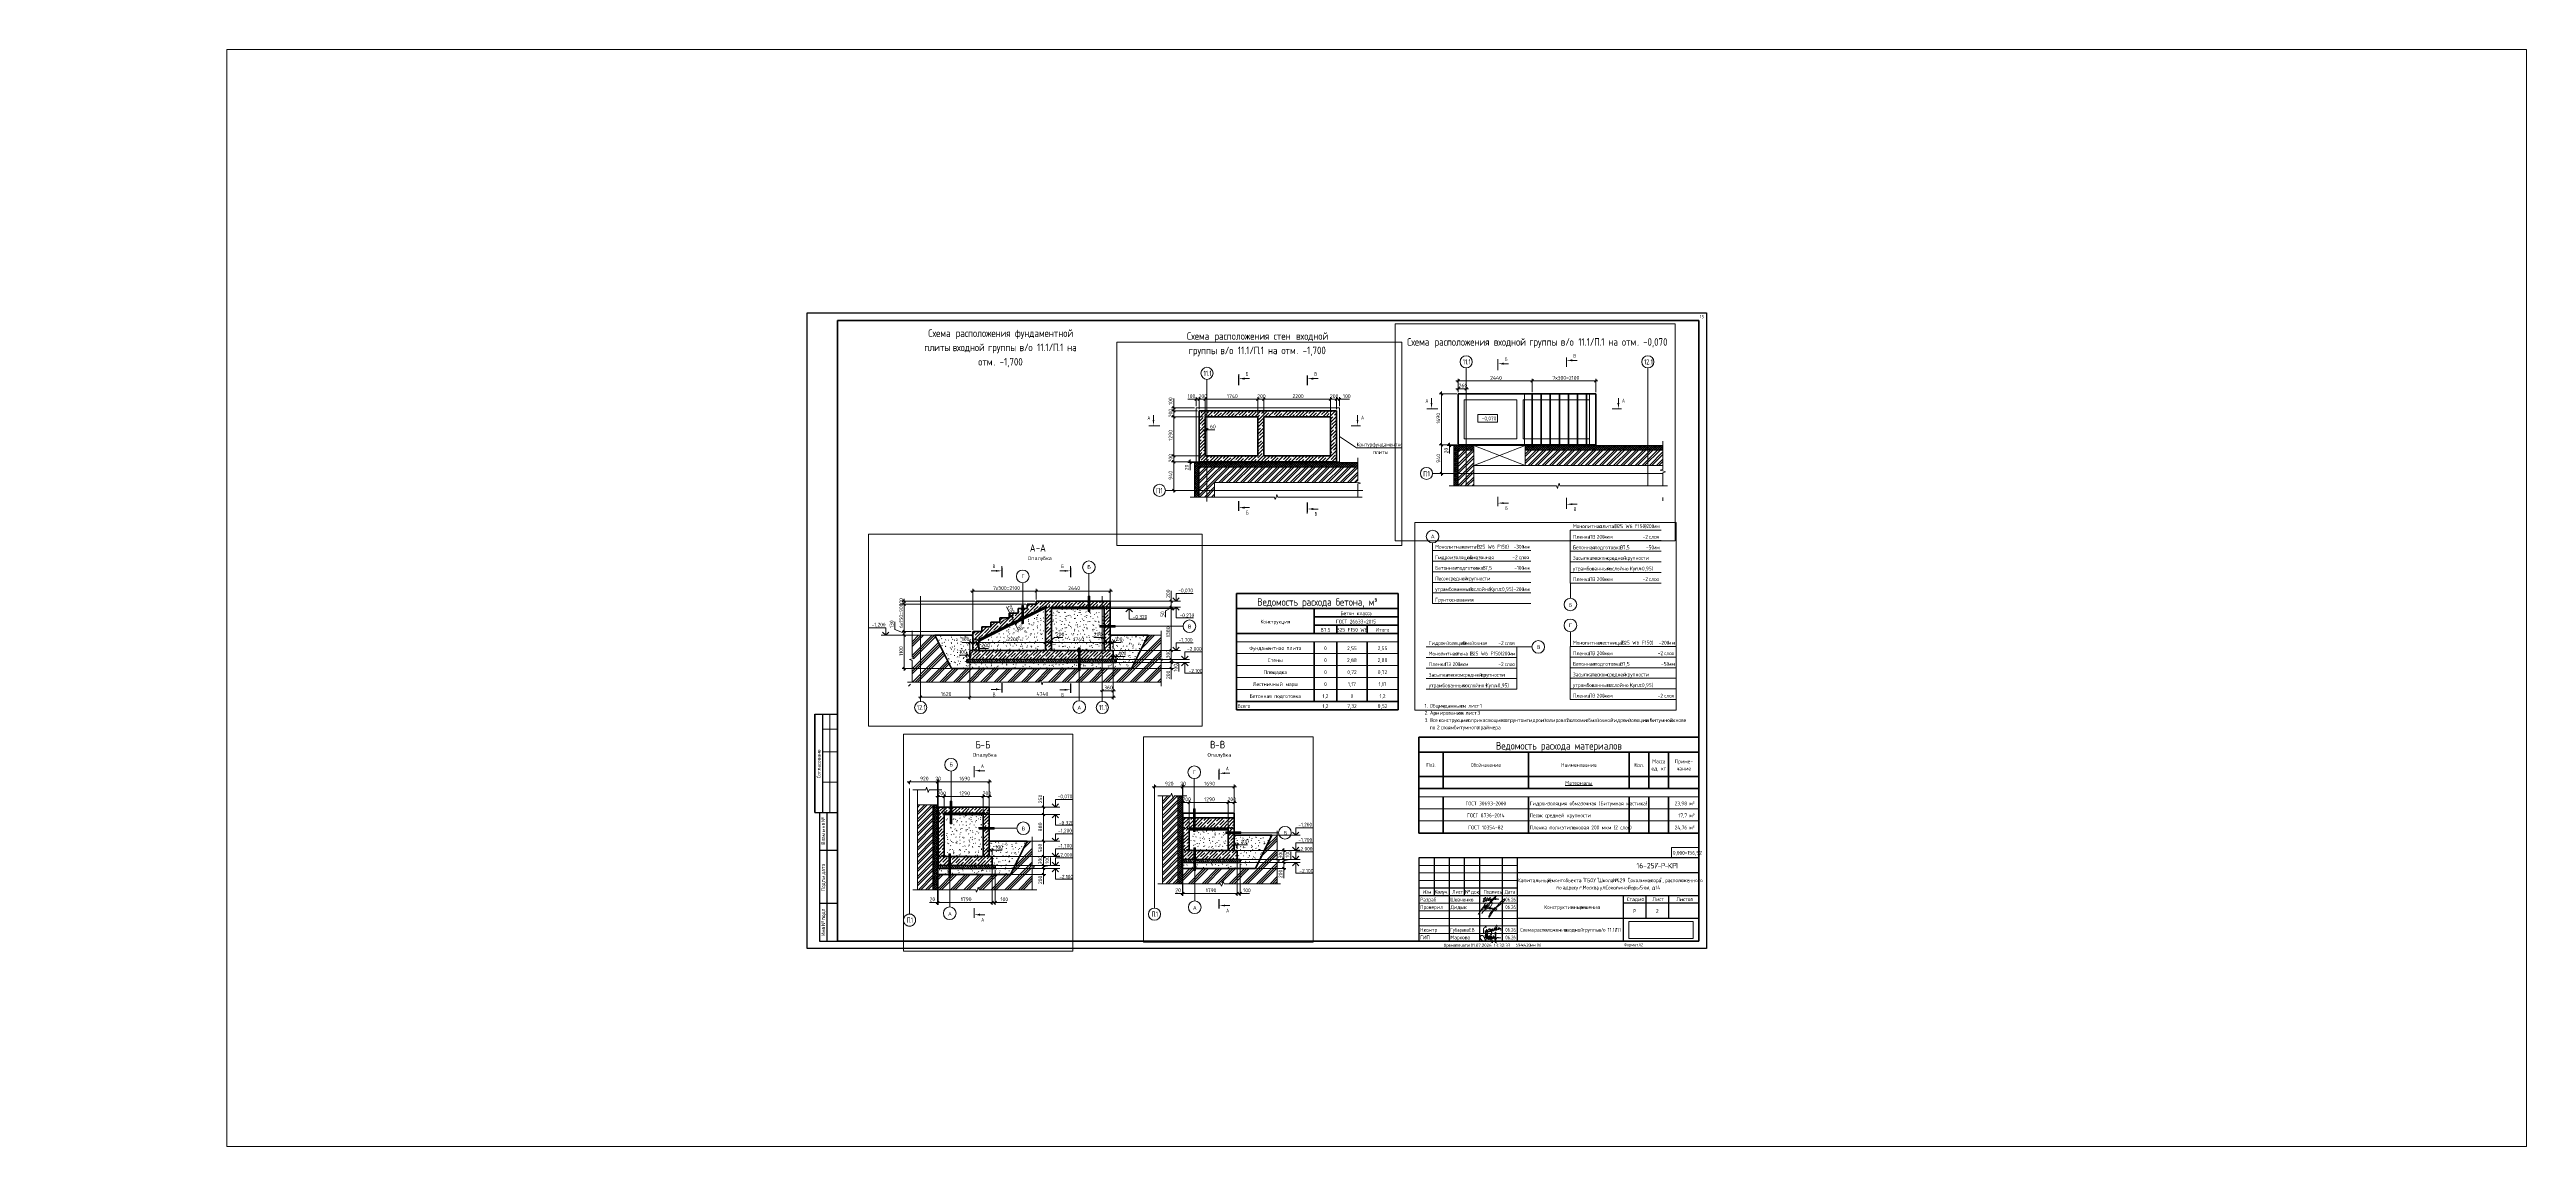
# Paper-space layout 'Layout1' of a CAD drawing. Header units: millimetres. Extents: x -501 to 1136, y -131 to 594.
# The model-space entities are those that its viewports show. They can reach past a viewport. Long polylines and large blocks are cut down to what shows.
import ezdxf

# ---------------------------------------------------------------- set-up
doc = ezdxf.new("R2010")
doc.units = ezdxf.units.MM
for name, pattern in [('01 Штриховая _4 мм_', [6, 3.5, -2.5]), ('02 Штрихпунктирная _20 мм_', [25, 20, -2.5, 0, -2.5]), ('04 Пунктир 10мм', [10, 0, -10])]:
    doc.linetypes.add(name, pattern=pattern)
doc.layers.add('_NPLT_SIGN', color=5, linetype='Continuous', lineweight=9, true_color=0x0000ff, plot=False)
doc.layers.add('NPLT_SIGN', color=5, linetype='Continuous', lineweight=9, true_color=0x0000ff, plot=False)
for name, color, linetype, lineweight in [('AA_Dim', 7, 'Continuous', 9), ('AA_Dim-50', 7, 'Continuous', 9), ('AA_Linii', 7, 'Continuous', 50), ('AA_Oformlenie', 7, 'Continuous', 9), ('AA_Razrez', 7, 'Continuous', 9), ('AA_Vinoska', 7, 'Continuous', 9), ('AA_Visotnaya otmetka', 7, 'Continuous', 9), ('AF_Stena', 7, 'Continuous', 9), ('Gen_Stamp', 7, 'Continuous', 9), ('Gen_Table', 7, 'Continuous', 9), ('Gen_Text', 7, 'Continuous', 9), ('Оси', 7, 'Continuous', 9)]:
    doc.layers.add(name, color=color, linetype=linetype, lineweight=lineweight)
doc.layers.add('AA_NPLT_Vports', color=255, linetype='Continuous', plot=False)
for name, color, linetype, lineweight, true_color in [('AF_Okno', 7, 'Continuous', 20, 0xff9d3c), ('AF_Perekritie', 7, 'Continuous', 60, 0x006a35), ('AF_Perekritie_Грунт', 7, 'Continuous', 60, 0x006a35), ('AF_Perekritie_Опалубка', 7, 'Continuous', 60, 0x006a35), ('AF_Stena_Опалубка', 7, 'Continuous', 20, 0x0063c6), ('KR_Fundament', 7, 'Continuous', 20, 0x804000)]:
    doc.layers.add(name, color=color, linetype=linetype, lineweight=lineweight, true_color=true_color)
doc.styles.add('GOST Common', font='GOST_Common.ttf', dxfattribs={"width": 0.85, "height": 125})
doc.styles.add('GOST Common_1', font='GOST_Common.ttf', dxfattribs={"height": 125})
doc.styles.add('GOST Common_2', font='GOST_Common.ttf', dxfattribs={"height": 2.5})
doc.styles.add('ISOCPEUR', font='isocpeur.TTF', dxfattribs={"width": 0.7, "height": 175})
doc.styles.add('ISOCPEUR_1', font='isocpeur.TTF', dxfattribs={"width": 0.7, "height": 125})
doc.styles.add('ISOCPEUR_10', font='isocpeur.TTF', dxfattribs={"width": 0.85, "height": 3.5})
doc.styles.add('ISOCPEUR_11', font='isocpeur.TTF', dxfattribs={"width": 0.75, "height": 2.5})
doc.styles.add('ISOCPEUR_12', font='isocpeur.TTF', dxfattribs={"width": 0.85, "height": 5})
doc.styles.add('ISOCPEUR_2', font='isocpeur.TTF', dxfattribs={"width": 0.9, "height": 125})
doc.styles.add('ISOCPEUR_3', font='isocpeur.TTF', dxfattribs={"width": 0.85, "height": 125})
doc.styles.add('ISOCPEUR_4', font='isocpeur.TTF', dxfattribs={"width": 0.85, "height": 2.5})
doc.styles.add('ISOCPEUR_5', font='isocpeur.TTF', dxfattribs={"width": 0.85, "height": 2.3})
doc.styles.add('ISOCPEUR_6', font='isocpeur.TTF', dxfattribs={"width": 0.85, "height": 2})
doc.styles.add('ISOCPEUR_7', font='isocpeur.TTF', dxfattribs={"width": 0.85, "height": 2.1})
doc.styles.add('ISOCPEUR_8', font='isocpeur.TTF', dxfattribs={"width": 0.9, "height": 2})
doc.styles.add('ISOCPEUR_9', font='isocpeur.TTF', dxfattribs={"height": 2.1})
doc.styles.add('ISOCPEUR_I', font='isocpeui.ttf', dxfattribs={"width": 0.7, "height": 0.3})
doc.dimstyles.new('00_Точн_3_знака__прозр_', dxfattribs={"dimscale": 304.8, "dimtxt": 125.344371, "dimasz": 0.278871, "dimexe": 0.246063, "dimexo": 0.164042, "dimgap": 0.016404, "dimtad": 1, "dimdec": 3, "dimrnd": 0.001, "dimdsep": 46, "dimtxsty": 'ISOCPEUR_2', "dimblk1": 'OBLIQUE', "dimblk2": 'OBLIQUE', "dimsah": 1, "dimcen": 0.09, "dimdle": 0.246063, "dimazin": 0, "dimtfac": 1, "dimtdec": 4, "dimtix": 1, "dimtmove": 0, "dimatfit": 3, "dimfxl": 1, "dimtvp": 1, "dimtolj": 1, "dimtzin": 0, "dimlwd": 18, "dimlwe": 18, "dimarcsym": 2})
doc.dimstyles.new('00_Точн_3_знака__прозр__1', dxfattribs={"dimscale": 304.8, "dimtxt": 125.344371, "dimasz": 0.278871, "dimexe": 0.246063, "dimexo": 0.164042, "dimgap": 0.016404, "dimtad": 1, "dimdec": 3, "dimrnd": 0.001, "dimdsep": 46, "dimtxsty": 'ISOCPEUR_2', "dimblk1": 'OBLIQUE', "dimblk2": 'OBLIQUE', "dimsah": 1, "dimcen": 0.09, "dimdle": 0.246063, "dimazin": 0, "dimtfac": 1, "dimtdec": 4, "dimtix": 1, "dimtmove": 1, "dimatfit": 3, "dimfxl": 1, "dimtvp": 1, "dimtolj": 1, "dimtzin": 0, "dimlwd": 18, "dimlwe": 18, "dimarcsym": 2})
picture_1 = doc.add_image_def('image1.jpg', size_in_pixel=(1429, 378))
pattern_1 = [(45, (10094.83, 0), (-117.8655, 117.8655), []), (45, (10173.4, 0), (-117.8655, 117.8655), [])]
pattern_2 = [(45, (10094.83, 0), (-35.35534, 35.35534), []), (135, (10094.83, 0), (-35.35534, -35.35534), [])]
pattern_3 = [(45, (10094.83, 0), (-112.2532, 112.2532), []), (45, (10207.08, 0), (-112.2532, 112.2532), [198.437, -39.687, 1.676, -38.011])]
pattern_4 = [(45, (19809.42, 0), (-117.8655, 117.8655), []), (45, (19888, 0), (-117.8655, 117.8655), [])]
pattern_5 = [(45, (19809.425, 0), (-35.35534, 35.35534), []), (135, (19809.425, 0), (-35.35534, -35.35534), [])]
pattern_6 = [(45, (63593.83, -750), (-112.253, 112.253), []), (45, (63706.08, -750), (-112.253, 112.253), [198.438, -39.688, 1.676, -38.011])]
pattern_7 = [(135, (63593.83, -750), (-70.0036, -70.0036), [99, -16.5, 3.3, -16.5]), (135, (63593.83, -680.04), (-70.0036, -70.0036), [])]
pattern_8 = [(0, (63593.83, -750), (406.4, 101.6), [16.764, -288.036, 16.764, -288.036, -1625.6]), (0, (63593.83, -750), (406.4, 101.6), [-609.6, 16.764, -592.836, 16.764, -288.036, -711.2]), (0, (63593.83, -750), (406.4, 101.6), [-1524, 16.764, -186.436, 16.764, -491.236]), (120, (63746.23, -699.2), (-291.1882, 301.1527), [16.764, -288.036, 16.764, -288.036, -1625.6]), (120, (63746.23, -699.2), (-291.1882, 301.1527), [-609.6, 16.764, -592.836, 16.764, -288.036, -711.2]), (120, (63746.23, -699.2), (-291.1882, 301.1527), [-1524, 16.764, -186.436, 16.764, -491.236]), (240, (63797.03, -496), (-115.2118, -402.7527), [16.764, -288.036, 16.764, -288.036, -1625.6]), (240, (63797.03, -496), (-115.2118, -402.7527), [-609.6, 16.764, -592.836, 16.764, -288.036, -711.2]), (240, (63797.03, -496), (-115.2118, -402.7527), [-1524, 16.764, -186.436, 16.764, -491.236])]
pattern_9 = [(45, (71367.86, -150), (-112.253, 112.253), []), (45, (71480.11, -150), (-112.253, 112.253), [198.438, -39.688, 1.676, -38.011])]
pattern_10 = [(135, (71367.86, -150), (-70.0036, -70.0036), [99, -16.5, 3.3, -16.5]), (135, (71367.86, -80.04), (-70.0036, -70.0036), [])]
pattern_11 = [(0, (71367.86, -150), (406.4, 101.6), [16.764, -288.036, 16.764, -288.036, -1625.6]), (0, (71367.86, -150), (406.4, 101.6), [-609.6, 16.764, -592.836, 16.764, -288.036, -711.2]), (0, (71367.86, -150), (406.4, 101.6), [-1524, 16.764, -186.436, 16.764, -491.236]), (120, (71520.26, -99.2), (-291.1882, 301.1527), [16.764, -288.036, 16.764, -288.036, -1625.6]), (120, (71520.26, -99.2), (-291.1882, 301.1527), [-609.6, 16.764, -592.836, 16.764, -288.036, -711.2]), (120, (71520.26, -99.2), (-291.1882, 301.1527), [-1524, 16.764, -186.436, 16.764, -491.236]), (240, (71571.06, 104), (-115.2118, -402.7527), [16.764, -288.036, 16.764, -288.036, -1625.6]), (240, (71571.06, 104), (-115.2118, -402.7527), [-609.6, 16.764, -592.836, 16.764, -288.036, -711.2]), (240, (71571.06, 104), (-115.2118, -402.7527), [-1524, 16.764, -186.436, 16.764, -491.236])]
pattern_12 = [(45, (88434.42, -150), (-112.253, 112.253), []), (45, (88546.67, -150), (-112.253, 112.253), [198.438, -39.688, 1.676, -38.011])]
pattern_13 = [(135, (88434.42, -150), (-70.0036, -70.0036), [99, -16.5, 3.3, -16.5]), (135, (88434.42, -80.04), (-70.0036, -70.0036), [])]
pattern_14 = [(0, (88434.42, -150), (406.4, 101.6), [16.764, -288.036, 16.764, -288.036, -1625.6]), (0, (88434.42, -150), (406.4, 101.6), [-609.6, 16.764, -592.836, 16.764, -288.036, -711.2]), (0, (88434.42, -150), (406.4, 101.6), [-1524, 16.764, -186.436, 16.764, -491.236]), (120, (88586.82, -99.2), (-291.1882, 301.1527), [16.764, -288.036, 16.764, -288.036, -1625.6]), (120, (88586.82, -99.2), (-291.1882, 301.1527), [-609.6, 16.764, -592.836, 16.764, -288.036, -711.2]), (120, (88586.82, -99.2), (-291.1882, 301.1527), [-1524, 16.764, -186.436, 16.764, -491.236]), (240, (88637.62, 104), (-115.2118, -402.7527), [16.764, -288.036, 16.764, -288.036, -1625.6]), (240, (88637.62, 104), (-115.2118, -402.7527), [-609.6, 16.764, -592.836, 16.764, -288.036, -711.2]), (240, (88637.62, 104), (-115.2118, -402.7527), [-1524, 16.764, -186.436, 16.764, -491.236])]

# ---------------------------------------------------------------- blocks, each defined once
blk = doc.blocks.new('020_Основная надпись Форма 3 - ООО ПСК _Азурит_-3643371-Схема расположения входной группы в_о 11_1_П_1')
at = {"layer": 'AA_Vinoska', "lineweight": 30}
for p, q in [((-589, 155), (-589, 90)), ((-589, 155), (-574, 155)), ((-589, 90), (-589, 155)), ((-584, 155), (-584, 90)), ((-589, 90), (-574, 90)), ((-586, 90), (-586, 5)), ((-586, 90), (-574, 90)), ((-581, 90), (-581, 5)), ((-586, 65), (-574, 65)), ((-190, 60), (-190, 5)), ((-5, 60), (-190, 60)), ((-180, 60), (-180, 35)), ((-170, 60), (-170, 5)), ((-160, 60), (-160, 35)), ((-150, 60), (-150, 5)), ((-135, 60), (-135, 5)), ((-125, 60), (-125, 5)), ((-5, 50), (-125, 50)), ((-125, 40), (-190, 40)), ((-125, 35), (-190, 35)), ((-5, 35), (-125, 35)), ((-55, 35), (-55, 5)), ((-40, 35), (-40, 30)), ((-25, 35), (-25, 30)), ((-586, 30), (-574, 30)), ((-5, 20), (-125, 20)), ((-5, 30), (-55, 30)), ((-40, 30), (-40, 20)), ((-25, 30), (-25, 20)), ((-586, 5), (-574, 5))]:
    blk.add_line(p, q, dxfattribs=at)
at = {"layer": 'AA_Vinoska', "lineweight": 18}
for p, q in [((-579, 155), (-579, 90)), ((-574, 155), (-574, 90)), ((-584, 145), (-574, 145)), ((-584, 130), (-574, 130)), ((-584, 110), (-574, 110)), ((-125, 55), (-190, 55)), ((-125, 50), (-190, 50)), ((-125, 45), (-190, 45)), ((-125, 30), (-190, 30)), ((-125, 25), (-190, 25)), ((-125, 20), (-190, 20)), ((-125, 15), (-190, 15)), ((-125, 10), (-190, 10))]:
    blk.add_line(p, q, dxfattribs=at)
at = {"layer": 'AA_Vinoska'}
for q in [(-5, 70), (-15, 60)]:
    blk.add_line((-5, 60), q, dxfattribs=at)
at = {"layer": 'Gen_Stamp', "lineweight": 25}
for p, q in [((-594, 0), (-594, 420)), ((-594, 420), (0, 420)), ((0, 420), (0, 0)), ((0, 0), (-594, 0))]:
    blk.add_line(p, q, dxfattribs=at)
at = {"layer": 'Gen_Stamp', "lineweight": 80}
for p, q in [((-574, 5), (-574, 415)), ((-574, 415), (-5, 415)), ((-5, 415), (-5, 5)), ((-5, 5), (-574, 5))]:
    blk.add_line(p, q, dxfattribs=at)
at = {"layer": 'Gen_Stamp', "char_height": 2.5, "attachment_point": 1, "rotation": 90, "style": 'ISOCPEUR_4'}
for s, insert, width in [('Согласовано', (-587.7, 112.6), 20.375), ('\\fISOCPEUR|b0|i0|c204|p34|;\\W.85;№', (-584.7, 83.6), 3.135), ('инв', (-584.7, 77.1), 5.52), ('. ', (-584.7, 81.7), 2.317), ('Взам', (-584.7, 68.7), 7.836), ('. ', (-584.7, 75.2), 2.317), ('дата', (-584.7, 48.8), 8.245), ('\\fISOCPEUR|b0|i0|c204|p34|;\\W.85; ', (-584.7, 47.5), 1.567), ('Подп', (-584.7, 37.9), 7.564), ('\\fISOCPEUR|b0|i0|c204|p34|;\\W.85;и', (-584.7, 46), 1.84), ('. ', (-584.7, 44.1), 2.317), ('\\fISOCPEUR|b0|i0|c204|p34|;\\W.85;№', (-584.7, 15), 3.135), ('\\fISOCPEUR|b0|i0|c204|p34|;\\W.85; ', (-584.7, 17.6), 1.567), ('подл', (-584.7, 18.9), 7.359), ('\\fISOCPEUR|b0|i0|c204|p34|;\\W.85;.', (-584.7, 24.9), 0.75), ('Инв', (-584.7, 8.4), 5.724), ('. ', (-584.7, 13.1), 2.317)]:
    blk.add_mtext(s, dxfattribs=dict(at, insert=insert, width=width))
at = {"layer": 'Gen_Stamp', "attachment_point": 1}
for s, insert, char_height, width, style in [('Изм', (-187.4, 38.6), 2.3, 5.179, 'ISOCPEUR_5'), ('\\fISOCPEUR|b0|i0|c204|p34|;\\W.85;.', (-183.1, 38.6), 2.3, 0.681, 'ISOCPEUR_5'), ('Кол', (-179.6, 38.8), 2.5, 5.724, 'ISOCPEUR_4'), ('\\fISOCPEUR|b0|i0|c204|p34|;\\W.85;.', (-174.9, 38.8), 2.5, 0.75, 'ISOCPEUR_4'), ('уч', (-174.3, 38.8), 2.5, 3.68, 'ISOCPEUR_4'), ('\\fISOCPEUR|b0|i0|c204|p34|;\\W.85;.', (-171.2, 38.8), 2.5, 0.75, 'ISOCPEUR_4'), ('Лист', (-167.9, 38.7), 2.3, 6.951, 'ISOCPEUR_5'), ('\\fISOCPEUR|b0|i0|c204|p34|;\\W.85;№', (-159.5, 38.8), 2.5, 3.135, 'ISOCPEUR_4'), ('\\fISOCPEUR|b0|i0|c204|p34|;\\W.85; ', (-156.9, 38.8), 2.5, 1.567, 'ISOCPEUR_4'), ('док', (-155.6, 38.8), 2.5, 5.52, 'ISOCPEUR_4'), ('\\fISOCPEUR|b0|i0|c204|p34|;\\W.85;.', (-151.1, 38.8), 2.5, 0.75, 'ISOCPEUR_4'), ('Подпись', (-147.3, 38.7), 2.3, 11.38, 'ISOCPEUR_5'), ('Дата', (-133.4, 38.7), 2.3, 7.905, 'ISOCPEUR_5'), ('Стадия', (-52.6, 33.9), 2.5, 11.721, 'ISOCPEUR_4'), ('Лист', (-35.8, 33.9), 2.5, 7.768, 'ISOCPEUR_4'), ('Листов', (-20, 33.9), 2.5, 11.448, 'ISOCPEUR_4'), ('\\fISOCPEUR|b0|i0|c204|p34|;\\W.85;Р', (-48.4, 26.1), 2.5, 2.044, 'ISOCPEUR_4'), ('Формат', (-54.5, 3.6), 2, 10.426, 'ISOCPEUR_6'), ('\\fISOCPEUR|b0|i0|c204|p34|;\\W.85; ', (-45.9, 3.6), 2, 1.295, 'ISOCPEUR_6'), ('\\fISOCPEUR|b0|i0|c204|p34|;\\W.85;А', (-44.9, 3.6), 2, 1.908, 'ISOCPEUR_6'), ('\\fISOCPEUR|b0|i0|c204|p34|;\\W.85;2', (-43.3, 3.6), 2, 1.499, 'ISOCPEUR_6')]:
    blk.add_mtext(s, dxfattribs=dict(at, insert=insert, char_height=char_height, width=width, style=style))
at = {"layer": 'Gen_Stamp', "color": 9, "true_color": 0xc0c0c0, "attachment_point": 1}
for s, insert, char_height, width, style in [('Время', (-173.6, 3.4), 2.1, 8.245, 'ISOCPEUR_7'), ('\\fISOCPEUR|b0|i0|c204|p34|;\\W.85; ', (-166.8, 3.4), 2.1, 1.363, 'ISOCPEUR_7'), ('печати', (-165.7, 3.4), 2.1, 10.085, 'ISOCPEUR_7'), ('\\fISOCPEUR|b0|i0|c204|p34|;\\W.85;:', (-157.3, 3.4), 2.1, 0.681, 'ISOCPEUR_7'), ('594', (-126.1, 3.4), 2, 4.978, 'ISOCPEUR_8'), ('\\fISOCPEUR|b0|i0|c204|p34|;\\W.9;х', (-122, 3.4), 2, 1.587, 'ISOCPEUR_8'), ('420', (-120.7, 3.4), 2, 4.978, 'ISOCPEUR_8'), ('мм', (-116.6, 3.4), 2, 3.608, 'ISOCPEUR_8'), (' (h)', (-113.6, 3.4), 2, 4.69, 'ISOCPEUR_8')]:
    blk.add_mtext(s, dxfattribs=dict(at, insert=insert, char_height=char_height, width=width, style=style))
at = {"layer": 'Gen_Stamp'}
image = blk.add_image(picture_1, insert=(-51.3, 6.6), size_in_units=(42.5, 11.3), dxfattribs=at)
image.dxf.flags = 7
blk = doc.blocks.new('022_Маркова - ГИП-3717660-Схема расположения входной группы в_о 11_1_П_1')
at = {"layer": '_NPLT_SIGN'}
for points, knots in [([(43.9, 0.7), (43.5, 2.1), (42.5, 3.5), (41.8, 3.8), (40.7, 3.5), (40.3, 2.4), (40.8, 1.3), (41.8, 0.2), (43.1, 0), (44.4, 0.8), (44.6, 1.9), (44.6, 3.8), (44.6, 4.8)], [0, 0, 0, 0, 0.00435621, 0.00834068, 0.01168595, 0.01550962, 0.01972632, 0.02417924, 0.0289255, 0.03328241, 0.03828155, 0.04275783, 0.04275783, 0.04275783, 0.04275783]), ([(44.8, 4.3), (44.7, 4.8), (44.5, 5.1), (44.1, 5.2), (43.9, 5), (43.9, 4.3), (44.5, 2.5), (45, 1.3), (45.1, 1.2), (45.1, 1.2), (45.2, 1.6), (45.4, 3.1), (45.4, 4.3), (45.4, 4.8), (45.2, 4.9), (45.1, 4.9), (45, 4.7), (45.1, 3.6), (45.5, 1.9), (45.8, 1.1), (45.9, 1.1), (46, 1.2), (46.3, 2.5), (46.3, 2.9), (46.3, 3), (46.1, 3), (45.9, 3), (45.7, 2.7), (45.7, 2.1), (46, 1.8), (46.3, 1.6), (46.5, 1.3), (46.8, 1.1), (47, 1.1), (47.2, 2.5), (47.1, 3.1), (46.8, 3.5), (46.3, 3.5), (46, 3.2), (45.9, 2.8), (46, 2.1), (46.3, 1.7), (46.5, 1.7), (47, 2), (47, 2.2), (47, 2.8), (46.9, 3), (46.9, 3), (46.9, 3), (46.9, 2.9), (46.9, 1.8), (47.2, 1.4), (47.4, 1.2), (47.6, 1.3), (48, 1.9), (48, 2.6), (47.7, 3.7), (47.5, 4.4), (47.5, 4.6), (47.4, 4.6), (47.4, 4.6), (47.5, 3.8), (48.1, 1.2), (48.5, 0.1), (48.7, -0.8), (48.7, -0.9), (48.6, -0.9), (48.4, -0.9), (47.9, -0.2), (47.6, 0.7), (47.5, 2), (47.6, 2.7), (48, 3), (48.2, 2.9), (48.3, 2.8), (48.3, 2.5), (48.4, 1.9), (48.7, 1.5), (48.8, 1.5), (49, 1.6), (49, 1.8), (49.1, 2.2), (49.2, 2.9), (49.1, 3.2), (49.1, 3.5), (49.1, 3.5), (49.2, 3.5), (49.5, 2.8), (49.7, 2.2), (49.7, 2), (49.7, 2), (49.6, 2), (49.5, 2.4), (49.4, 2.6), (49.5, 3.1), (49.6, 3.2), (49.7, 3.1), (50, 2.6), (50.1, 2.2), (50.4, 2.2), (50.6, 2.5), (50.8, 3.4), (51, 4.4), (50.9, 5.3), (50.7, 5.8), (50.5, 5.9), (50.4, 5.8), (50.3, 5.6), (50.4, 4.9), (50.5, 4.1), (50.7, 2.5), (50.9, 1.3), (50.9, 0.5), (50.9, -0.1), (51, -0.5), (51, -0.9), (50.9, -1), (50.7, -0.9), (50.4, -0.6), (50.2, 1.1), (50.1, 2.1), (50.2, 2.6), (50.3, 2.7), (50.6, 2.5), (50.7, 2.1), (50.7, 1.9), (50.7, 1.4), (51, 1.3), (51.2, 1.5), (51.5, 2.3), (51.6, 2.5), (51.7, 2.5), (51.8, 2.4), (51.8, 2.1), (51.9, 2.1), (52, 2.2), (52.1, 2.4), (52.3, 2.5), (52.4, 2.4), (52.5, 2.2), (52.6, 2.1), (52.8, 2.1), (52.9, 2.1), (53.1, 2.2), (53.4, 2.2), (53.5, 2.1), (53.7, 2.1), (53.9, 2.1), (54.1, 2.2)], [0, 0, 0, 0, 0.0013642, 0.0024716, 0.0039271, 0.0071604, 0.0114923, 0.0151992, 0.0168552, 0.017577, 0.0197425, 0.0231954, 0.0267048, 0.0287659, 0.0295817, 0.0300123, 0.031498, 0.0347832, 0.0388614, 0.0418614, 0.0430502, 0.0447716, 0.0468358, 0.0489595, 0.0498178, 0.0504412, 0.0511968, 0.0523995, 0.0538233, 0.0552935, 0.0565438, 0.0577717, 0.0588373, 0.0609859, 0.0633503, 0.0660541, 0.0677903, 0.0693288, 0.0708886, 0.0726354, 0.0744423, 0.0759439, 0.0772831, 0.0783918, 0.0798486, 0.0809736, 0.0818741, 0.0822252, 0.0824312, 0.0837412, 0.0855667, 0.0876358, 0.0887665, 0.0901391, 0.0918825, 0.0946733, 0.0974863, 0.0997671, 0.1008166, 0.101087, 0.1020353, 0.1058616, 0.110959, 0.1161878, 0.1186349, 0.1198924, 0.1203364, 0.1215942, 0.123759, 0.1272016, 0.1305016, 0.133259, 0.1348584, 0.1358061, 0.1366498, 0.1378419, 0.1393454, 0.1406226, 0.1414171, 0.1419862, 0.1428554, 0.1443162, 0.1458558, 0.147224, 0.1479078, 0.1483694, 0.1493507, 0.1509007, 0.1525761, 0.1534842, 0.1538318, 0.1543395, 0.1550943, 0.1563412, 0.1572985, 0.1581547, 0.1590571, 0.160364, 0.1617296, 0.1629626, 0.1646785, 0.1672603, 0.1703712, 0.1730004, 0.1747326, 0.175603, 0.1762204, 0.1774892, 0.1794496, 0.1828662, 0.186801, 0.1907892, 0.1937227, 0.1957314, 0.1972287, 0.1982494, 0.1990669, 0.1999687, 0.2025853, 0.2060361, 0.2096286, 0.2115128, 0.2127044, 0.213734, 0.2148092, 0.2159556, 0.216966, 0.2181091, 0.2197772, 0.2213504, 0.222648, 0.2231309, 0.2237283, 0.2243257, 0.2249206, 0.2254421, 0.2261004, 0.22678, 0.2274149, 0.2280973, 0.2287697, 0.2293729, 0.2299582, 0.230652, 0.2313279, 0.2319846, 0.2325681, 0.2332749, 0.2332749, 0.2332749, 0.2332749])]:
    blk.add_open_spline(points, degree=3, knots=knots, dxfattribs=at)
blk = doc.blocks.new('022_Губарева Е_В_ - Нормоконтроль-3718201-Схема расположения входной группы в_о 11_1_П_1')
at = {"layer": '_NPLT_SIGN'}
for points, knots in [([(42.6, -0.2), (42.7, 1.1), (42.8, 2), (42.8, 3), (42.8, 3.4), (42.9, 3.5), (43.9, 4.4), (44.2, 4.4), (44.3, 4.4), (44.4, 4.4), (44.4, 4)], [0, 0, 0, 0, 0.0035831, 0.00610071, 0.00770703, 0.00968285, 0.01159584, 0.01352143, 0.01412232, 0.01475797, 0.01475797, 0.01475797, 0.01475797]), ([(43.8, 1.9), (43.7, 1.5), (43.7, 1), (43.8, 0.6), (43.9, 0.5), (44.1, 0.7), (44.5, 1.3), (44.8, 2), (44.9, 2.5), (44.9, 2.7), (44.8, 2.7), (44.7, 2.7), (44.4, 1.8), (44.3, 0.6), (44.3, -0.5), (44.4, -1.5), (44.4, -2.2), (44.2, -2.6), (44.1, -2.6), (43.9, -2.6), (43.8, -2.3), (43.9, -1.1), (44.1, -0.3), (44.7, 1.2), (45, 1.9), (45.2, 2), (45.3, 1.9), (45.3, 1.5), (45.4, 1.1), (45.5, 1), (45.7, 1), (45.8, 1), (45.9, 1.2), (46, 1.5), (45.9, 1.6), (45.7, 1.5), (45.6, 1.3), (45.3, 0.9), (45.3, 0.7), (45.2, 0.6), (45.2, 0.6), (45.2, 0.8), (45.6, 2.2), (46, 2.7), (46.4, 3.1), (46.7, 3.2), (46.8, 3.1), (46.9, 3), (47, 2.2), (46.9, 1.9), (46.7, 1.1), (46.6, 1), (46.6, 1.1), (46.7, 1.6), (47.1, 2.4), (47.3, 2.8), (47.5, 3), (47.6, 2.9), (47.5, 1.8), (47.5, 1.2), (47.5, 1.1)], [0, 0, 0, 0, 0.00141903, 0.00251453, 0.00337203, 0.00464653, 0.00656525, 0.00877126, 0.01035522, 0.01120876, 0.01162334, 0.0128081, 0.0152087, 0.01880295, 0.02245602, 0.02553595, 0.02780375, 0.02915839, 0.02992211, 0.0305915, 0.03233411, 0.03487331, 0.03881069, 0.04238535, 0.04524248, 0.04650068, 0.0473813, 0.04840926, 0.04948548, 0.0502589, 0.05082659, 0.051391, 0.05208083, 0.05284209, 0.05363298, 0.05434785, 0.05541659, 0.0564329, 0.05731609, 0.05768512, 0.05801426, 0.05982684, 0.06230422, 0.06525775, 0.06687307, 0.06797065, 0.06863967, 0.06985615, 0.07125576, 0.07337441, 0.07476414, 0.07584655, 0.07660409, 0.07822482, 0.08024043, 0.08198553, 0.08292431, 0.08454256, 0.08644351, 0.08840011, 0.08840011, 0.08840011, 0.08840011]), ([(46.7, 1.9), (47.3, 2.1), (47.8, 2.4), (48.4, 2.8), (48.5, 2.9), (48.6, 3), (48.6, 3.1), (48.5, 3.1), (48.2, 2.6), (48.1, 2.2), (48, 1.2), (48, 0), (48, -0.5), (48, -0.7), (47.9, -0.7), (47.8, -0.6), (47.8, 0), (48.4, 1.8), (48.9, 2.5), (49, 2.6), (49.1, 2.6), (49.1, 2.5), (49.1, 2), (49.1, 1.8), (49.2, 1.8), (49.3, 1.8), (49.9, 2.4), (50.2, 3), (50.3, 3.3), (50.2, 3.6), (50.1, 3.7), (49.8, 3.5), (49.7, 3.1), (49.7, 2.6), (49.9, 2.2), (50.1, 2.1), (50.4, 2.2), (50.8, 2.7), (51.4, 3.5), (51.8, 4.6), (51.6, 5.4), (51.5, 5.5), (51.4, 5.5), (51.3, 5.5), (51.1, 5.2), (50.7, 4.2), (50.6, 3.1), (50.7, 2.3), (50.9, 2.1), (51.1, 2.1), (51.6, 2.5), (51.6, 3), (51.5, 3.2), (51.3, 3.2), (51.1, 3.1), (51, 2.9), (51, 2.6), (51, 2.4), (51.1, 2.3), (51.5, 2.4), (52.2, 3), (52.4, 3.2), (52.6, 3.7), (52.9, 3.9), (53.3, 3.8), (53.3, 3.2), (53, 2.8), (52.5, 2.4), (52.3, 2.9), (52.4, 3.4), (52.5, 3.5), (52.5, 3.3), (52.6, 3.3), (53.3, 3.3), (53.8, 3.3), (54.2, 3.3), (54.2, 2.9), (54.2, 2.6), (54.1, 2.4), (54.1, 2.2), (54.2, 2)], [0, 0, 0, 0, 0.002061, 0.0036154, 0.0046696, 0.0050974, 0.0054418, 0.0062669, 0.0074082, 0.0095322, 0.012344, 0.0152477, 0.0173466, 0.0182547, 0.0187982, 0.0197454, 0.0226428, 0.0262833, 0.0295057, 0.0307223, 0.0311997, 0.0318816, 0.0327288, 0.0334831, 0.0338833, 0.0349628, 0.0367236, 0.0387232, 0.0400853, 0.0408698, 0.0416582, 0.0425762, 0.0439393, 0.0454368, 0.046769, 0.0478604, 0.0491315, 0.0512693, 0.0543417, 0.0576748, 0.0600731, 0.0612526, 0.0616232, 0.0622122, 0.0638923, 0.0666299, 0.069869, 0.0723061, 0.0737444, 0.0750704, 0.0765109, 0.078042, 0.0790802, 0.0798296, 0.0806092, 0.081431, 0.0822644, 0.0829363, 0.0836607, 0.0852585, 0.0870435, 0.0889793, 0.0902316, 0.0915967, 0.0930789, 0.0947907, 0.0967323, 0.0986141, 0.1003735, 0.1016008, 0.1024329, 0.1028978, 0.1039958, 0.1054643, 0.107171, 0.1085436, 0.10964, 0.1106443, 0.1114336, 0.1121611, 0.1121611, 0.1121611, 0.1121611])]:
    blk.add_open_spline(points, degree=3, knots=knots, dxfattribs=at)
blk = doc.blocks.new('022_Нет подписи - 022_Нет подписи-1287868-Схема расположения входной группы в_о 11_1_П_1')
at = {"layer": 'AA_Vinoska'}
blk.add_line((0, 0), (0, 5), dxfattribs=at)
blk = doc.blocks.new('022_Дидык - Проверил-3717937-Схема расположения входной группы в_о 11_1_П_1')
at = {"layer": 'NPLT_SIGN'}
for points, degree in [([(44.2, 5), (39.1, -2.5)], 1), ([(45.4, 2.5), (50.4, 9)], 1), ([(50.1, 1), (50.9, 2)], 1), ([(50.4, 9), (50.7, 8.7), (50.5, 8.4)], 2)]:
    blk.add_open_spline(points, degree=degree, dxfattribs=at)
for points, knots in [([(42.6, 2.7), (43.3, 3.4), (44.2, 3.7), (44.6, 3.6), (44, 3.1), (42.7, 2.1), (42.8, 2), (43.3, 1.9), (43, 1.3), (41.8, 0.7), (40.4, 0.2)], [0, 0, 0, 0, 0.00257908, 0.00490218, 0.00804204, 0.01091335, 0.01349317, 0.01499468, 0.01769479, 0.02153982, 0.02153982, 0.02153982, 0.02153982]), ([(43.5, 1.8), (43.4, 2.3), (45.4, 4.1), (47, 5.5), (47.9, 5.8), (48.5, 5.3), (48.5, 4.7), (48, 3.6), (46.7, 2.3), (44.7, 1), (43.7, 0.7), (43.7, 1), (43.7, 1.6), (44.9, 3), (45.4, 3.3), (45.7, 3.1), (45.8, 2.9), (41.8, -1.1), (41.6, -1.6), (41.6, -1.8), (41.8, -1.8), (41.9, -1.7)], [0, 0, 0, 0, 0.00579009, 0.01209857, 0.01630687, 0.01891896, 0.0217722, 0.02579759, 0.03165415, 0.03734841, 0.04140241, 0.04355404, 0.04650833, 0.04980391, 0.05281755, 0.0541252, 0.06092527, 0.06795522, 0.07499617, 0.07606291, 0.07673449, 0.07673449, 0.07673449, 0.07673449]), ([(48.8, 1.1), (49.8, 1.8), (50.1, 2), (50.4, 2.4), (50.1, 1.8), (50.1, 1), (50.7, 1.8), (55.5, 7.8), (56.7, 8), (57, 7.7), (56.6, 6.7), (54.9, 4.9), (46.7, -0.9), (46.1, -4.4), (46.3, -4.6), (48.4, -1.2), (50.1, 1)], [0, 0, 0, 0, 0.0023489, 0.0040688, 0.0062669, 0.0089514, 0.0196464, 0.0308469, 0.0414039, 0.0445038, 0.0489699, 0.0644749, 0.0826434, 0.098344, 0.1070883, 0.115037, 0.115037, 0.115037, 0.115037]), ([(46.6, 2.4), (46.3, 1.4), (46.3, 1.1), (46.5, 1.1), (47.1, 1.5), (47.6, 1.9), (47.8, 2.1), (47.4, 1.5)], [0, 0, 0, 0, 0.001738604, 0.003137735, 0.004906237, 0.006696871, 0.008500965, 0.008500965, 0.008500965, 0.008500965]), ([(47.4, 1.5), (47.4, 1), (48.1, 1.4), (48.7, 2), (48.4, 1.3), (48.2, 1), (48.8, 1.1)], [0, 0, 0, 0, 0.002404219, 0.005052125, 0.007160297, 0.008951112, 0.008951112, 0.008951112, 0.008951112]), ([(50.1, 1), (50.9, 1.5), (51.5, 1.4), (51.6, 1.2), (51, 0.8), (50.5, 0.2), (50.4, -0.3)], [0, 0, 0, 0, 0.002031734, 0.003845859, 0.005853103, 0.00798932, 0.00798932, 0.00798932, 0.00798932])]:
    blk.add_open_spline(points, degree=3, knots=knots, dxfattribs=at)
blk = doc.blocks.new('022_Шевченко - Разработал-3717397-Схема расположения входной группы в_о 11_1_П_1')
at = {"layer": '_NPLT_SIGN'}
for points, knots in [([(42.5, 2.6), (43.1, 3.1), (43.8, 3.7), (44.1, 3.9), (44.2, 3.9), (44.3, 3.9), (44.3, 3.8), (44.2, 3.7), (43.8, 3.2), (43, 2.2), (42.4, 1.3), (42.4, 1.1), (42.4, 0.9), (42.6, 0.9), (43.2, 1.3), (43.6, 1.7), (44.4, 2.4), (45.1, 3.1), (45.8, 3.9), (45.1, 3), (44.5, 2.4), (44.1, 1.5), (44.1, 1.4), (44.1, 1.4), (44.4, 1.4), (44.7, 1.5), (45.4, 2.1), (46.3, 2.9), (47.4, 3.9), (47.4, 3.9), (47.4, 3.9), (47.4, 3.9), (46.5, 3), (46.2, 2.5), (45.8, 2), (45.7, 1.8), (45.8, 1.7), (46, 1.7), (46.2, 1.8), (46.6, 2.1), (47.2, 2.5), (47.6, 2.8), (47.8, 2.9), (47.8, 2.9), (47.8, 2.8), (47.8, 2.8), (47.5, 2.4), (47.3, 2.3), (47.2, 2.1), (47.2, 2), (47.4, 2), (47.5, 2.1), (47.7, 2.2), (47.9, 2.3), (48.1, 2.4), (48.2, 2.5), (48.9, 3), (49.7, 3.6), (50.2, 4), (50.7, 4.3), (50.9, 4.4), (51.1, 4.6), (51.2, 4.8), (51.2, 5), (51.1, 5.1), (51, 5.1), (51, 5.1), (50.8, 4.9), (50.7, 4.7), (50.5, 4.4), (50.1, 3.9), (49.5, 3.4), (49.2, 2.9), (48.7, 2.1), (48.1, 1.2), (47.7, 0.7), (47.5, 0.5), (46.9, -0.1), (46.8, -0.2), (46.7, -0.2), (46.6, -0.1)], [0, 0, 0, 0, 0.0023049, 0.0038152, 0.0043622, 0.0045683, 0.0048282, 0.0057791, 0.0080466, 0.0113522, 0.0141487, 0.0157757, 0.0163924, 0.0175553, 0.0191558, 0.0217648, 0.0246845, 0.0281167, 0.0316525, 0.0349884, 0.0382022, 0.0402388, 0.041517, 0.0420024, 0.0427253, 0.0443171, 0.047062, 0.0510581, 0.0540802, 0.0557273, 0.0558271, 0.0572489, 0.0592969, 0.0619659, 0.0635616, 0.0646493, 0.0653215, 0.0659579, 0.0670243, 0.0686057, 0.0704138, 0.0719225, 0.0726842, 0.0730244, 0.0731477, 0.0737849, 0.0745704, 0.0755364, 0.0760745, 0.0765581, 0.0769874, 0.0775696, 0.0782139, 0.0790099, 0.079659, 0.0810452, 0.083199, 0.0859478, 0.0883739, 0.0899943, 0.0912172, 0.0920409, 0.0928464, 0.0934812, 0.0939939, 0.0943362, 0.0947506, 0.0953547, 0.0962551, 0.0976713, 0.099628, 0.1017839, 0.1042642, 0.1071285, 0.1100443, 0.1122163, 0.114192, 0.1155895, 0.116798, 0.1171197, 0.1171197, 0.1171197, 0.1171197]), ([(46.6, -0.1), (46.6, 0.1), (46.7, 0.3), (46.9, 0.6), (47.2, 1), (47.5, 1.3), (47.9, 1.6), (48.6, 2.1), (49.3, 2.5), (49.7, 2.8), (50.2, 2.9), (50.3, 2.9), (50.4, 2.9), (50.3, 2.7), (50.1, 2.6), (50.1, 2.5), (50.3, 2.4), (50.6, 2.5), (51, 2.6), (51.3, 2.9), (51.5, 2.9), (51.7, 2.9), (51.7, 2.7), (51.8, 2.6), (51.9, 2.6), (52, 2.7), (52.3, 2.7), (52.9, 2.8)], [0, 0, 0, 0, 0.00089394, 0.00215108, 0.00354813, 0.00514475, 0.00704668, 0.00945589, 0.01178881, 0.01373832, 0.01493587, 0.01568754, 0.0161601, 0.01667465, 0.01721995, 0.01780552, 0.01844241, 0.01937251, 0.02056399, 0.02168475, 0.02255885, 0.02315134, 0.023615, 0.02402677, 0.02443113, 0.02508457, 0.02623253, 0.02623253, 0.02623253, 0.02623253])]:
    blk.add_open_spline(points, degree=3, knots=knots, dxfattribs=at)
blk = doc.blocks.new('Видовой экран - Разрез_Опалубка-551892-Схема расположения входной группы в_о 11_1_П_1')
at = {"layer": 'Gen_Text', "insert": (-7.2, -1.9), "char_height": 2.5, "width": 18.038, "attachment_point": 1, "style": 'GOST Common_2', "bg_fill": 3, "box_fill_scale": 1.25, "bg_fill_color": 256, "bg_fill_true_color": 13158600, "bg_fill_transparency": 0}
blk.add_mtext('Опалубка', dxfattribs=at)
blk = doc.blocks.new('011_ЛинияОбрыва _ЭлУзла_Линия_ - Тип 1-3694137-План СТм на отм_ -1_700 Опл')
at = {"layer": 'AA_Oformlenie'}
for p, q in [((0, 0), (595, 0)), ((706.3, 0), (1140, 0))]:
    blk.add_line(p, q, dxfattribs=at)
blk = doc.blocks.new('011_ЛинияОбрыва _ЭлУзла_Линия_ - Тип 1-3694237-План СТм на отм_ -1_700 Опл')
at = {"layer": 'AA_Oformlenie'}
for p, q in [((0, 0), (2640, 0)), ((2751.3, 0), (5390, 0))]:
    blk.add_line(p, q, dxfattribs=at)
blk = doc.blocks.new('231_Отверстие прямоугольное _Окно_Стена_ - Проем сущ_-3702003-План на отм_ 0_000 Опл')
at = {"layer": 'AA_Oformlenie', "lineweight": 20}
for p, q in [((-725, -330), (-725, 330)), ((-725, 330), (975, 330)), ((-725, 330), (-725, -330)), ((975, 330), (-725, 330)), ((975, 330), (-725, -330)), ((-725, 330), (975, -330)), ((975, 330), (975, -330)), ((975, 330), (975, -330)), ((975, -330), (-725, -330)), ((-725, -330), (975, -330))]:
    blk.add_line(p, q, dxfattribs=at)
at = {"layer": 'AF_Okno', "color": 7}
for p, q in [((635, 330), (-725, 330)), ((-385, -330), (975, -330))]:
    blk.add_line(p, q, dxfattribs=at)
blk = doc.blocks.new('Ktcnybwf - Лестница-3686718-План на отм_ 0_000 Опл')
at = {"layer": 'AF_Perekritie'}
for p, q in [((31880.1, 78025), (32180.1, 78025)), ((32180.1, 78025), (32480.1, 78025)), ((32180.1, 78025), (32180.1, 76335)), ((34080.1, 78025), (32480.1, 78025)), ((32480.1, 76335), (32480.1, 78025)), ((32780.1, 78025), (32780.1, 76335)), ((33080.1, 78025), (33080.1, 76335)), ((33380.1, 78025), (33380.1, 76335)), ((33680.1, 78025), (33680.1, 76335)), ((33980.1, 78025), (33980.1, 76335)), ((34080.1, 78025), (34280.1, 78025)), ((34280.1, 78025), (34280.1, 76335)), ((32180.1, 76335), (31880.1, 76335)), ((32480.1, 76335), (32180.1, 76335)), ((32480.1, 76335), (34080.1, 76335)), ((34280.1, 76335), (34080.1, 76335))]:
    blk.add_line(p, q, dxfattribs=at)
blk = doc.blocks.new('011_ЛинияОбрыва _ЭлУзла_Линия_ - Тип 1-3687774-План на отм_ 0_000 Опл')
at = {"layer": 'AA_Oformlenie'}
for p, q in [((0, 0), (785, 0)), ((896.3, 0), (1328.5, 0))]:
    blk.add_line(p, q, dxfattribs=at)
blk = doc.blocks.new('011_ЛинияОбрыва _ЭлУзла_Линия_ - Тип 1-3687814-План на отм_ 0_000 Опл')
at = {"layer": 'AA_Oformlenie'}
for p, q in [((0, 0), (3400, 0)), ((3511.3, 0), (6910, 0))]:
    blk.add_line(p, q, dxfattribs=at)
blk = doc.blocks.new('Ktcnybwf - Лестница-3686718-А-А Опл')
at = {"layer": 'AF_Perekritie', "lineweight": 9}
h = blk.add_hatch(dxfattribs=at)
h.set_pattern_fill('FP_4', style=0, pattern_type=2)
h.set_pattern_definition([(45, (-31944.48, -750), (-112.253, 112.253), []), (45, (-31832.23, -750), (-112.253, 112.253), [198.438, -39.688, 1.676, -38.011])])
h.paths.add_polyline_path([(-34080.1, -1343.6), (-31932.8, -270), (-31880.1, -270), (-31880.1, -70), (-32180.1, -70), (-32180.1, -170), (-32480.1, -170), (-32480.1, -320), (-32780.1, -320), (-32780.1, -470), (-33080.1, -470), (-33080.1, -620), (-33380.1, -620), (-33380.1, -770), (-33680.1, -770), (-33680.1, -920), (-33980.1, -920), (-33980.1, -1070), (-34280.1, -1070), (-34280.1, -1320), (-34080.1, -1320), (-34080.1, -1340)])
at = {"layer": 'AF_Perekritie'}
for p, q in [((-31880.1, -70), (-32180.1, -70)), ((-32180.1, -70), (-32180.1, -170)), ((-32180.1, -170), (-32480.1, -170)), ((-32480.1, -170), (-32480.1, -320)), ((-34080.1, -1343.6), (-31932.8, -270)), ((-31932.8, -270), (-31880.1, -270)), ((-32480.1, -320), (-32780.1, -320)), ((-32780.1, -320), (-32780.1, -470)), ((-32780.1, -470), (-33080.1, -470)), ((-33080.1, -470), (-33080.1, -620)), ((-33080.1, -620), (-33380.1, -620)), ((-33380.1, -620), (-33380.1, -770)), ((-33380.1, -770), (-33680.1, -770)), ((-33680.1, -770), (-33680.1, -920)), ((-33680.1, -920), (-33980.1, -920)), ((-33980.1, -920), (-33980.1, -1070)), ((-33980.1, -1070), (-34280.1, -1070)), ((-34280.1, -1070), (-34280.1, -1340)), ((-34080.1, -1340), (-34080.1, -1343.6))]:
    blk.add_line(p, q, dxfattribs=at)
blk = doc.blocks.new('011_ЛинияОбрыва _ЭлУзла_Линия_ - Тип 1-3689518-А-А Опл')
at = {"layer": 'AA_Oformlenie'}
for p, q in [((-36280.1, -1200), (-36280.1, -1917.7)), ((-36280.1, -2029), (-36280.1, -2745.5))]:
    blk.add_line(p, q, dxfattribs=at)
blk = doc.blocks.new('011_ЛинияОбрыва _ЭлУзла_Линия_ - Тип 1-3711633-А-А Опл')
at = {"layer": 'AA_Oformlenie'}
for p, q in [((-36280.1, -2745.5), (-32075.1, -2745.5)), ((-31963.8, -2745.5), (-28060.1, -2745.5))]:
    blk.add_line(p, q, dxfattribs=at)
blk = doc.blocks.new('011_ЛинияОбрыва _ЭлУзла_Линия_ - Тип 1-3689468-А-А Опл')
at = {"layer": 'AA_Oformlenie'}
for p, q in [((-28060.1, -1200), (-28060.1, -1917.7)), ((-28060.1, -2029), (-28060.1, -2745.5))]:
    blk.add_line(p, q, dxfattribs=at)
blk = doc.blocks.new('Последовательность узлов - 3мм масшт50 маскировка-904230-А-А Опл')
at = {"layer": 'AA_Oformlenie'}
for p, q in [((-34280.1, -1700), (-34255.1, -1675)), ((-34205.1, -1725), (-34255.1, -1675)), ((-34180.1, -1700), (-34155.1, -1675)), ((-34105.1, -1725), (-34155.1, -1675)), ((-34180.1, -1700), (-34205.1, -1725)), ((-34080.1, -1700), (-34105.1, -1725))]:
    blk.add_line(p, q, dxfattribs=at)
blk = doc.blocks.new('Ktcnybwf - Лестница-3686718-В-В Опл')
at = {"layer": 'AF_Perekritie', "lineweight": 9}
h = blk.add_hatch(dxfattribs=at)
h.set_pattern_fill('FP_10', style=0, pattern_type=2)
h.set_pattern_definition([(45, (77000.14, -150), (-112.253, 112.253), []), (45, (77112.4, -150), (-112.253, 112.253), [198.438, -39.688, 1.676, -38.011])])
h.paths.add_polyline_path([(76535, -960.8), (77825, -960.8), (77825, -940), (78025, -940), (78025, -620), (76335, -620), (76335, -940), (76535, -940)])
at = {"layer": 'AF_Perekritie'}
for p, q in [((76335, -620), (76335, -470)), ((78025, -470), (76335, -470)), ((78025, -470), (78025, -620)), ((76335, -620), (76335, -960.8)), ((78025, -620), (76335, -620)), ((78025, -620), (76335, -620)), ((78025, -960.8), (78025, -620)), ((76535, -960.8), (77825, -960.8))]:
    blk.add_line(p, q, dxfattribs=at)
blk = doc.blocks.new('011_ЛинияОбрыва _ЭлУзла_Линия_ - Тип 1-3697662-В-В Опл')
at = {"layer": 'AA_Oformlenie'}
for p, q in [((79445, -1200), (79445, -1965)), ((79445, -2076.3), (79445, -2800))]:
    blk.add_line(p, q, dxfattribs=at)
blk = doc.blocks.new('011_ЛинияОбрыва _ЭлУзла_Линия_ - Тип 1-3697484-В-В Опл')
at = {"layer": 'AA_Oformlenie'}
for p, q in [((77578.7, -2800), (75655, -2800)), ((79561.3, -2800), (77690, -2800))]:
    blk.add_line(p, q, dxfattribs=at)
blk = doc.blocks.new('011_ЛинияОбрыва _ЭлУзла_Линия_ - Тип 1-3696786-В-В Опл')
at = {"layer": 'AA_Oformlenie'}
for p, q in [((75928.7, 100), (75655, 100)), ((76315, 100), (76040, 100))]:
    blk.add_line(p, q, dxfattribs=at)
blk = doc.blocks.new('Последовательность узлов - 3мм масшт50 маскировка-904230-В-В Опл')
at = {"layer": 'AA_Oformlenie'}
for p, q in [((77825, -1700), (77850, -1675)), ((77900, -1725), (77850, -1675)), ((77925, -1700), (77950, -1675)), ((78000, -1725), (77950, -1675)), ((77925, -1700), (77900, -1725)), ((78025, -1700), (78000, -1725))]:
    blk.add_line(p, q, dxfattribs=at)
blk = doc.blocks.new('231_Отверстие прямоугольное _Окно_Стена_ - Проем сущ_-3702003-Б-Б Опл')
at = {"layer": 'AF_Okno', "color": 7, "lineweight": 9}
blk.add_line((75655, 0), (75655, 500), dxfattribs=at)
blk = doc.blocks.new('011_ЛинияОбрыва _ЭлУзла_Линия_ - Тип 1-3697662-Б-Б Опл')
at = {"layer": 'AA_Oformlenie'}
for p, q in [((79445, -1200), (79445, -1965)), ((79445, -2076.3), (79445, -2800))]:
    blk.add_line(p, q, dxfattribs=at)
blk = doc.blocks.new('011_ЛинияОбрыва _ЭлУзла_Линия_ - Тип 1-3697484-Б-Б Опл')
at = {"layer": 'AA_Oformlenie'}
for p, q in [((77578.7, -2800), (75655, -2800)), ((79594.7, -2800), (77690, -2800))]:
    blk.add_line(p, q, dxfattribs=at)
blk = doc.blocks.new('011_ЛинияОбрыва _ЭлУзла_Линия_ - Тип 1-3699179-Б-Б Опл')
at = {"layer": 'AA_Oformlenie'}
for p, q in [((75928.7, 500), (75655, 500)), ((76315, 500), (76040, 500))]:
    blk.add_line(p, q, dxfattribs=at)
blk = doc.blocks.new('Последовательность узлов - 3мм масшт50 маскировка-904230-Б-Б Опл')
at = {"layer": 'AA_Oformlenie'}
for p, q in [((76335, -270), (76360, -245)), ((76360, -245), (76410, -295)), ((76435, -270), (76460, -245)), ((76460, -245), (76510, -295)), ((76435, -270), (76410, -295)), ((76535, -270), (76510, -295))]:
    blk.add_line(p, q, dxfattribs=at)
blk = doc.blocks.new('Ось сетки - d_4мм-2765513-План СТм на отм_ -1_700 Опл')
at = {"layer": 'Оси', "color": 12, "true_color": 0xc80000}
for start, end in [(360, 180), (360, 180), (180, 360), (180, 360)]:
    blk.add_arc((0, 0), 4, start, end, dxfattribs=at)
blk = doc.blocks.new('Разрез - Номер узла_ сзади-394133-План СТм на отм_ -1_700 Опл')
at = {"layer": 'AA_Razrez'}
for points in [[(7.329, 0.404), (7.329, -0.394), (0.873, -0.394), (0.873, 0.404)], [(3.497, -3.533), (2.503, -3.533), (3, 0)]]:
    blk.add_hatch(color=256, dxfattribs=at).paths.add_polyline_path(points)
for p, q in [((3, -3), (3, -7.096)), ((2.503, -3.533), (3.497, -3.533))]:
    blk.add_line(p, q, dxfattribs=at)
blk = doc.blocks.new('Разрез - Номер узла_ спереди-394134-План СТм на отм_ -1_700 Опл')
at = {"layer": 'AA_Razrez'}
for points in [[(7.329, 0.404), (7.329, -0.394), (0.873, -0.394), (0.873, 0.404)], [(3.497, -3.533), (2.503, -3.533), (3, 0)]]:
    blk.add_hatch(color=256, dxfattribs=at).paths.add_polyline_path(points)
for p, q in [((3, -3), (3, -7.096)), ((2.503, -3.533), (3.497, -3.533))]:
    blk.add_line(p, q, dxfattribs=at)
blk = doc.blocks.new('DIMBLOCK6-План СТм на отм_ -1_700 Опл')
at = {"layer": 'AA_Dim-50', "color": 30, "lineweight": 30, "true_color": 0xff8000, "transparency": 16777216}
for p, q in [((38996.4, 76335), (38953.9, 76377.5)), ((38996.4, 76335), (39038.9, 76292.5)), ((38996.4, 75395), (38953.9, 75437.5)), ((38996.4, 75395), (39038.9, 75352.5))]:
    blk.add_line(p, q, dxfattribs=at)
at = {"layer": 'AA_Dim-50', "color": 30, "lineweight": 18, "true_color": 0xff8000, "transparency": 16777216}
for p, q in [((39784.9, 76335), (38921.4, 76335)), ((38996.4, 75320), (38996.4, 76335)), ((38996.4, 76335), (39784.9, 76335)), ((38986.2, 75395), (39071.4, 75395)), ((38996.4, 75395), (38986.2, 75395))]:
    blk.add_line(p, q, dxfattribs=at)
at = {"layer": 'AA_Dim-50', "color": 0, "lineweight": 18, "transparency": 16777216, "insert": (38828.5, 75743.2), "char_height": 125, "width": 292.313, "attachment_point": 1, "rotation": 90, "line_spacing_factor": 1.135194, "style": 'ISOCPEUR_2'}
blk.add_mtext('940', dxfattribs=at)
blk = doc.blocks.new('_Oblique')
at = {"color": 0, "linetype": 'ByBlock', "lineweight": -2}
blk.add_line((-0.5, -0.5), (0.5, 0.5), dxfattribs=at)
blk = doc.blocks.new('DIMBLOCK7-План СТм на отм_ -1_700 Опл')
at = {"layer": 'AA_Dim-50', "color": 30, "lineweight": 30, "true_color": 0xff8000, "transparency": 16777216}
for p, q in [((38996.4, 76535), (38953.9, 76577.5)), ((38996.4, 76535), (39038.9, 76492.5)), ((38996.4, 76335), (38953.9, 76377.5)), ((38996.4, 76335), (39038.9, 76292.5))]:
    blk.add_line(p, q, dxfattribs=at)
at = {"layer": 'AA_Dim-50', "color": 30, "lineweight": 18, "true_color": 0xff8000, "transparency": 16777216}
for p, q in [((39984.9, 76535), (38921.4, 76535)), ((38996.4, 76335), (38996.4, 76535)), ((38996.4, 76535), (39984.9, 76535)), ((39784.9, 76335), (38921.4, 76335)), ((38996.4, 76335), (39784.9, 76335))]:
    blk.add_line(p, q, dxfattribs=at)
at = {"layer": 'AA_Dim-50', "color": 0, "lineweight": 18, "transparency": 16777216, "insert": (38828.5, 76317.9), "char_height": 125, "width": 280.961, "attachment_point": 1, "rotation": 90, "line_spacing_factor": 1.135194, "style": 'ISOCPEUR_2'}
blk.add_mtext('200', dxfattribs=at)
blk = doc.blocks.new('DIMBLOCK8-План СТм на отм_ -1_700 Опл')
at = {"layer": 'AA_Dim-50', "color": 30, "lineweight": 30, "true_color": 0xff8000, "transparency": 16777216}
for p, q in [((38996.4, 77825), (38953.9, 77867.5)), ((38996.4, 77825), (39038.9, 77782.5)), ((38996.4, 76535), (38953.9, 76577.5)), ((38996.4, 76535), (39038.9, 76492.5))]:
    blk.add_line(p, q, dxfattribs=at)
at = {"layer": 'AA_Dim-50', "color": 30, "lineweight": 18, "true_color": 0xff8000, "transparency": 16777216}
for p, q in [((39984.9, 77825), (38921.4, 77825)), ((38996.4, 76535), (38996.4, 77825)), ((38996.4, 77825), (39984.9, 77825)), ((39984.9, 76535), (38921.4, 76535)), ((38996.4, 76535), (39984.9, 76535))]:
    blk.add_line(p, q, dxfattribs=at)
at = {"layer": 'AA_Dim-50', "color": 0, "lineweight": 18, "transparency": 16777216, "insert": (38828.5, 77035.7), "char_height": 125, "width": 346.234, "attachment_point": 1, "rotation": 90, "line_spacing_factor": 1.135194, "style": 'ISOCPEUR_2'}
blk.add_mtext('1290', dxfattribs=at)
blk = doc.blocks.new('DIMBLOCK9-План СТм на отм_ -1_700 Опл')
at = {"layer": 'AA_Dim-50', "color": 30, "lineweight": 30, "true_color": 0xff8000, "transparency": 16777216}
for p, q in [((38996.4, 78025), (38953.9, 78067.5)), ((38996.4, 78025), (39038.9, 77982.5)), ((38996.4, 77825), (38953.9, 77867.5)), ((38996.4, 77825), (39038.9, 77782.5))]:
    blk.add_line(p, q, dxfattribs=at)
at = {"layer": 'AA_Dim-50', "color": 30, "lineweight": 18, "true_color": 0xff8000, "transparency": 16777216}
for p, q in [((39784.9, 78025), (38921.4, 78025)), ((38996.4, 77825), (38996.4, 78025)), ((38996.4, 78025), (39784.9, 78025)), ((39984.9, 77825), (38921.4, 77825)), ((38996.4, 77825), (39984.9, 77825))]:
    blk.add_line(p, q, dxfattribs=at)
at = {"layer": 'AA_Dim-50', "color": 0, "lineweight": 18, "transparency": 16777216, "insert": (38828.5, 77807.9), "char_height": 125, "width": 280.961, "attachment_point": 1, "rotation": 90, "line_spacing_factor": 1.135194, "style": 'ISOCPEUR_2'}
blk.add_mtext('200', dxfattribs=at)
blk = doc.blocks.new('DIMBLOCK10-План СТм на отм_ -1_700 Опл')
at = {"layer": 'AA_Dim-50', "color": 30, "lineweight": 18, "true_color": 0xff8000, "transparency": 16777216}
for p, q in [((38996.4, 78424.2), (38996.4, 78163.8)), ((38996.4, 78025), (38996.4, 78200)), ((38996.4, 78163.8), (38996.4, 78075)), ((39684.9, 78125), (38921.4, 78125)), ((38996.4, 78125), (39684.9, 78125)), ((39784.9, 78025), (38921.4, 78025)), ((38996.4, 78025), (39784.9, 78025))]:
    blk.add_line(p, q, dxfattribs=at)
at = {"layer": 'AA_Dim-50', "color": 30, "lineweight": 30, "true_color": 0xff8000, "transparency": 16777216}
for p, q in [((38996.4, 78125), (38953.9, 78167.5)), ((38996.4, 78125), (39038.9, 78082.5)), ((38996.4, 78025), (38953.9, 78067.5)), ((38996.4, 78025), (39038.9, 77982.5))]:
    blk.add_line(p, q, dxfattribs=at)
at = {"layer": 'AA_Dim-50', "color": 0, "lineweight": 18, "transparency": 16777216, "insert": (38828.5, 78213.8), "char_height": 125, "width": 252.581, "attachment_point": 1, "rotation": 90, "line_spacing_factor": 1.135194, "style": 'ISOCPEUR_2'}
blk.add_mtext('100', dxfattribs=at)
blk = doc.blocks.new('DIMBLOCK11-План СТм на отм_ -1_700 Опл')
at = {"layer": 'AA_Dim-50', "color": 30, "lineweight": 18, "true_color": 0xff8000, "transparency": 16777216}
for p, q in [((39734.9, 78175), (39734.9, 78476.7)), ((39834.9, 78075), (39834.9, 78476.7)), ((39457.6, 78401.7), (39718, 78401.7)), ((39659.9, 78401.7), (39834.9, 78401.7)), ((39718, 78401.7), (39784.9, 78401.7)), ((39734.9, 78401.7), (39734.9, 78175)), ((39834.9, 78401.7), (39834.9, 78075))]:
    blk.add_line(p, q, dxfattribs=at)
at = {"layer": 'AA_Dim-50', "color": 30, "lineweight": 30, "true_color": 0xff8000, "transparency": 16777216}
for p, q in [((39734.9, 78401.7), (39777.4, 78444.2)), ((39834.9, 78401.7), (39877.4, 78444.2)), ((39734.9, 78401.7), (39692.4, 78359.2)), ((39834.9, 78401.7), (39792.4, 78359.2))]:
    blk.add_line(p, q, dxfattribs=at)
at = {"layer": 'AA_Dim-50', "color": 0, "lineweight": 18, "transparency": 16777216, "insert": (39457.6, 78569.6), "char_height": 125, "width": 252.581, "attachment_point": 1, "line_spacing_factor": 1.135194, "style": 'ISOCPEUR_2'}
blk.add_mtext('100', dxfattribs=at)
blk = doc.blocks.new('DIMBLOCK12-План СТм на отм_ -1_700 Опл')
at = {"layer": 'AA_Dim-50', "color": 30, "lineweight": 18, "true_color": 0xff8000, "transparency": 16777216}
for p, q in [((39834.9, 78075), (39834.9, 78476.7)), ((40034.9, 77875), (40034.9, 78476.7)), ((39834.9, 78401.7), (40034.9, 78401.7)), ((39834.9, 78401.7), (39834.9, 78075)), ((40034.9, 78401.7), (40034.9, 77875))]:
    blk.add_line(p, q, dxfattribs=at)
at = {"layer": 'AA_Dim-50', "color": 30, "lineweight": 30, "true_color": 0xff8000, "transparency": 16777216}
for p, q in [((39834.9, 78401.7), (39877.4, 78444.2)), ((40034.9, 78401.7), (40077.4, 78444.2)), ((39834.9, 78401.7), (39792.4, 78359.2)), ((40034.9, 78401.7), (39992.4, 78359.2))]:
    blk.add_line(p, q, dxfattribs=at)
at = {"layer": 'AA_Dim-50', "color": 0, "lineweight": 18, "transparency": 16777216, "insert": (39817.8, 78569.6), "char_height": 125, "width": 280.961, "attachment_point": 1, "line_spacing_factor": 1.135194, "style": 'ISOCPEUR_2'}
blk.add_mtext('200', dxfattribs=at)
blk = doc.blocks.new('DIMBLOCK13-План СТм на отм_ -1_700 Опл')
at = {"layer": 'AA_Dim-50', "color": 30, "lineweight": 18, "true_color": 0xff8000, "transparency": 16777216}
for p, q in [((40034.9, 77875), (40034.9, 78476.7)), ((41774.9, 77875), (41774.9, 78476.7)), ((40034.9, 78401.7), (41774.9, 78401.7)), ((40034.9, 78401.7), (40034.9, 77875)), ((41774.9, 78401.7), (41774.9, 77875))]:
    blk.add_line(p, q, dxfattribs=at)
at = {"layer": 'AA_Dim-50', "color": 30, "lineweight": 30, "true_color": 0xff8000, "transparency": 16777216}
for p, q in [((40034.9, 78401.7), (40077.4, 78444.2)), ((41774.9, 78401.7), (41817.4, 78444.2)), ((40034.9, 78401.7), (39992.4, 78359.2)), ((41774.9, 78401.7), (41732.4, 78359.2))]:
    blk.add_line(p, q, dxfattribs=at)
at = {"layer": 'AA_Dim-50', "color": 0, "lineweight": 18, "transparency": 16777216, "insert": (40755.9, 78569.6), "char_height": 125, "width": 357.586, "attachment_point": 1, "line_spacing_factor": 1.135194, "style": 'ISOCPEUR_2'}
blk.add_mtext('1740', dxfattribs=at)
blk = doc.blocks.new('DIMBLOCK14-План СТм на отм_ -1_700 Опл')
at = {"layer": 'AA_Dim-50', "color": 30, "lineweight": 18, "true_color": 0xff8000, "transparency": 16777216}
for p, q in [((41774.9, 77875), (41774.9, 78476.7)), ((41974.9, 77871.5), (41974.9, 78476.7)), ((41774.9, 78401.7), (41974.9, 78401.7)), ((41774.9, 78401.7), (41774.9, 77875)), ((41974.9, 78401.7), (41974.9, 77871.5))]:
    blk.add_line(p, q, dxfattribs=at)
at = {"layer": 'AA_Dim-50', "color": 30, "lineweight": 30, "true_color": 0xff8000, "transparency": 16777216}
for p, q in [((41774.9, 78401.7), (41817.4, 78444.2)), ((41974.9, 78401.7), (42017.4, 78444.2)), ((41774.9, 78401.7), (41732.4, 78359.2)), ((41974.9, 78401.7), (41932.4, 78359.2))]:
    blk.add_line(p, q, dxfattribs=at)
at = {"layer": 'AA_Dim-50', "color": 0, "lineweight": 18, "transparency": 16777216, "insert": (41757.8, 78569.6), "char_height": 125, "width": 280.961, "attachment_point": 1, "line_spacing_factor": 1.135194, "style": 'ISOCPEUR_2'}
blk.add_mtext('200', dxfattribs=at)
blk = doc.blocks.new('DIMBLOCK15-План СТм на отм_ -1_700 Опл')
at = {"layer": 'AA_Dim-50', "color": 30, "lineweight": 18, "true_color": 0xff8000, "transparency": 16777216}
for p, q in [((41974.9, 77871.5), (41974.9, 78476.7)), ((44174.9, 77871), (44174.9, 78476.7)), ((41974.9, 78401.7), (44174.9, 78401.7)), ((41974.9, 78401.7), (41974.9, 77871.5)), ((44174.9, 78401.7), (44174.9, 77871))]:
    blk.add_line(p, q, dxfattribs=at)
at = {"layer": 'AA_Dim-50', "color": 30, "lineweight": 30, "true_color": 0xff8000, "transparency": 16777216}
for p, q in [((41974.9, 78401.7), (42017.4, 78444.2)), ((44174.9, 78401.7), (44217.4, 78444.2)), ((41974.9, 78401.7), (41932.4, 78359.2)), ((44174.9, 78401.7), (44132.4, 78359.2))]:
    blk.add_line(p, q, dxfattribs=at)
at = {"layer": 'AA_Dim-50', "color": 0, "lineweight": 18, "transparency": 16777216, "insert": (42918.8, 78569.6), "char_height": 125, "width": 374.614, "attachment_point": 1, "line_spacing_factor": 1.135194, "style": 'ISOCPEUR_2'}
blk.add_mtext('2200', dxfattribs=at)
blk = doc.blocks.new('DIMBLOCK16-План СТм на отм_ -1_700 Опл')
at = {"layer": 'AA_Dim-50', "color": 30, "lineweight": 18, "true_color": 0xff8000, "transparency": 16777216}
for p, q in [((44174.9, 77871), (44174.9, 78476.7)), ((44374.9, 78074.5), (44374.9, 78476.7)), ((44174.9, 78401.7), (44374.9, 78401.7)), ((44174.9, 78401.7), (44174.9, 77871)), ((44374.9, 78401.7), (44374.9, 78074.5))]:
    blk.add_line(p, q, dxfattribs=at)
at = {"layer": 'AA_Dim-50', "color": 30, "lineweight": 30, "true_color": 0xff8000, "transparency": 16777216}
for p, q in [((44174.9, 78401.7), (44217.4, 78444.2)), ((44374.9, 78401.7), (44417.4, 78444.2)), ((44174.9, 78401.7), (44132.4, 78359.2)), ((44374.9, 78401.7), (44332.4, 78359.2))]:
    blk.add_line(p, q, dxfattribs=at)
at = {"layer": 'AA_Dim-50', "color": 0, "lineweight": 18, "transparency": 16777216, "insert": (44157.8, 78569.6), "char_height": 125, "width": 280.961, "attachment_point": 1, "line_spacing_factor": 1.135194, "style": 'ISOCPEUR_2'}
blk.add_mtext('200', dxfattribs=at)
blk = doc.blocks.new('DIMBLOCK17-План СТм на отм_ -1_700 Опл')
at = {"layer": 'AA_Dim-50', "color": 30, "lineweight": 18, "true_color": 0xff8000, "transparency": 16777216}
for p, q in [((44374.9, 78074.5), (44374.9, 78476.7)), ((44474.9, 78175), (44474.9, 78476.7)), ((44374.9, 78401.7), (44549.9, 78401.7)), ((44374.9, 78401.7), (44374.9, 78074.5)), ((44537, 78401.7), (44424.9, 78401.7)), ((44474.9, 78401.7), (44474.9, 78175)), ((44797.5, 78401.7), (44537, 78401.7))]:
    blk.add_line(p, q, dxfattribs=at)
at = {"layer": 'AA_Dim-50', "color": 30, "lineweight": 30, "true_color": 0xff8000, "transparency": 16777216}
for p, q in [((44374.9, 78401.7), (44417.4, 78444.2)), ((44474.9, 78401.7), (44517.4, 78444.2)), ((44374.9, 78401.7), (44332.4, 78359.2)), ((44474.9, 78401.7), (44432.4, 78359.2))]:
    blk.add_line(p, q, dxfattribs=at)
at = {"layer": 'AA_Dim-50', "color": 0, "lineweight": 18, "transparency": 16777216, "insert": (44587, 78569.6), "char_height": 125, "width": 252.581, "attachment_point": 1, "line_spacing_factor": 1.135194, "style": 'ISOCPEUR_2'}
blk.add_mtext('100', dxfattribs=at)
blk = doc.blocks.new('DIMBLOCK18-План СТм на отм_ -1_700 Опл')
at = {"layer": 'AA_Dim-50', "color": 30, "lineweight": 30, "true_color": 0xff8000, "transparency": 16777216}
for p, q in [((40034.9, 77396.3), (40077.4, 77438.8)), ((40094.9, 77396.3), (40137.4, 77438.8)), ((40034.9, 77396.3), (39992.4, 77353.8)), ((40094.9, 77396.3), (40052.4, 77353.8))]:
    blk.add_line(p, q, dxfattribs=at)
at = {"layer": 'AA_Dim-50', "color": 30, "lineweight": 18, "true_color": 0xff8000, "transparency": 16777216}
for p, q in [((39959.9, 77396.3), (40169.9, 77396.3)), ((40034.9, 77406.4), (40034.9, 77321.3)), ((40034.9, 77396.3), (40034.9, 77406.4)), ((40145.7, 77396.3), (40064.9, 77396.3)), ((40094.9, 77406.4), (40094.9, 77321.3)), ((40094.9, 77396.3), (40094.9, 77406.4)), ((40351.7, 77396.3), (40145.7, 77396.3))]:
    blk.add_line(p, q, dxfattribs=at)
at = {"layer": 'AA_Dim-50', "color": 0, "lineweight": 18, "transparency": 16777216, "insert": (40195.7, 77564.1), "char_height": 125, "width": 187.307, "attachment_point": 1, "line_spacing_factor": 1.135194, "style": 'ISOCPEUR_2'}
blk.add_mtext('60', dxfattribs=at)
blk = doc.blocks.new('DIMBLOCK19-План СТм на отм_ -1_700 Опл')
at = {"layer": 'AA_Dim-50', "color": 30, "lineweight": 18, "true_color": 0xff8000, "transparency": 16777216}
for p, q in [((39534.3, 76240), (39534.3, 76410)), ((39784.9, 76335), (39459.3, 76335)), ((39534.3, 76335), (39784.9, 76335)), ((39708.2, 76315), (39459.3, 76315)), ((39534.3, 76265.1), (39534.3, 76325)), ((39534.3, 76315), (39708.2, 76315)), ((39534.3, 76059), (39534.3, 76265.1))]:
    blk.add_line(p, q, dxfattribs=at)
at = {"layer": 'AA_Dim-50', "color": 30, "lineweight": 30, "true_color": 0xff8000, "transparency": 16777216}
for p, q in [((39534.3, 76335), (39491.8, 76377.5)), ((39534.3, 76315), (39491.8, 76357.5)), ((39534.3, 76335), (39576.8, 76292.5)), ((39534.3, 76315), (39576.8, 76272.5))]:
    blk.add_line(p, q, dxfattribs=at)
at = {"layer": 'AA_Dim-50', "color": 0, "lineweight": 18, "transparency": 16777216, "insert": (39366.4, 76059), "char_height": 125, "width": 187.307, "attachment_point": 1, "rotation": 90, "line_spacing_factor": 1.135194, "style": 'ISOCPEUR_2'}
blk.add_mtext('20', dxfattribs=at)
blk = doc.blocks.new('010_Текст с выноской - Текст 2 строки-3720126-План СТм на отм_ -1_700 Опл')
at = {"layer": 'AA_Vinoska'}
blk.add_line((-15, 0), (15, 0), dxfattribs=at)
blk = doc.blocks.new('Ось сетки - d_4мм-2765513-План на отм_ 0_000 Опл')
at = {"layer": 'Оси', "color": 12, "true_color": 0xc80000}
for start, end in [(360, 180), (360, 180), (180, 360), (180, 360)]:
    blk.add_arc((0, 0), 4, start, end, dxfattribs=at)
blk = doc.blocks.new('Разрез - Номер узла_ сзади-394133-План на отм_ 0_000 Опл')
at = {"layer": 'AA_Razrez'}
for points in [[(7.329, 0.404), (7.329, -0.394), (0.873, -0.394), (0.873, 0.404)], [(3.497, -3.533), (2.503, -3.533), (3, 0)]]:
    blk.add_hatch(color=256, dxfattribs=at).paths.add_polyline_path(points)
for p, q in [((3, -3), (3, -7.096)), ((2.503, -3.533), (3.497, -3.533))]:
    blk.add_line(p, q, dxfattribs=at)
blk = doc.blocks.new('Разрез - Номер узла_ спереди-394134-План на отм_ 0_000 Опл')
at = {"layer": 'AA_Razrez'}
for points in [[(7.329, 0.404), (7.329, -0.394), (0.873, -0.394), (0.873, 0.404)], [(3.497, -3.533), (2.503, -3.533), (3, 0)]]:
    blk.add_hatch(color=256, dxfattribs=at).paths.add_polyline_path(points)
for p, q in [((3, -3), (3, -7.096)), ((2.503, -3.533), (3.497, -3.533))]:
    blk.add_line(p, q, dxfattribs=at)
blk = doc.blocks.new('DIMBLOCK20-План на отм_ 0_000 Опл')
at = {"layer": 'AA_Dim-50', "color": 30, "lineweight": 30, "true_color": 0xff8000, "transparency": 16777216}
for p, q in [((48996, 76335), (48953.5, 76377.5)), ((48996, 76335), (49038.5, 76292.5)), ((48996, 75395), (48953.5, 75437.5)), ((48996, 75395), (49038.5, 75352.5))]:
    blk.add_line(p, q, dxfattribs=at)
at = {"layer": 'AA_Dim-50', "color": 30, "lineweight": 18, "true_color": 0xff8000, "transparency": 16777216}
for p, q in [((49499.5, 76335), (48921, 76335)), ((48996, 75320), (48996, 76335)), ((48996, 76335), (49499.5, 76335)), ((48985.9, 75395), (49071, 75395)), ((48996, 75395), (48985.9, 75395))]:
    blk.add_line(p, q, dxfattribs=at)
at = {"layer": 'AA_Dim-50', "color": 0, "lineweight": 18, "transparency": 16777216, "insert": (48828.1, 75743.2), "char_height": 125, "width": 292.313, "attachment_point": 1, "rotation": 90, "line_spacing_factor": 1.135194, "style": 'ISOCPEUR_2'}
blk.add_mtext('940', dxfattribs=at)
blk = doc.blocks.new('DIMBLOCK21-План на отм_ 0_000 Опл')
at = {"layer": 'AA_Dim-50', "color": 30, "lineweight": 18, "true_color": 0xff8000, "transparency": 16777216}
for p, q in [((48996, 76335), (48996, 78100)), ((49499.5, 78025), (48921, 78025)), ((48996, 78025), (49499.5, 78025)), ((49499.5, 76335), (48921, 76335)), ((48996, 76335), (49499.5, 76335))]:
    blk.add_line(p, q, dxfattribs=at)
at = {"layer": 'AA_Dim-50', "color": 30, "lineweight": 30, "true_color": 0xff8000, "transparency": 16777216}
for p, q in [((48996, 78025), (48953.5, 78067.5)), ((48996, 78025), (49038.5, 77982.5)), ((48996, 76335), (48953.5, 76377.5)), ((48996, 76335), (49038.5, 76292.5))]:
    blk.add_line(p, q, dxfattribs=at)
at = {"layer": 'AA_Dim-50', "color": 0, "lineweight": 18, "transparency": 16777216, "insert": (48828.1, 77035.7), "char_height": 125, "width": 346.234, "attachment_point": 1, "rotation": 90, "line_spacing_factor": 1.135194, "style": 'ISOCPEUR_2'}
blk.add_mtext('1690', dxfattribs=at)
blk = doc.blocks.new('DIMBLOCK22-План на отм_ 0_000 Опл')
at = {"layer": 'AA_Dim-50', "color": 30, "lineweight": 18, "true_color": 0xff8000, "transparency": 16777216}
for p, q in [((49549.5, 78449.3), (49549.5, 78524.3)), ((51989.5, 78449.3), (51989.5, 78524.3)), ((49474.5, 78449.3), (51989.5, 78449.3)), ((49549.5, 78449.3), (49549.5, 78075)), ((51989.5, 78449.3), (51989.5, 78075))]:
    blk.add_line(p, q, dxfattribs=at)
at = {"layer": 'AA_Dim-50', "color": 30, "lineweight": 30, "true_color": 0xff8000, "transparency": 16777216}
for p, q in [((49549.5, 78449.3), (49592, 78491.8)), ((51989.5, 78449.3), (52032, 78491.8)), ((49549.5, 78449.3), (49507, 78406.8)), ((51989.5, 78449.3), (51947, 78406.8))]:
    blk.add_line(p, q, dxfattribs=at)
at = {"layer": 'AA_Dim-50', "color": 0, "lineweight": 18, "transparency": 16777216, "insert": (50603.9, 78617.1), "char_height": 125, "width": 397.318, "attachment_point": 1, "line_spacing_factor": 1.135194, "style": 'ISOCPEUR_2'}
blk.add_mtext('2440', dxfattribs=at)
blk = doc.blocks.new('_None')
blk = doc.blocks.new('DIMBLOCK23-План на отм_ 0_000 Опл')
at = {"layer": 'AA_Dim-50', "color": 30, "lineweight": 18, "true_color": 0xff8000, "transparency": 16777216}
for p, q in [((51989.5, 78449.3), (51989.5, 78524.3)), ((54089.5, 78449.3), (54089.5, 78524.3)), ((51989.5, 78449.3), (54164.5, 78449.3)), ((51989.5, 78449.3), (51989.5, 78075)), ((54089.5, 78449.3), (54089.5, 78075))]:
    blk.add_line(p, q, dxfattribs=at)
at = {"layer": 'AA_Dim-50', "color": 30, "lineweight": 30, "true_color": 0xff8000, "transparency": 16777216}
for p, q in [((51989.5, 78449.3), (52032, 78491.8)), ((54089.5, 78449.3), (54132, 78491.8)), ((51989.5, 78449.3), (51947, 78406.8)), ((54089.5, 78449.3), (54047, 78406.8))]:
    blk.add_line(p, q, dxfattribs=at)
at = {"layer": 'AA_Dim-50', "color": 0, "lineweight": 18, "transparency": 16777216, "insert": (52661.1, 78617.1), "char_height": 125, "width": 908.155, "attachment_point": 1, "line_spacing_factor": 1.135194, "style": 'ISOCPEUR_2'}
blk.add_mtext('7х300=2100', dxfattribs=at)
blk = doc.blocks.new('DIMBLOCK24-План на отм_ 0_000 Опл')
at = {"layer": 'AA_Dim-50', "color": 30, "lineweight": 18, "true_color": 0xff8000, "transparency": 16777216}
for p, q in [((49549.5, 78075), (49549.5, 78266.1)), ((49809.5, 78201.2), (49809.5, 78116.1)), ((49809.5, 78191.1), (49809.5, 78201.2)), ((49474.5, 78191.1), (49884.5, 78191.1)), ((49549.5, 78191.1), (49549.5, 78075))]:
    blk.add_line(p, q, dxfattribs=at)
at = {"layer": 'AA_Dim-50', "color": 30, "lineweight": 30, "true_color": 0xff8000, "transparency": 16777216}
for p, q in [((49549.5, 78191.1), (49592, 78233.6)), ((49809.5, 78191.1), (49852, 78233.6)), ((49549.5, 78191.1), (49507, 78148.6)), ((49809.5, 78191.1), (49767, 78148.6))]:
    blk.add_line(p, q, dxfattribs=at)
at = {"layer": 'AA_Dim-50', "color": 0, "lineweight": 18, "transparency": 16777216, "insert": (49562.4, 78358.9), "char_height": 125, "width": 280.961, "attachment_point": 1, "line_spacing_factor": 1.135194, "style": 'ISOCPEUR_2'}
blk.add_mtext('260', dxfattribs=at)
blk = doc.blocks.new('DIMBLOCK25-План на отм_ 0_000 Опл')
at = {"layer": 'AA_Dim-50', "color": 30, "lineweight": 18, "true_color": 0xff8000, "transparency": 16777216}
for p, q in [((49260.3, 76240), (49260.3, 76410)), ((49499.5, 76335), (49185.3, 76335)), ((49260.3, 76335), (49499.5, 76335)), ((49384.4, 76315), (49185.3, 76315)), ((49260.3, 76263.1), (49260.3, 76325)), ((49260.3, 76315), (49384.4, 76315)), ((49260.3, 76057), (49260.3, 76263.1))]:
    blk.add_line(p, q, dxfattribs=at)
at = {"layer": 'AA_Dim-50', "color": 30, "lineweight": 30, "true_color": 0xff8000, "transparency": 16777216}
for p, q in [((49260.3, 76335), (49217.8, 76377.5)), ((49260.3, 76315), (49217.8, 76357.5)), ((49260.3, 76335), (49302.8, 76292.5)), ((49260.3, 76315), (49302.8, 76272.5))]:
    blk.add_line(p, q, dxfattribs=at)
at = {"layer": 'AA_Dim-50', "color": 0, "lineweight": 18, "transparency": 16777216, "insert": (49092.5, 76057), "char_height": 125, "width": 187.307, "attachment_point": 1, "rotation": 90, "line_spacing_factor": 1.135194, "style": 'ISOCPEUR_2'}
blk.add_mtext('20', dxfattribs=at)
blk = doc.blocks.new('Высотные отметки - Рамка вверх-400294-План на отм_ 0_000 Опл')
at = {"layer": 'AA_Vinoska'}
for p, q in [((-13, 0), (-13, 5)), ((-13, 5), (0, 5)), ((0, 5), (0, 0)), ((0, 0), (-13, 0))]:
    blk.add_line(p, q, dxfattribs=at)
blk = doc.blocks.new('Ось сетки - d_4мм-2765513-А-А Опл')
at = {"layer": 'Оси', "color": 12, "true_color": 0xc80000}
for start, end in [(0, 180), (0, 180), (180, 360), (180, 360)]:
    blk.add_arc((-30000.1, -3584.7), 200, start, end, dxfattribs=at)
blk = doc.blocks.new('Разрез - Номер узла_ сзади-394133-А-А Опл')
at = {"layer": 'AA_Razrez'}
for points in [[(-33294.3, -2771.8), (-33334.2, -2771.8), (-33334.2, -3094.6), (-33294.3, -3094.6)], [(-33491.2, -2963.5), (-33491.2, -3013.1), (-33314.5, -2988.3)]]:
    blk.add_hatch(color=256, dxfattribs=at).paths.add_polyline_path(points)
for p, q in [((-33491.2, -3013.1), (-33491.2, -2963.5)), ((-33464.5, -2988.3), (-33669.4, -2988.3))]:
    blk.add_line(p, q, dxfattribs=at)
blk = doc.blocks.new('Разрез - Номер узла_ спереди-394134-А-А Опл')
at = {"layer": 'AA_Razrez'}
for points in [[(-33294.3, 711.2), (-33334.2, 711.2), (-33334.2, 1034.1), (-33294.3, 1034.1)], [(-33491.2, 902.9), (-33491.2, 952.5), (-33314.5, 927.7)]]:
    blk.add_hatch(color=256, dxfattribs=at).paths.add_polyline_path(points)
for p, q in [((-33491.2, 952.5), (-33491.2, 902.9)), ((-33464.5, 927.7), (-33669.4, 927.7))]:
    blk.add_line(p, q, dxfattribs=at)
blk = doc.blocks.new('Высотные отметки - Стрелка вверх-400292-А-А Опл')
at = {"layer": 'AA_Vinoska'}
for p, q in [((-37154, -950), (-37719, -950)), ((-37154, -1200), (-37154, -950)), ((-37154, -1200), (-37260.1, -1093.9)), ((-37154, -1200), (-37048, -1093.9)), ((-37004, -1200), (-37304, -1200))]:
    blk.add_line(p, q, dxfattribs=at)
blk = doc.blocks.new('Высотные отметки - Стрелка вниз высокая-400290-А-А Опл')
at = {"layer": 'AA_Vinoska'}
for p, q in [((-27425.8, -2100), (-27125.8, -2100)), ((-27275.8, -2100), (-27381.9, -2206.1)), ((-27275.8, -2100), (-27275.8, -2450)), ((-27275.8, -2100), (-27169.8, -2206.1)), ((-27275.8, -2450), (-26700.8, -2450))]:
    blk.add_line(p, q, dxfattribs=at)
blk = doc.blocks.new('DIMBLOCK26-А-А Опл')
at = {"layer": 'AA_Dim-50', "color": 30, "lineweight": 30, "true_color": 0xff8000, "transparency": 16777216}
for p, q in [((67817.6, -2100), (67775.1, -2057.5)), ((67817.6, -2100), (67860.1, -2142.5)), ((67817.6, -2300), (67775.1, -2257.5)), ((67817.6, -2300), (67860.1, -2342.5))]:
    blk.add_line(p, q, dxfattribs=at)
at = {"layer": 'AA_Dim-50', "color": 30, "lineweight": 18, "true_color": 0xff8000, "transparency": 16777216}
for p, q in [((66048.3, -2100), (67892.6, -2100)), ((67817.6, -2100), (66048.3, -2100)), ((67817.6, -2375), (67817.6, -2100)), ((67817.6, -2360.8), (67817.6, -2200)), ((66548.3, -2300), (67892.6, -2300)), ((67817.6, -2300), (66548.3, -2300)), ((67817.6, -2644.9), (67817.6, -2360.8))]:
    blk.add_line(p, q, dxfattribs=at)
at = {"layer": 'AA_Dim-50', "color": 0, "lineweight": 18, "transparency": 16777216, "insert": (67649.8, -2644.9), "char_height": 125, "width": 280.961, "attachment_point": 1, "rotation": 90, "line_spacing_factor": 1.135194, "style": 'ISOCPEUR_2'}
blk.add_mtext('200', dxfattribs=at)
blk = doc.blocks.new('DIMBLOCK27-А-А Опл')
at = {"layer": 'AA_Dim-50', "color": 30, "lineweight": 30, "true_color": 0xff8000, "transparency": 16777216}
for p, q in [((67817.6, -2000), (67775.1, -1957.5)), ((67817.6, -2000), (67860.1, -2042.5)), ((67817.6, -2100), (67775.1, -2057.5)), ((67817.6, -2100), (67860.1, -2142.5))]:
    blk.add_line(p, q, dxfattribs=at)
at = {"layer": 'AA_Dim-50', "color": 30, "lineweight": 18, "true_color": 0xff8000, "transparency": 16777216}
for p, q in [((66048.3, -2000), (67892.6, -2000)), ((67817.6, -2000), (66048.3, -2000)), ((67817.6, -2100), (67817.6, -2000)), ((68066, -2140.5), (67817.6, -2050)), ((66048.3, -2100), (67892.6, -2100)), ((67817.6, -2100), (66048.3, -2100)), ((68066, -2401), (68066, -2140.5))]:
    blk.add_line(p, q, dxfattribs=at)
at = {"layer": 'AA_Dim-50', "color": 0, "lineweight": 18, "transparency": 16777216, "insert": (67898.1, -2401), "char_height": 125, "width": 252.581, "attachment_point": 1, "rotation": 90, "line_spacing_factor": 1.135194, "style": 'ISOCPEUR_2'}
blk.add_mtext('100', dxfattribs=at)
blk = doc.blocks.new('DIMBLOCK28-А-А Опл')
at = {"layer": 'AA_Dim-50', "color": 30, "lineweight": 30, "true_color": 0xff8000, "transparency": 16777216}
for p, q in [((67817.6, -1700), (67775.1, -1657.5)), ((67817.6, -1700), (67860.1, -1742.5)), ((67817.6, -2000), (67775.1, -1957.5)), ((67817.6, -2000), (67860.1, -2042.5))]:
    blk.add_line(p, q, dxfattribs=at)
at = {"layer": 'AA_Dim-50', "color": 30, "lineweight": 18, "true_color": 0xff8000, "transparency": 16777216}
for p, q in [((65648.3, -1700), (67892.6, -1700)), ((67817.6, -1700), (65648.3, -1700)), ((67817.6, -2000), (67817.6, -1700)), ((66048.3, -2000), (67892.6, -2000)), ((67817.6, -2000), (66048.3, -2000))]:
    blk.add_line(p, q, dxfattribs=at)
at = {"layer": 'AA_Dim-50', "color": 0, "lineweight": 18, "transparency": 16777216, "insert": (67649.8, -1967.1), "char_height": 125, "width": 280.961, "attachment_point": 1, "rotation": 90, "line_spacing_factor": 1.135194, "style": 'ISOCPEUR_2'}
blk.add_mtext('300', dxfattribs=at)
blk = doc.blocks.new('DIMBLOCK29-А-А Опл')
at = {"layer": 'AA_Dim-50', "color": 30, "lineweight": 30, "true_color": 0xff8000, "transparency": 16777216}
for p, q in [((67817.6, -320), (67775.1, -277.5)), ((67817.6, -320), (67860.1, -362.5)), ((67817.6, -1700), (67775.1, -1657.5)), ((67817.6, -1700), (67860.1, -1742.5))]:
    blk.add_line(p, q, dxfattribs=at)
at = {"layer": 'AA_Dim-50', "color": 30, "lineweight": 18, "true_color": 0xff8000, "transparency": 16777216}
for p, q in [((65648.3, -320), (67892.6, -320)), ((67817.6, -320), (65648.3, -320)), ((67817.6, -1700), (67817.6, -320)), ((67817.6, -926.3), (67817.6, -1010)), ((67817.6, -1264.9), (67817.6, -926.3)), ((65648.3, -1700), (67892.6, -1700)), ((67817.6, -1700), (65648.3, -1700))]:
    blk.add_line(p, q, dxfattribs=at)
at = {"layer": 'AA_Dim-50', "color": 0, "lineweight": 18, "transparency": 16777216, "insert": (67649.8, -1264.9), "char_height": 125, "width": 346.234, "attachment_point": 1, "rotation": 90, "line_spacing_factor": 1.135194, "style": 'ISOCPEUR_2'}
blk.add_mtext('1380', dxfattribs=at)
blk = doc.blocks.new('DIMBLOCK30-А-А Опл')
at = {"layer": 'AA_Dim-50', "color": 30, "lineweight": 30, "true_color": 0xff8000, "transparency": 16777216}
for p, q in [((67817.6, -270), (67775.1, -227.5)), ((67817.6, -320), (67775.1, -277.5)), ((67817.6, -270), (67860.1, -312.5)), ((67817.6, -320), (67860.1, -362.5))]:
    blk.add_line(p, q, dxfattribs=at)
at = {"layer": 'AA_Dim-50', "color": 30, "lineweight": 18, "true_color": 0xff8000, "transparency": 16777216}
for p, q in [((65648.3, -270), (67892.6, -270)), ((67817.6, -270), (65648.3, -270)), ((67817.6, -320), (67817.6, -270)), ((67629.7, -392.1), (67817.6, -295)), ((65648.3, -320), (67892.6, -320)), ((67817.6, -320), (65648.3, -320)), ((67629.7, -598.2), (67629.7, -392.1))]:
    blk.add_line(p, q, dxfattribs=at)
at = {"layer": 'AA_Dim-50', "color": 0, "lineweight": 18, "transparency": 16777216, "insert": (67461.9, -598.2), "char_height": 125, "width": 187.307, "attachment_point": 1, "rotation": 90, "line_spacing_factor": 1.135194, "style": 'ISOCPEUR_2'}
blk.add_mtext('50', dxfattribs=at)
blk = doc.blocks.new('DIMBLOCK31-А-А Опл')
at = {"layer": 'AA_Dim-50', "color": 30, "lineweight": 18, "true_color": 0xff8000, "transparency": 16777216}
for p, q in [((67817.6, 267.8), (67817.6, -16.4)), ((67817.6, -270), (67817.6, 5)), ((67817.6, -16.4), (67817.6, -170)), ((65848.3, -70), (67892.6, -70)), ((67817.6, -70), (65848.3, -70)), ((65648.3, -270), (67892.6, -270)), ((67817.6, -270), (65648.3, -270))]:
    blk.add_line(p, q, dxfattribs=at)
at = {"layer": 'AA_Dim-50', "color": 30, "lineweight": 30, "true_color": 0xff8000, "transparency": 16777216}
for p, q in [((67817.6, -70), (67775.1, -27.5)), ((67817.6, -70), (67860.1, -112.5)), ((67817.6, -270), (67775.1, -227.5)), ((67817.6, -270), (67860.1, -312.5))]:
    blk.add_line(p, q, dxfattribs=at)
at = {"layer": 'AA_Dim-50', "color": 0, "lineweight": 18, "transparency": 16777216, "insert": (67649.8, 33.6), "char_height": 125, "width": 280.961, "attachment_point": 1, "rotation": 90, "line_spacing_factor": 1.135194, "style": 'ISOCPEUR_2'}
blk.add_mtext('200', dxfattribs=at)
blk = doc.blocks.new('DIMBLOCK32-А-А Опл')
at = {"layer": 'AA_Dim-50', "color": 30, "lineweight": 18, "true_color": 0xff8000, "transparency": 16777216}
for p, q in [((61158.3, -2050), (61158.3, -3319.9)), ((61158.3, -3244.9), (61158.3, -2050)), ((59538.3, -3234.8), (59538.3, -3319.9)), ((59538.3, -3244.9), (59538.3, -3234.8)), ((59463.3, -3244.9), (61158.3, -3244.9))]:
    blk.add_line(p, q, dxfattribs=at)
at = {"layer": 'AA_Dim-50', "color": 30, "lineweight": 30, "true_color": 0xff8000, "transparency": 16777216}
for p, q in [((59538.3, -3244.9), (59580.8, -3202.4)), ((61158.3, -3244.9), (61200.8, -3202.4)), ((59538.3, -3244.9), (59495.8, -3287.4)), ((61158.3, -3244.9), (61115.8, -3287.4))]:
    blk.add_line(p, q, dxfattribs=at)
at = {"layer": 'AA_Dim-50', "color": 0, "lineweight": 18, "transparency": 16777216, "insert": (60204, -3077.1), "char_height": 125, "width": 346.234, "attachment_point": 1, "line_spacing_factor": 1.135194, "style": 'ISOCPEUR_2'}
blk.add_mtext('1620', dxfattribs=at)
blk = doc.blocks.new('DIMBLOCK33-А-А Опл')
at = {"layer": 'AA_Dim-50', "color": 30, "lineweight": 18, "true_color": 0xff8000, "transparency": 16777216}
for p, q in [((61158.3, -2050), (61158.3, -3319.9)), ((61158.3, -3244.9), (61158.3, -2050)), ((65898.3, -2050), (65898.3, -3319.9)), ((65898.3, -3244.9), (65898.3, -2050)), ((61158.3, -3244.9), (65973.3, -3244.9))]:
    blk.add_line(p, q, dxfattribs=at)
at = {"layer": 'AA_Dim-50', "color": 30, "lineweight": 30, "true_color": 0xff8000, "transparency": 16777216}
for p, q in [((61158.3, -3244.9), (61200.8, -3202.4)), ((65898.3, -3244.9), (65940.8, -3202.4)), ((61158.3, -3244.9), (61115.8, -3287.4)), ((65898.3, -3244.9), (65855.8, -3287.4))]:
    blk.add_line(p, q, dxfattribs=at)
at = {"layer": 'AA_Dim-50', "color": 0, "lineweight": 18, "transparency": 16777216, "insert": (63362.7, -3077.1), "char_height": 125, "width": 397.318, "attachment_point": 1, "line_spacing_factor": 1.135194, "style": 'ISOCPEUR_2'}
blk.add_mtext('4740', dxfattribs=at)
blk = doc.blocks.new('DIMBLOCK34-А-А Опл')
at = {"layer": 'AA_Dim-50', "color": 30, "lineweight": 18, "true_color": 0xff8000, "transparency": 16777216}
for p, q in [((58998, -2375), (58998, -1125)), ((58987.9, -1200), (59073, -1200)), ((58998, -1200), (59038.2, -1200)), ((60508.3, -2300), (58923, -2300)), ((58998, -2300), (60508.3, -2300))]:
    blk.add_line(p, q, dxfattribs=at)
at = {"layer": 'AA_Dim-50', "color": 30, "lineweight": 30, "true_color": 0xff8000, "transparency": 16777216}
for p, q in [((58998, -1200), (58955.5, -1157.5)), ((58998, -1200), (59040.5, -1242.5)), ((58998, -2300), (58955.5, -2257.5)), ((58998, -2300), (59040.5, -2342.5))]:
    blk.add_line(p, q, dxfattribs=at)
at = {"layer": 'AA_Dim-50', "color": 0, "lineweight": 18, "transparency": 16777216, "insert": (58830.1, -1882.4), "char_height": 125, "width": 317.854, "attachment_point": 1, "rotation": 90, "line_spacing_factor": 1.135194, "style": 'ISOCPEUR_2'}
blk.add_mtext('1100', dxfattribs=at)
blk = doc.blocks.new('DIMBLOCK35-А-А Опл')
at = {"layer": 'AA_Dim-50', "color": 30, "lineweight": 18, "true_color": 0xff8000, "transparency": 16777216}
for p, q in [((58686.4, -753.8), (58686.4, -1014.3)), ((58686.4, -1014.3), (58998, -1135)), ((58998, -1070), (58923, -1070)), ((58998, -1275), (58998, -1070)), ((58998, -1070), (61208.3, -1070)), ((58998, -1200), (59073, -1200)), ((58998, -1200), (59038.2, -1200))]:
    blk.add_line(p, q, dxfattribs=at)
at = {"layer": 'AA_Dim-50', "color": 30, "lineweight": 30, "true_color": 0xff8000, "transparency": 16777216}
for p, q in [((58998, -1070), (58955.5, -1027.5)), ((58998, -1070), (59040.5, -1112.5)), ((58998, -1200), (58955.5, -1157.5)), ((58998, -1200), (59040.5, -1242.5))]:
    blk.add_line(p, q, dxfattribs=at)
at = {"layer": 'AA_Dim-50', "color": 0, "lineweight": 18, "transparency": 16777216, "insert": (58518.5, -964.3), "char_height": 125, "width": 252.581, "attachment_point": 1, "rotation": 90, "line_spacing_factor": 1.135194, "style": 'ISOCPEUR_2'}
blk.add_mtext('130', dxfattribs=at)
blk = doc.blocks.new('DIMBLOCK36-А-А Опл')
at = {"layer": 'AA_Dim-50', "color": 30, "lineweight": 30, "true_color": 0xff8000, "transparency": 16777216}
for p, q in [((58998, -70), (58955.5, -27.5)), ((58998, -70), (59040.5, -112.5)), ((58998, -170), (58955.5, -127.5)), ((58998, -170), (59040.5, -212.5)), ((58998, -1070), (58955.5, -1027.5)), ((58998, -1070), (59040.5, -1112.5))]:
    blk.add_line(p, q, dxfattribs=at)
at = {"layer": 'AA_Dim-50', "color": 30, "lineweight": 18, "true_color": 0xff8000, "transparency": 16777216}
for p, q in [((58998, -70), (58923, -70)), ((58998, -70), (63308.3, -70)), ((58998, -170), (58923, -170)), ((58998, -1070), (58998, -170)), ((58998, -170), (63008.3, -170)), ((58998, -1070), (58923, -1070)), ((58998, -1070), (61208.3, -1070))]:
    blk.add_line(p, q, dxfattribs=at)
at = {"layer": 'AA_Dim-50', "color": 0, "lineweight": 18, "transparency": 16777216, "insert": (58830.1, -959.4), "char_height": 125, "width": 814.502, "attachment_point": 1, "rotation": 90, "line_spacing_factor": 1.135194, "style": 'ISOCPEUR_2'}
blk.add_mtext('6х150=900', dxfattribs=at)
blk = doc.blocks.new('DIMBLOCK37-А-А Опл')
at = {"layer": 'AA_Dim-50', "color": 30, "lineweight": 18, "true_color": 0xff8000, "transparency": 16777216}
for p, q in [((58998, -170), (58998, 5)), ((58998, -70), (58923, -70)), ((58998, -70), (63308.3, -70)), ((58998, -170), (58923, -170)), ((58998, -170), (63008.3, -170))]:
    blk.add_line(p, q, dxfattribs=at)
at = {"layer": 'AA_Dim-50', "color": 30, "lineweight": 30, "true_color": 0xff8000, "transparency": 16777216}
for p, q in [((58998, -70), (58955.5, -27.5)), ((58998, -70), (59040.5, -112.5)), ((58998, -170), (58955.5, -127.5)), ((58998, -170), (59040.5, -212.5))]:
    blk.add_line(p, q, dxfattribs=at)
at = {"layer": 'AA_Dim-50', "color": 0, "lineweight": 18, "transparency": 16777216, "insert": (58830.1, -225.2), "char_height": 125, "width": 252.581, "attachment_point": 1, "rotation": 90, "line_spacing_factor": 1.135194, "style": 'ISOCPEUR_2'}
blk.add_mtext('100', dxfattribs=at)
blk = doc.blocks.new('DIMBLOCK38-А-А Опл')
at = {"layer": 'AA_Dim-50', "color": 30, "lineweight": 18, "true_color": 0xff8000, "transparency": 16777216}
for p, q in [((65898.3, -2050), (65898.3, -3106.3)), ((65898.3, -3031.3), (65898.3, -2050)), ((65538.3, -3041.4), (65538.3, -2956.3)), ((65973.3, -3031.3), (65463.3, -3031.3)), ((65538.3, -3031.3), (65538.3, -3041.4))]:
    blk.add_line(p, q, dxfattribs=at)
at = {"layer": 'AA_Dim-50', "color": 30, "lineweight": 30, "true_color": 0xff8000, "transparency": 16777216}
for p, q in [((65538.3, -3031.3), (65580.8, -2988.8)), ((65898.3, -3031.3), (65940.8, -2988.8)), ((65538.3, -3031.3), (65495.8, -3073.8)), ((65898.3, -3031.3), (65855.8, -3073.8))]:
    blk.add_line(p, q, dxfattribs=at)
at = {"layer": 'AA_Dim-50', "color": 0, "lineweight": 18, "transparency": 16777216, "insert": (65601.2, -2863.5), "char_height": 125, "width": 280.961, "attachment_point": 1, "line_spacing_factor": 1.135194, "style": 'ISOCPEUR_2'}
blk.add_mtext('360', dxfattribs=at)
blk = doc.blocks.new('DIMBLOCK39-А-А Опл')
at = {"layer": 'AA_Dim-50', "color": 30, "lineweight": 18, "true_color": 0xff8000, "transparency": 16777216}
for p, q in [((61058.3, -1950), (61058.3, -1778.9)), ((61158.3, -1843.8), (61158.3, -1928.9)), ((61158.3, -1853.9), (61158.3, -1843.8)), ((60806.8, -1853.9), (61067.3, -1853.9)), ((60983.3, -1853.9), (61233.3, -1853.9)), ((61058.3, -1853.9), (61058.3, -1950)), ((61067.3, -1853.9), (61108.3, -1853.9))]:
    blk.add_line(p, q, dxfattribs=at)
at = {"layer": 'AA_Dim-50', "color": 30, "lineweight": 30, "true_color": 0xff8000, "transparency": 16777216}
for p, q in [((61058.3, -1853.9), (61100.8, -1811.4)), ((61158.3, -1853.9), (61200.8, -1811.4)), ((61058.3, -1853.9), (61015.8, -1896.4)), ((61158.3, -1853.9), (61115.8, -1896.4))]:
    blk.add_line(p, q, dxfattribs=at)
at = {"layer": 'AA_Dim-50', "color": 0, "lineweight": 18, "transparency": 16777216, "insert": (60806.8, -1686.1), "char_height": 125, "width": 252.581, "attachment_point": 1, "line_spacing_factor": 1.135194, "style": 'ISOCPEUR_2'}
blk.add_mtext('100', dxfattribs=at)
blk = doc.blocks.new('DIMBLOCK40-А-А Опл')
at = {"layer": 'AA_Dim-50', "color": 30, "lineweight": 18, "true_color": 0xff8000, "transparency": 16777216}
for p, q in [((65898.3, -1912.6), (65898.3, -1827.5)), ((65998.3, -2004.2), (65998.3, -1827.5)), ((66073.3, -1902.5), (65823.3, -1902.5)), ((65898.3, -1902.5), (65898.3, -1912.6)), ((66031.7, -1902.5), (65948.3, -1902.5)), ((65998.3, -1902.5), (65998.3, -2004.2)), ((66292.2, -1902.5), (66031.7, -1902.5))]:
    blk.add_line(p, q, dxfattribs=at)
at = {"layer": 'AA_Dim-50', "color": 30, "lineweight": 30, "true_color": 0xff8000, "transparency": 16777216}
for p, q in [((65898.3, -1902.5), (65940.8, -1860)), ((65998.3, -1902.5), (66040.8, -1860)), ((65898.3, -1902.5), (65855.8, -1945)), ((65998.3, -1902.5), (65955.8, -1945))]:
    blk.add_line(p, q, dxfattribs=at)
at = {"layer": 'AA_Dim-50', "color": 0, "lineweight": 18, "transparency": 16777216, "insert": (66081.7, -1734.7), "char_height": 125, "width": 252.581, "attachment_point": 1, "line_spacing_factor": 1.135194, "style": 'ISOCPEUR_2'}
blk.add_mtext('100', dxfattribs=at)
blk = doc.blocks.new('DIMBLOCK41-А-А Опл')
at = {"layer": 'AA_Dim-50', "color": 30, "lineweight": 18, "true_color": 0xff8000, "transparency": 16777216}
for p, q in [((61258.3, 254.2), (61258.3, 329.2)), ((63358.3, 254.2), (63358.3, 329.2)), ((65798.3, 254.2), (65798.3, 329.2)), ((61183.3, 254.2), (63358.3, 254.2)), ((61258.3, 254.2), (61258.3, -1020)), ((63358.3, 254.2), (63358.3, -20)), ((65798.3, 254.2), (65798.3, -220))]:
    blk.add_line(p, q, dxfattribs=at)
at = {"layer": 'AA_Dim-50', "color": 30, "lineweight": 30, "true_color": 0xff8000, "transparency": 16777216}
for p, q in [((61258.3, 254.2), (61300.8, 296.7)), ((63358.3, 254.2), (63400.8, 296.7)), ((65798.3, 254.2), (65840.8, 296.7)), ((61258.3, 254.2), (61215.8, 211.7)), ((63358.3, 254.2), (63315.8, 211.7)), ((65798.3, 254.2), (65755.8, 211.7))]:
    blk.add_line(p, q, dxfattribs=at)
at = {"layer": 'AA_Dim-50', "color": 0, "lineweight": 18, "transparency": 16777216, "insert": (61929.9, 422), "char_height": 125, "width": 908.155, "attachment_point": 1, "line_spacing_factor": 1.135194, "style": 'ISOCPEUR_2'}
blk.add_mtext('7х300=2100', dxfattribs=at)
blk = doc.blocks.new('DIMBLOCK42-А-А Опл')
at = {"layer": 'AA_Dim-50', "color": 30, "lineweight": 18, "true_color": 0xff8000, "transparency": 16777216}
for p, q in [((63358.3, 254.2), (63358.3, 329.2)), ((65798.3, 254.2), (65798.3, 329.2)), ((63358.3, 254.2), (65873.3, 254.2)), ((63358.3, 254.2), (63358.3, -20)), ((65798.3, 254.2), (65798.3, -220))]:
    blk.add_line(p, q, dxfattribs=at)
at = {"layer": 'AA_Dim-50', "color": 30, "lineweight": 30, "true_color": 0xff8000, "transparency": 16777216}
for p, q in [((63358.3, 254.2), (63400.8, 296.7)), ((65798.3, 254.2), (65840.8, 296.7)), ((63358.3, 254.2), (63315.8, 211.7)), ((65798.3, 254.2), (65755.8, 211.7))]:
    blk.add_line(p, q, dxfattribs=at)
at = {"layer": 'AA_Dim-50', "color": 0, "lineweight": 18, "transparency": 16777216, "insert": (64412.7, 422), "char_height": 125, "width": 397.318, "attachment_point": 1, "line_spacing_factor": 1.135194, "style": 'ISOCPEUR_2'}
blk.add_mtext('2440', dxfattribs=at)
blk = doc.blocks.new('DIMBLOCK43-А-А Опл')
at = {"layer": 'AA_Dim-50', "color": 30, "lineweight": 18, "true_color": 0xff8000, "transparency": 16777216}
for p, q in [((61158.3, -1650), (61158.3, -1361.1)), ((60894.6, -1436.1), (61155.1, -1436.1)), ((61083.3, -1436.1), (61258.3, -1436.1)), ((61155.1, -1436.1), (61208.3, -1436.1)), ((61158.3, -1436.1), (61158.3, -1650)), ((61258.3, -1426), (61258.3, -1511.1)), ((61258.3, -1436.1), (61258.3, -1426))]:
    blk.add_line(p, q, dxfattribs=at)
at = {"layer": 'AA_Dim-50', "color": 30, "lineweight": 30, "true_color": 0xff8000, "transparency": 16777216}
for p, q in [((61158.3, -1436.1), (61200.8, -1393.6)), ((61258.3, -1436.1), (61300.8, -1393.6)), ((61158.3, -1436.1), (61115.8, -1478.6)), ((61258.3, -1436.1), (61215.8, -1478.6))]:
    blk.add_line(p, q, dxfattribs=at)
at = {"layer": 'AA_Dim-50', "color": 0, "lineweight": 18, "transparency": 16777216, "insert": (60894.6, -1268.3), "char_height": 125, "width": 252.581, "attachment_point": 1, "line_spacing_factor": 1.135194, "style": 'ISOCPEUR_2'}
blk.add_mtext('100', dxfattribs=at)
blk = doc.blocks.new('DIMBLOCK44-А-А Опл')
at = {"layer": 'AA_Dim-50', "color": 30, "lineweight": 30, "true_color": 0xff8000, "transparency": 16777216}
for p, q in [((61258.3, -1436.1), (61300.8, -1393.6)), ((61458.3, -1436.1), (61500.8, -1393.6)), ((61258.3, -1436.1), (61215.8, -1478.6)), ((61458.3, -1436.1), (61415.8, -1478.6))]:
    blk.add_line(p, q, dxfattribs=at)
at = {"layer": 'AA_Dim-50', "color": 30, "lineweight": 18, "true_color": 0xff8000, "transparency": 16777216}
for p, q in [((61258.3, -1426), (61258.3, -1511.1)), ((61258.3, -1436.1), (61258.3, -1426)), ((61258.3, -1436.1), (61458.3, -1436.1)), ((61493.4, -1636.8), (61358.3, -1436.1)), ((61458.3, -1426), (61458.3, -1511.1)), ((61458.3, -1436.1), (61458.3, -1426)), ((61777.5, -1636.8), (61493.4, -1636.8))]:
    blk.add_line(p, q, dxfattribs=at)
at = {"layer": 'AA_Dim-50', "color": 0, "lineweight": 18, "transparency": 16777216, "insert": (61543.4, -1469), "char_height": 125, "width": 280.961, "attachment_point": 1, "line_spacing_factor": 1.135194, "style": 'ISOCPEUR_2'}
blk.add_mtext('200', dxfattribs=at)
blk = doc.blocks.new('DIMBLOCK45-А-А Опл')
at = {"layer": 'AA_Dim-50', "color": 30, "lineweight": 30, "true_color": 0xff8000, "transparency": 16777216}
for p, q in [((61458.3, -1436.1), (61500.8, -1393.6)), ((63658.3, -1436.1), (63700.8, -1393.6)), ((61458.3, -1436.1), (61415.8, -1478.6)), ((63658.3, -1436.1), (63615.8, -1478.6))]:
    blk.add_line(p, q, dxfattribs=at)
at = {"layer": 'AA_Dim-50', "color": 30, "lineweight": 18, "true_color": 0xff8000, "transparency": 16777216}
for p, q in [((61458.3, -1426), (61458.3, -1511.1)), ((61458.3, -1436.1), (61458.3, -1426)), ((61458.3, -1436.1), (63658.3, -1436.1)), ((63658.3, -1426), (63658.3, -1511.1)), ((63658.3, -1436.1), (63658.3, -1426))]:
    blk.add_line(p, q, dxfattribs=at)
at = {"layer": 'AA_Dim-50', "color": 0, "lineweight": 18, "transparency": 16777216, "insert": (62402.2, -1268.3), "char_height": 125, "width": 374.614, "attachment_point": 1, "line_spacing_factor": 1.135194, "style": 'ISOCPEUR_2'}
blk.add_mtext('2200', dxfattribs=at)
blk = doc.blocks.new('DIMBLOCK46-А-А Опл')
at = {"layer": 'AA_Dim-50', "color": 30, "lineweight": 18, "true_color": 0xff8000, "transparency": 16777216}
for p, q in [((63953.9, -1276.1), (63758.3, -1436.1)), ((64238, -1276.1), (63953.9, -1276.1)), ((63658.3, -1426), (63658.3, -1511.1)), ((63658.3, -1436.1), (63658.3, -1426)), ((63658.3, -1436.1), (63858.3, -1436.1)), ((63858.3, -1426), (63858.3, -1511.1)), ((63858.3, -1436.1), (63858.3, -1426))]:
    blk.add_line(p, q, dxfattribs=at)
at = {"layer": 'AA_Dim-50', "color": 30, "lineweight": 30, "true_color": 0xff8000, "transparency": 16777216}
for p, q in [((63658.3, -1436.1), (63700.8, -1393.6)), ((63858.3, -1436.1), (63900.8, -1393.6)), ((63658.3, -1436.1), (63615.8, -1478.6)), ((63858.3, -1436.1), (63815.8, -1478.6))]:
    blk.add_line(p, q, dxfattribs=at)
at = {"layer": 'AA_Dim-50', "color": 0, "lineweight": 18, "transparency": 16777216, "insert": (64003.9, -1108.2), "char_height": 125, "width": 280.961, "attachment_point": 1, "line_spacing_factor": 1.135194, "style": 'ISOCPEUR_2'}
blk.add_mtext('200', dxfattribs=at)
blk = doc.blocks.new('DIMBLOCK47-А-А Опл')
at = {"layer": 'AA_Dim-50', "color": 30, "lineweight": 30, "true_color": 0xff8000, "transparency": 16777216}
for p, q in [((63858.3, -1436.1), (63900.8, -1393.6)), ((65598.3, -1436.1), (65640.8, -1393.6)), ((63858.3, -1436.1), (63815.8, -1478.6)), ((65598.3, -1436.1), (65555.8, -1478.6))]:
    blk.add_line(p, q, dxfattribs=at)
at = {"layer": 'AA_Dim-50', "color": 30, "lineweight": 18, "true_color": 0xff8000, "transparency": 16777216}
for p, q in [((63858.3, -1426), (63858.3, -1511.1)), ((63858.3, -1436.1), (63858.3, -1426)), ((63858.3, -1436.1), (65598.3, -1436.1)), ((65598.3, -1426), (65598.3, -1511.1)), ((65598.3, -1436.1), (65598.3, -1426))]:
    blk.add_line(p, q, dxfattribs=at)
at = {"layer": 'AA_Dim-50', "color": 0, "lineweight": 18, "transparency": 16777216, "insert": (64579.3, -1268.3), "char_height": 125, "width": 357.586, "attachment_point": 1, "line_spacing_factor": 1.135194, "style": 'ISOCPEUR_2'}
blk.add_mtext('1740', dxfattribs=at)
blk = doc.blocks.new('DIMBLOCK48-А-А Опл')
at = {"layer": 'AA_Dim-50', "color": 30, "lineweight": 18, "true_color": 0xff8000, "transparency": 16777216}
for p, q in [((65258, -1276.1), (65542.1, -1276.1)), ((65542.1, -1276.1), (65698.3, -1436.1)), ((65598.3, -1426), (65598.3, -1511.1)), ((65598.3, -1436.1), (65598.3, -1426)), ((65598.3, -1436.1), (65798.3, -1436.1)), ((65798.3, -1426), (65798.3, -1511.1)), ((65798.3, -1436.1), (65798.3, -1426))]:
    blk.add_line(p, q, dxfattribs=at)
at = {"layer": 'AA_Dim-50', "color": 30, "lineweight": 30, "true_color": 0xff8000, "transparency": 16777216}
for p, q in [((65598.3, -1436.1), (65640.8, -1393.6)), ((65798.3, -1436.1), (65840.8, -1393.6)), ((65598.3, -1436.1), (65555.8, -1478.6)), ((65798.3, -1436.1), (65755.8, -1478.6))]:
    blk.add_line(p, q, dxfattribs=at)
at = {"layer": 'AA_Dim-50', "color": 0, "lineweight": 18, "transparency": 16777216, "insert": (65258, -1108.2), "char_height": 125, "width": 280.961, "attachment_point": 1, "line_spacing_factor": 1.135194, "style": 'ISOCPEUR_2'}
blk.add_mtext('200', dxfattribs=at)
blk = doc.blocks.new('DIMBLOCK49-А-А Опл')
at = {"layer": 'AA_Dim-50', "color": 30, "lineweight": 18, "true_color": 0xff8000, "transparency": 16777216}
for p, q in [((65898.3, -1650), (65898.3, -1361.1)), ((65798.3, -1426), (65798.3, -1511.1)), ((65798.3, -1436.1), (65798.3, -1426)), ((65798.3, -1436.1), (65973.3, -1436.1)), ((65902.7, -1436.1), (65848.3, -1436.1)), ((65898.3, -1436.1), (65898.3, -1650)), ((66163.2, -1436.1), (65902.7, -1436.1))]:
    blk.add_line(p, q, dxfattribs=at)
at = {"layer": 'AA_Dim-50', "color": 30, "lineweight": 30, "true_color": 0xff8000, "transparency": 16777216}
for p, q in [((65798.3, -1436.1), (65840.8, -1393.6)), ((65898.3, -1436.1), (65940.8, -1393.6)), ((65798.3, -1436.1), (65755.8, -1478.6)), ((65898.3, -1436.1), (65855.8, -1478.6))]:
    blk.add_line(p, q, dxfattribs=at)
at = {"layer": 'AA_Dim-50', "color": 0, "lineweight": 18, "transparency": 16777216, "insert": (65952.7, -1268.3), "char_height": 125, "width": 252.581, "attachment_point": 1, "line_spacing_factor": 1.135194, "style": 'ISOCPEUR_2'}
blk.add_mtext('100', dxfattribs=at)
blk = doc.blocks.new('DIMBLOCK50-А-А Опл')
at = {"layer": 'AA_Dim-50', "color": 30, "lineweight": 18, "true_color": 0xff8000, "transparency": 16777216}
for p, q in [((62375.1, -258.3), (62502.2, -512.5)), ((62502.2, -512.5), (62581.1, -670.4)), ((62659.4, -826.9), (62502.9, -513.8)), ((62203, -747.6), (62603.5, -547.4)), ((62536.4, -580.9), (62203, -747.6)), ((62616.8, -764.3), (62692.9, -726.3)), ((62625.8, -759.8), (62616.8, -764.3))]:
    blk.add_line(p, q, dxfattribs=at)
at = {"layer": 'AA_Dim-50', "color": 30, "lineweight": 30, "true_color": 0xff8000, "transparency": 16777216}
for p, q in [((62536.4, -580.9), (62479.4, -561.9)), ((62536.4, -580.9), (62593.4, -599.9)), ((62625.8, -759.8), (62568.8, -740.8)), ((62625.8, -759.8), (62682.9, -778.8))]:
    blk.add_line(p, q, dxfattribs=at)
at = {"layer": 'AA_Dim-50', "color": 0, "lineweight": 18, "transparency": 16777216, "insert": (62525.2, -183.3), "char_height": 125, "width": 280.961, "attachment_point": 1, "rotation": 296.5651, "line_spacing_factor": 1.135194, "style": 'ISOCPEUR_2'}
blk.add_mtext('200', dxfattribs=at)
blk = doc.blocks.new('DIMBLOCK51-А-А Опл')
at = {"layer": 'AA_Dim-50', "color": 30, "lineweight": 18, "true_color": 0xff8000, "transparency": 16777216}
for p, q in [((62681.7, -871.6), (62592.3, -692.7)), ((62616.8, -764.3), (62692.9, -726.3)), ((62625.8, -759.8), (62616.8, -764.3)), ((62677.6, -863.4), (62637, -782.2)), ((62639.2, -809.1), (62715.3, -771)), ((62648.2, -804.5), (62639.2, -809.1)), ((62769.8, -1047.7), (62677.6, -863.4))]:
    blk.add_line(p, q, dxfattribs=at)
at = {"layer": 'AA_Dim-50', "color": 30, "lineweight": 30, "true_color": 0xff8000, "transparency": 16777216}
for p, q in [((62625.8, -759.8), (62568.8, -740.8)), ((62625.8, -759.8), (62682.9, -778.8)), ((62648.2, -804.5), (62591.2, -785.5)), ((62648.2, -804.5), (62705.2, -823.5))]:
    blk.add_line(p, q, dxfattribs=at)
at = {"layer": 'AA_Dim-50', "color": 0, "lineweight": 18, "transparency": 16777216, "insert": (62850.1, -833), "char_height": 125, "width": 187.307, "attachment_point": 1, "rotation": 296.5649, "line_spacing_factor": 1.135194, "style": 'ISOCPEUR_2'}
blk.add_mtext('50', dxfattribs=at)
blk = doc.blocks.new('010_Флажок только номер _ТиповАннот_ - Узел А-3714372-А-А Опл')
at = {"layer": 'AA_Vinoska'}
blk.add_hatch(color=256, dxfattribs=at).paths.add_polyline_path([(-30791.6, -2361.7), (-30791.6, -1611.7), (-30736.6, -1611.7), (-30736.6, -2361.7)])
for p, q in [((-30736.6, -1611.7), (-30791.6, -1611.7)), ((-30791.6, -1611.7), (-30791.6, -2361.7)), ((-30764.1, -1611.7), (-30764.1, -3361.7)), ((-30736.6, -2361.7), (-30736.6, -1611.7)), ((-30791.6, -2361.7), (-30736.6, -2361.7))]:
    blk.add_line(p, q, dxfattribs=at)
blk.add_circle((-30764.1, -3570.8), 209.1, dxfattribs=at)
blk = doc.blocks.new('010_Флажок только номер _ТиповАннот_ - Узел В-3714360-А-А Опл')
at = {"layer": 'AA_Vinoska'}
blk.add_hatch(color=256, dxfattribs=at).paths.add_polyline_path([(-29580.3, -928.6), (-30080.3, -928.6), (-30080.3, -873.6), (-29580.3, -873.6)])
for p, q in [((-29580.3, -873.6), (-30080.3, -873.6)), ((-30080.3, -873.6), (-30080.3, -928.6)), ((-29580.3, -928.6), (-29580.3, -873.6)), ((-30080.3, -901.1), (-27330.3, -901.1)), ((-30080.3, -928.6), (-29580.3, -928.6))]:
    blk.add_line(p, q, dxfattribs=at)
blk.add_circle((-27121.3, -901.1), 209.1, dxfattribs=at)
blk = doc.blocks.new('010_Флажок только номер _ТиповАннот_ - Узел Б-3714363-А-А Опл')
at = {"layer": 'AA_Vinoska'}
blk.add_hatch(color=256, dxfattribs=at).paths.add_polyline_path([(-30417.6, 89.6), (-30417.6, -410.4), (-30472.6, -410.4), (-30472.6, 89.6)])
for p, q in [((-30445.1, -410.4), (-30445.1, 839.6)), ((-30417.6, 89.6), (-30472.6, 89.6)), ((-30472.6, 89.6), (-30472.6, -410.4)), ((-30417.6, -410.4), (-30417.6, 89.6)), ((-30472.6, -410.4), (-30417.6, -410.4))]:
    blk.add_line(p, q, dxfattribs=at)
blk.add_circle((-30445.1, 1048.7), 209.1, dxfattribs=at)
blk = doc.blocks.new('010_Флажок только номер _ТиповАннот_ - Узел Г-3715186-А-А Опл')
at = {"layer": 'AA_Vinoska'}
blk.add_hatch(color=256, dxfattribs=at).paths.add_polyline_path([(-32600.5, -213.4), (-32600.5, -813.4), (-32655.5, -813.4), (-32655.5, -213.4)])
for p, q in [((-32628, -813.4), (-32628, 536.6)), ((-32600.5, -213.4), (-32655.5, -213.4)), ((-32655.5, -213.4), (-32655.5, -813.4)), ((-32600.5, -813.4), (-32600.5, -213.4)), ((-32655.5, -813.4), (-32600.5, -813.4))]:
    blk.add_line(p, q, dxfattribs=at)
blk.add_circle((-32628, 745.7), 209.1, dxfattribs=at)
blk = doc.blocks.new('Ось сетки - d_4мм-2765513-В-В Опл')
at = {"layer": 'Оси', "color": 12, "true_color": 0xc80000}
for start, end in [(0, 180), (0, 180), (180, 360), (180, 360)]:
    blk.add_arc((75395, -3804.8), 200, start, end, dxfattribs=at)
blk = doc.blocks.new('Разрез - Номер узла_ сзади-394133-В-В Опл')
at = {"layer": 'AA_Razrez'}
for points in [[(77507.5, 632.7), (77547.4, 632.7), (77547.4, 955.5), (77507.5, 955.5)], [(77704.3, 824.3), (77704.3, 874), (77527.7, 849.2)]]:
    blk.add_hatch(color=256, dxfattribs=at).paths.add_polyline_path(points)
for p, q in [((77704.3, 874), (77704.3, 824.3)), ((77677.7, 849.2), (77882.5, 849.2))]:
    blk.add_line(p, q, dxfattribs=at)
blk = doc.blocks.new('Разрез - Номер узла_ спереди-394134-В-В Опл')
at = {"layer": 'AA_Razrez'}
for points in [[(77507.5, -3303.9), (77547.4, -3303.9), (77547.4, -3626.7), (77507.5, -3626.7)], [(77704.3, -3495.5), (77704.3, -3545.1), (77527.7, -3520.3)]]:
    blk.add_hatch(color=256, dxfattribs=at).paths.add_polyline_path(points)
for p, q in [((77704.3, -3545.1), (77704.3, -3495.5)), ((77677.7, -3520.3), (77882.5, -3520.3))]:
    blk.add_line(p, q, dxfattribs=at)
blk = doc.blocks.new('DIMBLOCK52-В-В Опл')
at = {"layer": 'AA_Dim-50', "color": 30, "lineweight": 18, "true_color": 0xff8000, "transparency": 16777216}
for p, q in [((70682.7, 86.4), (70682.7, 475)), ((69762.7, 410.1), (69762.7, 325)), ((69762.7, 400), (69762.7, 410.1)), ((69687.7, 400), (70682.7, 400)), ((70682.7, 400), (70682.7, 86.4))]:
    blk.add_line(p, q, dxfattribs=at)
at = {"layer": 'AA_Dim-50', "color": 30, "lineweight": 30, "true_color": 0xff8000, "transparency": 16777216}
for p, q in [((69762.7, 400), (69805.2, 442.5)), ((70682.7, 400), (70725.2, 442.5)), ((69762.7, 400), (69720.2, 357.5)), ((70682.7, 400), (70640.2, 357.5))]:
    blk.add_line(p, q, dxfattribs=at)
at = {"layer": 'AA_Dim-50', "color": 0, "lineweight": 18, "transparency": 16777216, "insert": (70105.7, 567.8), "char_height": 125, "width": 280.961, "attachment_point": 1, "line_spacing_factor": 1.135194, "style": 'ISOCPEUR_2'}
blk.add_mtext('920', dxfattribs=at)
blk = doc.blocks.new('DIMBLOCK53-В-В Опл')
at = {"layer": 'AA_Dim-50', "color": 30, "lineweight": 18, "true_color": 0xff8000, "transparency": 16777216}
for p, q in [((70682.7, 86.4), (70682.7, 475)), ((70702.7, -819.6), (70702.7, 475)), ((70682.7, 400), (70702.7, 400)), ((70682.7, 400), (70682.7, 86.4)), ((70702.7, 400), (70702.7, -819.6))]:
    blk.add_line(p, q, dxfattribs=at)
at = {"layer": 'AA_Dim-50', "color": 30, "lineweight": 30, "true_color": 0xff8000, "transparency": 16777216}
for p, q in [((70682.7, 400), (70725.2, 442.5)), ((70702.7, 400), (70745.2, 442.5)), ((70682.7, 400), (70640.2, 357.5)), ((70702.7, 400), (70660.2, 357.5))]:
    blk.add_line(p, q, dxfattribs=at)
at = {"layer": 'AA_Dim-50', "color": 0, "lineweight": 18, "transparency": 16777216, "insert": (70614.7, 567.8), "char_height": 125, "width": 187.307, "attachment_point": 1, "line_spacing_factor": 1.135194, "style": 'ISOCPEUR_2'}
blk.add_mtext('20', dxfattribs=at)
blk = doc.blocks.new('DIMBLOCK54-В-В Опл')
at = {"layer": 'AA_Dim-50', "color": 30, "lineweight": 18, "true_color": 0xff8000, "transparency": 16777216}
for p, q in [((70702.7, -819.6), (70702.7, 475)), ((72392.7, -819.6), (72392.7, 475)), ((70702.7, 400), (72467.7, 400)), ((70702.7, 400), (70702.7, -819.6)), ((72392.7, 400), (72392.7, -819.6))]:
    blk.add_line(p, q, dxfattribs=at)
at = {"layer": 'AA_Dim-50', "color": 30, "lineweight": 30, "true_color": 0xff8000, "transparency": 16777216}
for p, q in [((70702.7, 400), (70745.2, 442.5)), ((72392.7, 400), (72435.2, 442.5)), ((70702.7, 400), (70660.2, 357.5)), ((72392.7, 400), (72350.2, 357.5))]:
    blk.add_line(p, q, dxfattribs=at)
at = {"layer": 'AA_Dim-50', "color": 0, "lineweight": 18, "transparency": 16777216, "insert": (71403.5, 567.8), "char_height": 125, "width": 346.234, "attachment_point": 1, "line_spacing_factor": 1.135194, "style": 'ISOCPEUR_2'}
blk.add_mtext('1690', dxfattribs=at)
blk = doc.blocks.new('Высотные отметки - Стрелка вверх-400292-В-В Опл')
at = {"layer": 'AA_Vinoska'}
for p, q in [((80057, -1450), (80622, -1450)), ((80057, -1700), (80057, -1450)), ((80057, -1700), (79951, -1593.9)), ((80057, -1700), (80163.1, -1593.9)), ((79907, -1700), (80207, -1700))]:
    blk.add_line(p, q, dxfattribs=at)
blk = doc.blocks.new('Высотные отметки - Стрелка вниз высокая-400290-В-В Опл')
at = {"layer": 'AA_Vinoska'}
for p, q in [((79907, -2100), (80207, -2100)), ((80057, -2100), (79951, -2206.1)), ((80057, -2100), (80057, -2450)), ((80057, -2100), (80163.1, -2206.1)), ((80057, -2450), (80632, -2450))]:
    blk.add_line(p, q, dxfattribs=at)
blk = doc.blocks.new('DIMBLOCK55-В-В Опл')
at = {"layer": 'AA_Dim-50', "color": 30, "lineweight": 30, "true_color": 0xff8000, "transparency": 16777216}
for p, q in [((74030.2, -2100), (73987.7, -2057.5)), ((74030.2, -2100), (74072.7, -2142.5)), ((74030.2, -2300), (73987.7, -2257.5)), ((74030.2, -2300), (74072.7, -2342.5))]:
    blk.add_line(p, q, dxfattribs=at)
at = {"layer": 'AA_Dim-50', "color": 30, "lineweight": 18, "true_color": 0xff8000, "transparency": 16777216}
for p, q in [((72642.7, -2100), (74105.2, -2100)), ((74030.2, -2100), (72642.7, -2100)), ((74030.2, -2375), (74030.2, -2100)), ((74030.2, -2332.2), (74030.2, -2200)), ((73142.7, -2300), (74105.2, -2300)), ((74030.2, -2300), (73142.7, -2300)), ((74030.2, -2616.3), (74030.2, -2332.2))]:
    blk.add_line(p, q, dxfattribs=at)
at = {"layer": 'AA_Dim-50', "color": 0, "lineweight": 18, "transparency": 16777216, "insert": (73862.3, -2616.3), "char_height": 125, "width": 280.961, "attachment_point": 1, "rotation": 90, "line_spacing_factor": 1.135194, "style": 'ISOCPEUR_2'}
blk.add_mtext('200', dxfattribs=at)
blk = doc.blocks.new('DIMBLOCK56-В-В Опл')
at = {"layer": 'AA_Dim-50', "color": 30, "lineweight": 18, "true_color": 0xff8000, "transparency": 16777216}
for p, q in [((74261.1, -1734.3), (74261.1, -1994.8)), ((74261.1, -1994.8), (74030.2, -2050)), ((72642.7, -2000), (74105.2, -2000)), ((74030.2, -2000), (72642.7, -2000)), ((74030.2, -2100), (74030.2, -2000)), ((72642.7, -2100), (74105.2, -2100)), ((74030.2, -2100), (72642.7, -2100))]:
    blk.add_line(p, q, dxfattribs=at)
at = {"layer": 'AA_Dim-50', "color": 30, "lineweight": 30, "true_color": 0xff8000, "transparency": 16777216}
for p, q in [((74030.2, -2000), (73987.7, -1957.5)), ((74030.2, -2000), (74072.7, -2042.5)), ((74030.2, -2100), (73987.7, -2057.5)), ((74030.2, -2100), (74072.7, -2142.5))]:
    blk.add_line(p, q, dxfattribs=at)
at = {"layer": 'AA_Dim-50', "color": 0, "lineweight": 18, "transparency": 16777216, "insert": (74093.2, -1944.8), "char_height": 125, "width": 252.581, "attachment_point": 1, "rotation": 90, "line_spacing_factor": 1.135194, "style": 'ISOCPEUR_2'}
blk.add_mtext('100', dxfattribs=at)
blk = doc.blocks.new('DIMBLOCK57-В-В Опл')
at = {"layer": 'AA_Dim-50', "color": 30, "lineweight": 18, "true_color": 0xff8000, "transparency": 16777216}
for p, q in [((74030.2, -2000), (74030.2, -1625)), ((72242.7, -1700), (74105.2, -1700)), ((74030.2, -1700), (72242.7, -1700)), ((72642.7, -2000), (74105.2, -2000)), ((74030.2, -2000), (72642.7, -2000))]:
    blk.add_line(p, q, dxfattribs=at)
at = {"layer": 'AA_Dim-50', "color": 30, "lineweight": 30, "true_color": 0xff8000, "transparency": 16777216}
for p, q in [((74030.2, -1700), (73987.7, -1657.5)), ((74030.2, -1700), (74072.7, -1742.5)), ((74030.2, -2000), (73987.7, -1957.5)), ((74030.2, -2000), (74072.7, -2042.5))]:
    blk.add_line(p, q, dxfattribs=at)
at = {"layer": 'AA_Dim-50', "color": 0, "lineweight": 18, "transparency": 16777216, "insert": (73862.3, -1967.1), "char_height": 125, "width": 280.961, "attachment_point": 1, "rotation": 90, "line_spacing_factor": 1.135194, "style": 'ISOCPEUR_2'}
blk.add_mtext('300', dxfattribs=at)
blk = doc.blocks.new('DIMBLOCK58-В-В Опл')
at = {"layer": 'AA_Dim-50', "color": 30, "lineweight": 18, "true_color": 0xff8000, "transparency": 16777216}
for p, q in [((72492.7, -2050), (72492.7, -3198.5)), ((72492.7, -3123.5), (72492.7, -2050)), ((70702.7, -2150), (70702.7, -3198.5)), ((70702.7, -3123.5), (70702.7, -2150)), ((70627.7, -3123.5), (72492.7, -3123.5))]:
    blk.add_line(p, q, dxfattribs=at)
at = {"layer": 'AA_Dim-50', "color": 30, "lineweight": 30, "true_color": 0xff8000, "transparency": 16777216}
for p, q in [((70702.7, -3123.5), (70745.2, -3081)), ((72492.7, -3123.5), (72535.2, -3081)), ((70702.7, -3123.5), (70660.2, -3166)), ((72492.7, -3123.5), (72450.2, -3166))]:
    blk.add_line(p, q, dxfattribs=at)
at = {"layer": 'AA_Dim-50', "color": 0, "lineweight": 18, "transparency": 16777216, "insert": (71453.5, -2955.6), "char_height": 125, "width": 346.234, "attachment_point": 1, "line_spacing_factor": 1.135194, "style": 'ISOCPEUR_2'}
blk.add_mtext('1790', dxfattribs=at)
blk = doc.blocks.new('DIMBLOCK59-В-В Опл')
at = {"layer": 'AA_Dim-50', "color": 30, "lineweight": 18, "true_color": 0xff8000, "transparency": 16777216}
for p, q in [((72492.7, -2050), (72492.7, -3198.5)), ((72492.7, -3123.5), (72492.7, -2050)), ((72592.7, -2150), (72592.7, -3198.5)), ((72592.7, -3123.5), (72592.7, -2150)), ((72492.7, -3123.5), (72667.7, -3123.5)), ((72639.4, -3123.5), (72542.7, -3123.5)), ((72899.9, -3123.5), (72639.4, -3123.5))]:
    blk.add_line(p, q, dxfattribs=at)
at = {"layer": 'AA_Dim-50', "color": 30, "lineweight": 30, "true_color": 0xff8000, "transparency": 16777216}
for p, q in [((72492.7, -3123.5), (72535.2, -3081)), ((72592.7, -3123.5), (72635.2, -3081)), ((72492.7, -3123.5), (72450.2, -3166)), ((72592.7, -3123.5), (72550.2, -3166))]:
    blk.add_line(p, q, dxfattribs=at)
at = {"layer": 'AA_Dim-50', "color": 0, "lineweight": 18, "transparency": 16777216, "insert": (72689.4, -2955.6), "char_height": 125, "width": 252.581, "attachment_point": 1, "line_spacing_factor": 1.135194, "style": 'ISOCPEUR_2'}
blk.add_mtext('100', dxfattribs=at)
blk = doc.blocks.new('DIMBLOCK60-В-В Опл')
at = {"layer": 'AA_Dim-50', "color": 30, "lineweight": 18, "true_color": 0xff8000, "transparency": 16777216}
for p, q in [((70702.7, -220), (70702.7, -43)), ((70902.7, -940.6), (70902.7, -43)), ((70627.7, -118), (70902.7, -118)), ((70702.7, -118), (70702.7, -220)), ((70902.7, -118), (70902.7, -940.6))]:
    blk.add_line(p, q, dxfattribs=at)
at = {"layer": 'AA_Dim-50', "color": 30, "lineweight": 30, "true_color": 0xff8000, "transparency": 16777216}
for p, q in [((70702.7, -118), (70745.2, -75.5)), ((70902.7, -118), (70945.2, -75.5)), ((70702.7, -118), (70660.2, -160.5)), ((70902.7, -118), (70860.2, -160.5))]:
    blk.add_line(p, q, dxfattribs=at)
at = {"layer": 'AA_Dim-50', "color": 0, "lineweight": 18, "transparency": 16777216, "insert": (70685.7, 49.8), "char_height": 125, "width": 280.961, "attachment_point": 1, "line_spacing_factor": 1.135194, "style": 'ISOCPEUR_2'}
blk.add_mtext('200', dxfattribs=at)
blk = doc.blocks.new('DIMBLOCK61-В-В Опл')
at = {"layer": 'AA_Dim-50', "color": 30, "lineweight": 18, "true_color": 0xff8000, "transparency": 16777216}
for p, q in [((70902.7, -940.6), (70902.7, -43)), ((72192.7, -940.6), (72192.7, -43)), ((70902.7, -118), (72192.7, -118)), ((70902.7, -118), (70902.7, -940.6)), ((72192.7, -118), (72192.7, -940.6))]:
    blk.add_line(p, q, dxfattribs=at)
at = {"layer": 'AA_Dim-50', "color": 30, "lineweight": 30, "true_color": 0xff8000, "transparency": 16777216}
for p, q in [((70902.7, -118), (70945.2, -75.5)), ((72192.7, -118), (72235.2, -75.5)), ((70902.7, -118), (70860.2, -160.5)), ((72192.7, -118), (72150.2, -160.5))]:
    blk.add_line(p, q, dxfattribs=at)
at = {"layer": 'AA_Dim-50', "color": 0, "lineweight": 18, "transparency": 16777216, "insert": (71403.5, 49.8), "char_height": 125, "width": 346.234, "attachment_point": 1, "line_spacing_factor": 1.135194, "style": 'ISOCPEUR_2'}
blk.add_mtext('1290', dxfattribs=at)
blk = doc.blocks.new('DIMBLOCK62-В-В Опл')
at = {"layer": 'AA_Dim-50', "color": 30, "lineweight": 18, "true_color": 0xff8000, "transparency": 16777216}
for p, q in [((72192.7, -940.6), (72192.7, -43)), ((72392.7, -220), (72392.7, -43)), ((72192.7, -118), (72467.7, -118)), ((72192.7, -118), (72192.7, -940.6)), ((72392.7, -118), (72392.7, -220))]:
    blk.add_line(p, q, dxfattribs=at)
at = {"layer": 'AA_Dim-50', "color": 30, "lineweight": 30, "true_color": 0xff8000, "transparency": 16777216}
for p, q in [((72192.7, -118), (72235.2, -75.5)), ((72392.7, -118), (72435.2, -75.5)), ((72192.7, -118), (72150.2, -160.5)), ((72392.7, -118), (72350.2, -160.5))]:
    blk.add_line(p, q, dxfattribs=at)
at = {"layer": 'AA_Dim-50', "color": 0, "lineweight": 18, "transparency": 16777216, "insert": (72175.7, 49.8), "char_height": 125, "width": 280.961, "attachment_point": 1, "line_spacing_factor": 1.135194, "style": 'ISOCPEUR_2'}
blk.add_mtext('200', dxfattribs=at)
blk = doc.blocks.new('DIMBLOCK63-В-В Опл')
at = {"layer": 'AA_Dim-50', "color": 30, "lineweight": 18, "true_color": 0xff8000, "transparency": 16777216}
for p, q in [((70702.7, -2150), (70702.7, -3198.5)), ((70702.7, -3123.5), (70702.7, -2150)), ((70682.7, -2350), (70682.7, -3198.5)), ((70682.7, -3123.5), (70682.7, -2350)), ((70449.6, -3123.5), (70655.7, -3123.5)), ((70607.7, -3123.5), (70777.7, -3123.5)), ((70655.7, -3123.5), (70692.7, -3123.5))]:
    blk.add_line(p, q, dxfattribs=at)
at = {"layer": 'AA_Dim-50', "color": 30, "lineweight": 30, "true_color": 0xff8000, "transparency": 16777216}
for p, q in [((70682.7, -3123.5), (70725.2, -3081)), ((70702.7, -3123.5), (70745.2, -3081)), ((70682.7, -3123.5), (70640.2, -3166)), ((70702.7, -3123.5), (70660.2, -3166))]:
    blk.add_line(p, q, dxfattribs=at)
at = {"layer": 'AA_Dim-50', "color": 0, "lineweight": 18, "transparency": 16777216, "insert": (70449.6, -2955.6), "char_height": 125, "width": 187.307, "attachment_point": 1, "line_spacing_factor": 1.135194, "style": 'ISOCPEUR_2'}
blk.add_mtext('20', dxfattribs=at)
blk = doc.blocks.new('010_Флажок только номер _ТиповАннот_ - Узел А-3714372-В-В Опл')
at = {"layer": 'AA_Vinoska'}
blk.add_hatch(color=256, dxfattribs=at).paths.add_polyline_path([(76695.3, -2369), (76695.3, -1619), (76750.3, -1619), (76750.3, -2369)])
for p, q in [((76750.3, -1619), (76695.3, -1619)), ((76695.3, -1619), (76695.3, -2369)), ((76722.8, -1619), (76722.8, -3369)), ((76750.3, -2369), (76750.3, -1619)), ((76695.3, -2369), (76750.3, -2369))]:
    blk.add_line(p, q, dxfattribs=at)
blk.add_circle((76722.8, -3578), 209.1, dxfattribs=at)
blk = doc.blocks.new('010_Флажок только номер _ТиповАннот_ - Узел В-3715285-В-В Опл')
at = {"layer": 'AA_Vinoska'}
blk.add_hatch(color=256, dxfattribs=at).paths.add_polyline_path([(78245.5, -1142.4), (77745.5, -1142.4), (77745.5, -1087.4), (78245.5, -1087.4)])
for p, q in [((78245.5, -1087.4), (77745.5, -1087.4)), ((77745.5, -1087.4), (77745.5, -1142.4)), ((78245.5, -1142.4), (78245.5, -1087.4)), ((77745.5, -1114.9), (79495.5, -1114.9)), ((77745.5, -1142.4), (78245.5, -1142.4))]:
    blk.add_line(p, q, dxfattribs=at)
blk.add_circle((79704.5, -1114.9), 209.1, dxfattribs=at)
blk = doc.blocks.new('010_Флажок только номер _ТиповАннот_ - Узел Г-3715276-В-В Опл')
at = {"layer": 'AA_Vinoska'}
blk.add_hatch(color=256, dxfattribs=at).paths.add_polyline_path([(76734, -327.4), (76734, -1077.4), (76679, -1077.4), (76679, -327.4)])
for p, q in [((76706.5, -1077.4), (76706.5, 672.6)), ((76734, -327.4), (76679, -327.4)), ((76679, -327.4), (76679, -1077.4)), ((76734, -1077.4), (76734, -327.4)), ((76679, -1077.4), (76734, -1077.4))]:
    blk.add_line(p, q, dxfattribs=at)
blk.add_circle((76706.5, 881.7), 209.1, dxfattribs=at)
blk = doc.blocks.new('DIMBLOCK64-В-В Опл')
at = {"layer": 'AA_Dim-50', "color": 30, "lineweight": 18, "true_color": 0xff8000, "transparency": 16777216}
for p, q in [((72492.7, -1650), (72492.7, -1437.9)), ((72392.7, -1502.8), (72392.7, -1587.9)), ((72392.7, -1512.9), (72392.7, -1502.8)), ((72317.7, -1512.9), (72567.7, -1512.9)), ((72574.4, -1512.9), (72442.7, -1512.9)), ((72492.7, -1512.9), (72492.7, -1650)), ((72834.9, -1512.9), (72574.4, -1512.9))]:
    blk.add_line(p, q, dxfattribs=at)
at = {"layer": 'AA_Dim-50', "color": 30, "lineweight": 30, "true_color": 0xff8000, "transparency": 16777216}
for p, q in [((72392.7, -1512.9), (72435.2, -1470.4)), ((72492.7, -1512.9), (72535.2, -1470.4)), ((72392.7, -1512.9), (72350.2, -1555.4)), ((72492.7, -1512.9), (72450.2, -1555.4))]:
    blk.add_line(p, q, dxfattribs=at)
at = {"layer": 'AA_Dim-50', "color": 0, "lineweight": 18, "transparency": 16777216, "insert": (72624.4, -1345.1), "char_height": 125, "width": 252.581, "attachment_point": 1, "line_spacing_factor": 1.135194, "style": 'ISOCPEUR_2'}
blk.add_mtext('100', dxfattribs=at)
blk = doc.blocks.new('010_Флажок - ФПм-3714634-Флажки')
at = {"layer": 'AA_Vinoska'}
for p, q in [((1548.6, 4401), (1548.6, 4051)), ((1548.6, 4401), (4798.6, 4401)), ((1548.6, 4051), (4798.6, 4051)), ((1548.6, 4051), (1548.6, 3701)), ((1548.6, 3701), (1548.6, 3351)), ((1548.6, 3701), (4798.6, 3701)), ((1548.6, 3351), (1548.6, 3001)), ((1548.6, 3351), (4798.6, 3351)), ((1548.6, 3001), (1548.6, 2651)), ((1548.6, 3001), (4798.6, 3001)), ((1548.6, 2651), (4798.6, 2651))]:
    blk.add_line(p, q, dxfattribs=at)
blk = doc.blocks.new('010_Флажок - ППм-3714639-Флажки')
at = {"layer": 'AA_Vinoska'}
for p, q in [((6097.8, 5079.5), (6097.8, 4729.5)), ((6097.8, 5079.5), (9097.8, 5079.5)), ((6097.8, 4729.5), (9097.8, 4729.5)), ((6097.8, 4729.5), (6097.8, 4379.5)), ((6097.8, 4379.5), (6097.8, 4029.5)), ((6097.8, 4379.5), (9097.8, 4379.5)), ((6097.8, 4029.5), (6097.8, 3679.5)), ((6097.8, 4029.5), (9097.8, 4029.5)), ((6097.8, 3679.5), (6097.8, 3329.5)), ((6097.8, 3679.5), (9097.8, 3679.5)), ((6097.8, 3329.5), (9097.8, 3329.5))]:
    blk.add_line(p, q, dxfattribs=at)
blk = doc.blocks.new('010_Флажок - СТм-3714792-Флажки')
at = {"layer": 'AA_Vinoska'}
for p, q in [((1334.6, 1221.1), (4334.6, 1221.1)), ((4334.6, 871.1), (4334.6, 1221.1)), ((1334.6, 871.1), (4334.6, 871.1)), ((4334.6, 521.1), (4334.6, 871.1)), ((1334.6, 521.1), (4334.6, 521.1)), ((4334.6, 171.1), (4334.6, 521.1)), ((1334.6, 171.1), (4334.6, 171.1)), ((4334.6, -178.9), (4334.6, 171.1)), ((1334.6, -178.9), (4334.6, -178.9))]:
    blk.add_line(p, q, dxfattribs=at)
blk = doc.blocks.new('010_Флажок только номер _ТиповАннот_ - Узел В-3714961-Флажки')
at = {"layer": 'AA_Vinoska'}
blk.add_line((4331, 1221.1), (4831, 1221.1), dxfattribs=at)
blk.add_circle((5040, 1221.1), 209.1, dxfattribs=at)
blk = doc.blocks.new('010_Флажок - МЛм-3715258-Флажки')
at = {"layer": 'AA_Vinoska'}
for p, q in [((6097.8, 1231.1), (6097.8, 881.1)), ((6097.8, 1231.1), (9597.8, 1231.1)), ((6097.8, 881.1), (9597.8, 881.1)), ((6097.8, 881.1), (6097.8, 531.1)), ((6097.8, 531.1), (6097.8, 181.1)), ((6097.8, 531.1), (9597.8, 531.1)), ((6097.8, 181.1), (6097.8, -168.9)), ((6097.8, 181.1), (9597.8, 181.1)), ((6097.8, -168.9), (6097.8, -518.9)), ((6097.8, -168.9), (9597.8, -168.9)), ((6097.8, -518.9), (9597.8, -518.9))]:
    blk.add_line(p, q, dxfattribs=at)
blk = doc.blocks.new('010_Флажок только номер _ТиповАннот_ - Узел Г-3715211-Флажки')
at = {"layer": 'AA_Vinoska'}
blk.add_line((6099, 1221.8), (6099, 1721.8), dxfattribs=at)
blk.add_circle((6099, 1930.9), 209.1, dxfattribs=at)
blk = doc.blocks.new('010_Флажок только номер _ТиповАннот_ - Узел А-3718539-Флажки')
at = {"layer": 'AA_Vinoska'}
blk.add_line((1549.2, 4406.2), (1549.2, 4656.2), dxfattribs=at)
blk.add_circle((1549.2, 4865.2), 209.1, dxfattribs=at)
blk = doc.blocks.new('010_Флажок только номер _ТиповАннот_ - Узел Б-3718552-Флажки')
at = {"layer": 'AA_Vinoska'}
blk.add_line((6099, 3328.6), (6099, 2828.6), dxfattribs=at)
blk.add_circle((6099, 2619.5), 209.1, dxfattribs=at)
blk = doc.blocks.new('Ось сетки - d_4мм-2765513-Б-Б Опл')
at = {"layer": 'Оси', "color": 12, "true_color": 0xc80000}
for start, end in [(0, 180), (0, 180), (180, 360), (180, 360)]:
    blk.add_arc((75395, -3804.8), 200, start, end, dxfattribs=at)
blk = doc.blocks.new('Разрез - Номер узла_ сзади-394133-Б-Б Опл')
at = {"layer": 'AA_Razrez'}
for points in [[(77507.5, 914.5), (77547.4, 914.5), (77547.4, 1237.4), (77507.5, 1237.4)], [(77704.3, 1106.2), (77704.3, 1155.8), (77527.7, 1131)]]:
    blk.add_hatch(color=256, dxfattribs=at).paths.add_polyline_path(points)
for p, q in [((77704.3, 1155.8), (77704.3, 1106.2)), ((77677.7, 1131), (77882.5, 1131))]:
    blk.add_line(p, q, dxfattribs=at)
blk = doc.blocks.new('Разрез - Номер узла_ спереди-394134-Б-Б Опл')
at = {"layer": 'AA_Razrez'}
for points in [[(77507.5, -3410.6), (77547.4, -3410.6), (77547.4, -3733.4), (77507.5, -3733.4)], [(77704.3, -3602.2), (77704.3, -3651.9), (77527.7, -3627.1)]]:
    blk.add_hatch(color=256, dxfattribs=at).paths.add_polyline_path(points)
for p, q in [((77704.3, -3651.9), (77704.3, -3602.2)), ((77677.7, -3627.1), (77882.5, -3627.1))]:
    blk.add_line(p, q, dxfattribs=at)
blk = doc.blocks.new('DIMBLOCK65-Б-Б Опл')
at = {"layer": 'AA_Dim-50', "color": 30, "lineweight": 18, "true_color": 0xff8000, "transparency": 16777216}
for p, q in [((86175.5, 140), (86175.5, 839.1)), ((85255.5, 774.2), (85255.5, 689.1)), ((85255.5, 764.1), (85255.5, 774.2)), ((85180.5, 764.1), (86175.5, 764.1)), ((86175.5, 764.1), (86175.5, 140))]:
    blk.add_line(p, q, dxfattribs=at)
at = {"layer": 'AA_Dim-50', "color": 30, "lineweight": 30, "true_color": 0xff8000, "transparency": 16777216}
for p, q in [((85255.5, 764.1), (85298, 806.6)), ((86175.5, 764.1), (86218, 806.6)), ((85255.5, 764.1), (85213, 721.6)), ((86175.5, 764.1), (86133, 721.6))]:
    blk.add_line(p, q, dxfattribs=at)
at = {"layer": 'AA_Dim-50', "color": 0, "lineweight": 18, "transparency": 16777216, "insert": (85598.4, 931.9), "char_height": 125, "width": 280.961, "attachment_point": 1, "line_spacing_factor": 1.135194, "style": 'ISOCPEUR_2'}
blk.add_mtext('920', dxfattribs=at)
blk = doc.blocks.new('DIMBLOCK66-Б-Б Опл')
at = {"layer": 'AA_Dim-50', "color": 30, "lineweight": 18, "true_color": 0xff8000, "transparency": 16777216}
for p, q in [((86175.5, 140), (86175.5, 839.1)), ((86195.5, -819.6), (86195.5, 839.1)), ((86175.5, 764.1), (86195.5, 764.1)), ((86175.5, 764.1), (86175.5, 140)), ((86195.5, 764.1), (86195.5, -819.6))]:
    blk.add_line(p, q, dxfattribs=at)
at = {"layer": 'AA_Dim-50', "color": 30, "lineweight": 30, "true_color": 0xff8000, "transparency": 16777216}
for p, q in [((86175.5, 764.1), (86218, 806.6)), ((86195.5, 764.1), (86238, 806.6)), ((86175.5, 764.1), (86133, 721.6)), ((86195.5, 764.1), (86153, 721.6))]:
    blk.add_line(p, q, dxfattribs=at)
at = {"layer": 'AA_Dim-50', "color": 0, "lineweight": 18, "transparency": 16777216, "insert": (86107.5, 931.9), "char_height": 125, "width": 187.307, "attachment_point": 1, "line_spacing_factor": 1.135194, "style": 'ISOCPEUR_2'}
blk.add_mtext('20', dxfattribs=at)
blk = doc.blocks.new('DIMBLOCK67-Б-Б Опл')
at = {"layer": 'AA_Dim-50', "color": 30, "lineweight": 18, "true_color": 0xff8000, "transparency": 16777216}
for p, q in [((86195.5, -819.6), (86195.5, 839.1)), ((87885.5, -819.6), (87885.5, 839.1)), ((86195.5, 764.1), (87960.5, 764.1)), ((86195.5, 764.1), (86195.5, -819.6)), ((87885.5, 764.1), (87885.5, -819.6))]:
    blk.add_line(p, q, dxfattribs=at)
at = {"layer": 'AA_Dim-50', "color": 30, "lineweight": 30, "true_color": 0xff8000, "transparency": 16777216}
for p, q in [((86195.5, 764.1), (86238, 806.6)), ((87885.5, 764.1), (87928, 806.6)), ((86195.5, 764.1), (86153, 721.6)), ((87885.5, 764.1), (87843, 721.6))]:
    blk.add_line(p, q, dxfattribs=at)
at = {"layer": 'AA_Dim-50', "color": 0, "lineweight": 18, "transparency": 16777216, "insert": (86896.2, 931.9), "char_height": 125, "width": 346.234, "attachment_point": 1, "line_spacing_factor": 1.135194, "style": 'ISOCPEUR_2'}
blk.add_mtext('1690', dxfattribs=at)
blk = doc.blocks.new('DIMBLOCK68-Б-Б Опл')
at = {"layer": 'AA_Dim-50', "color": 30, "lineweight": 30, "true_color": 0xff8000, "transparency": 16777216}
for p, q in [((89677.1, -2100), (89634.6, -2057.5)), ((89677.1, -2100), (89719.6, -2142.5)), ((89677.1, -2300), (89634.6, -2257.5)), ((89677.1, -2300), (89719.6, -2342.5))]:
    blk.add_line(p, q, dxfattribs=at)
at = {"layer": 'AA_Dim-50', "color": 30, "lineweight": 18, "true_color": 0xff8000, "transparency": 16777216}
for p, q in [((88135.5, -2100), (89752.1, -2100)), ((89677.1, -2100), (88135.5, -2100)), ((89677.1, -2375), (89677.1, -2100)), ((89677.1, -2332.2), (89677.1, -2200)), ((88635.5, -2300), (89752.1, -2300)), ((89677.1, -2300), (88635.5, -2300)), ((89677.1, -2616.3), (89677.1, -2332.2))]:
    blk.add_line(p, q, dxfattribs=at)
at = {"layer": 'AA_Dim-50', "color": 0, "lineweight": 18, "transparency": 16777216, "insert": (89509.3, -2616.3), "char_height": 125, "width": 280.961, "attachment_point": 1, "rotation": 90, "line_spacing_factor": 1.135194, "style": 'ISOCPEUR_2'}
blk.add_mtext('200', dxfattribs=at)
blk = doc.blocks.new('DIMBLOCK69-Б-Б Опл')
at = {"layer": 'AA_Dim-50', "color": 30, "lineweight": 18, "true_color": 0xff8000, "transparency": 16777216}
for p, q in [((89908, -1734.3), (89908, -1994.8)), ((89908, -1994.8), (89677.1, -2050)), ((88135.5, -2000), (89752.1, -2000)), ((89677.1, -2000), (88135.5, -2000)), ((89677.1, -2100), (89677.1, -2000)), ((88135.5, -2100), (89752.1, -2100)), ((89677.1, -2100), (88135.5, -2100))]:
    blk.add_line(p, q, dxfattribs=at)
at = {"layer": 'AA_Dim-50', "color": 30, "lineweight": 30, "true_color": 0xff8000, "transparency": 16777216}
for p, q in [((89677.1, -2000), (89634.6, -1957.5)), ((89677.1, -2000), (89719.6, -2042.5)), ((89677.1, -2100), (89634.6, -2057.5)), ((89677.1, -2100), (89719.6, -2142.5))]:
    blk.add_line(p, q, dxfattribs=at)
at = {"layer": 'AA_Dim-50', "color": 0, "lineweight": 18, "transparency": 16777216, "insert": (89740.2, -1944.8), "char_height": 125, "width": 252.581, "attachment_point": 1, "rotation": 90, "line_spacing_factor": 1.135194, "style": 'ISOCPEUR_2'}
blk.add_mtext('100', dxfattribs=at)
blk = doc.blocks.new('DIMBLOCK70-Б-Б Опл')
at = {"layer": 'AA_Dim-50', "color": 30, "lineweight": 30, "true_color": 0xff8000, "transparency": 16777216}
for p, q in [((89677.1, -1700), (89634.6, -1657.5)), ((89677.1, -1700), (89719.6, -1742.5)), ((89677.1, -2000), (89634.6, -1957.5)), ((89677.1, -2000), (89719.6, -2042.5))]:
    blk.add_line(p, q, dxfattribs=at)
at = {"layer": 'AA_Dim-50', "color": 30, "lineweight": 18, "true_color": 0xff8000, "transparency": 16777216}
for p, q in [((87735.5, -1700), (89752.1, -1700)), ((89677.1, -1700), (87735.5, -1700)), ((89677.1, -2000), (89677.1, -1700)), ((88135.5, -2000), (89752.1, -2000)), ((89677.1, -2000), (88135.5, -2000))]:
    blk.add_line(p, q, dxfattribs=at)
at = {"layer": 'AA_Dim-50', "color": 0, "lineweight": 18, "transparency": 16777216, "insert": (89509.3, -1967.1), "char_height": 125, "width": 280.961, "attachment_point": 1, "rotation": 90, "line_spacing_factor": 1.135194, "style": 'ISOCPEUR_2'}
blk.add_mtext('300', dxfattribs=at)
blk = doc.blocks.new('DIMBLOCK71-Б-Б Опл')
at = {"layer": 'AA_Dim-50', "color": 30, "lineweight": 30, "true_color": 0xff8000, "transparency": 16777216}
for p, q in [((89677.1, -1200), (89634.6, -1157.5)), ((89677.1, -1200), (89719.6, -1242.5)), ((89677.1, -1700), (89634.6, -1657.5)), ((89677.1, -1700), (89719.6, -1742.5))]:
    blk.add_line(p, q, dxfattribs=at)
at = {"layer": 'AA_Dim-50', "color": 30, "lineweight": 18, "true_color": 0xff8000, "transparency": 16777216}
for p, q in [((89185.5, -1200), (89752.1, -1200)), ((89677.1, -1200), (89185.5, -1200)), ((89677.1, -1700), (89677.1, -1200)), ((87735.5, -1700), (89752.1, -1700)), ((89677.1, -1700), (87735.5, -1700))]:
    blk.add_line(p, q, dxfattribs=at)
at = {"layer": 'AA_Dim-50', "color": 0, "lineweight": 18, "transparency": 16777216, "insert": (89509.3, -1567.1), "char_height": 125, "width": 280.961, "attachment_point": 1, "rotation": 90, "line_spacing_factor": 1.135194, "style": 'ISOCPEUR_2'}
blk.add_mtext('500', dxfattribs=at)
blk = doc.blocks.new('DIMBLOCK72-Б-Б Опл')
at = {"layer": 'AA_Dim-50', "color": 30, "lineweight": 30, "true_color": 0xff8000, "transparency": 16777216}
for p, q in [((89677.1, -320), (89634.6, -277.5)), ((89677.1, -320), (89719.6, -362.5)), ((89677.1, -1200), (89634.6, -1157.5)), ((89677.1, -1200), (89719.6, -1242.5))]:
    blk.add_line(p, q, dxfattribs=at)
at = {"layer": 'AA_Dim-50', "color": 30, "lineweight": 18, "true_color": 0xff8000, "transparency": 16777216}
for p, q in [((87735.5, -320), (89752.1, -320)), ((89677.1, -320), (87735.5, -320)), ((89677.1, -1200), (89677.1, -320)), ((89185.5, -1200), (89752.1, -1200)), ((89677.1, -1200), (89185.5, -1200))]:
    blk.add_line(p, q, dxfattribs=at)
at = {"layer": 'AA_Dim-50', "color": 0, "lineweight": 18, "transparency": 16777216, "insert": (89509.3, -877.1), "char_height": 125, "width": 280.961, "attachment_point": 1, "rotation": 90, "line_spacing_factor": 1.135194, "style": 'ISOCPEUR_2'}
blk.add_mtext('880', dxfattribs=at)
blk = doc.blocks.new('DIMBLOCK73-Б-Б Опл')
at = {"layer": 'AA_Dim-50', "color": 30, "lineweight": 18, "true_color": 0xff8000, "transparency": 16777216}
for p, q in [((89677.1, 290.5), (89677.1, 6.4)), ((89677.1, 6.4), (89677.1, -195)), ((89677.1, -320), (89677.1, 5)), ((87935.5, -70), (89752.1, -70)), ((89677.1, -70), (87935.5, -70)), ((87735.5, -320), (89752.1, -320)), ((89677.1, -320), (87735.5, -320))]:
    blk.add_line(p, q, dxfattribs=at)
at = {"layer": 'AA_Dim-50', "color": 30, "lineweight": 30, "true_color": 0xff8000, "transparency": 16777216}
for p, q in [((89677.1, -70), (89634.6, -27.5)), ((89677.1, -70), (89719.6, -112.5)), ((89677.1, -320), (89634.6, -277.5)), ((89677.1, -320), (89719.6, -362.5))]:
    blk.add_line(p, q, dxfattribs=at)
at = {"layer": 'AA_Dim-50', "color": 0, "lineweight": 18, "transparency": 16777216, "insert": (89509.3, 56.4), "char_height": 125, "width": 280.961, "attachment_point": 1, "rotation": 90, "line_spacing_factor": 1.135194, "style": 'ISOCPEUR_2'}
blk.add_mtext('250', dxfattribs=at)
blk = doc.blocks.new('DIMBLOCK74-Б-Б Опл')
at = {"layer": 'AA_Dim-50', "color": 30, "lineweight": 18, "true_color": 0xff8000, "transparency": 16777216}
for p, q in [((86195.5, -2150), (86195.5, -3298.3)), ((86195.5, -3223.3), (86195.5, -2150)), ((86175.5, -2802.6), (86175.5, -3298.3)), ((86175.5, -3223.3), (86175.5, -2802.6)), ((85916, -3223.3), (86122.1, -3223.3)), ((86100.5, -3223.3), (86195.5, -3223.3)), ((86122.1, -3223.3), (86185.5, -3223.3))]:
    blk.add_line(p, q, dxfattribs=at)
at = {"layer": 'AA_Dim-50', "color": 30, "lineweight": 30, "true_color": 0xff8000, "transparency": 16777216}
for p, q in [((86175.5, -3223.3), (86218, -3180.8)), ((86195.5, -3223.3), (86238, -3180.8)), ((86175.5, -3223.3), (86133, -3265.8)), ((86195.5, -3223.3), (86153, -3265.8))]:
    blk.add_line(p, q, dxfattribs=at)
at = {"layer": 'AA_Dim-50', "color": 0, "lineweight": 18, "transparency": 16777216, "insert": (85916, -3055.4), "char_height": 125, "width": 187.307, "attachment_point": 1, "line_spacing_factor": 1.135194, "style": 'ISOCPEUR_2'}
blk.add_mtext('20', dxfattribs=at)
blk = doc.blocks.new('DIMBLOCK75-Б-Б Опл')
at = {"layer": 'AA_Dim-50', "color": 30, "lineweight": 18, "true_color": 0xff8000, "transparency": 16777216}
for p, q in [((87985.5, -2050), (87985.5, -3298.3)), ((87985.5, -3223.3), (87985.5, -2050)), ((86195.5, -2150), (86195.5, -3298.3)), ((86195.5, -3223.3), (86195.5, -2150)), ((86195.5, -3223.3), (87985.5, -3223.3))]:
    blk.add_line(p, q, dxfattribs=at)
at = {"layer": 'AA_Dim-50', "color": 30, "lineweight": 30, "true_color": 0xff8000, "transparency": 16777216}
for p, q in [((86195.5, -3223.3), (86238, -3180.8)), ((87985.5, -3223.3), (88028, -3180.8)), ((86195.5, -3223.3), (86153, -3265.8)), ((87985.5, -3223.3), (87943, -3265.8))]:
    blk.add_line(p, q, dxfattribs=at)
at = {"layer": 'AA_Dim-50', "color": 0, "lineweight": 18, "transparency": 16777216, "insert": (86946.2, -3055.4), "char_height": 125, "width": 346.234, "attachment_point": 1, "line_spacing_factor": 1.135194, "style": 'ISOCPEUR_2'}
blk.add_mtext('1790', dxfattribs=at)
blk = doc.blocks.new('DIMBLOCK76-Б-Б Опл')
at = {"layer": 'AA_Dim-50', "color": 30, "lineweight": 18, "true_color": 0xff8000, "transparency": 16777216}
for p, q in [((87985.5, -2050), (87985.5, -3298.3)), ((87985.5, -3223.3), (87985.5, -2050)), ((88085.5, -2150), (88085.5, -3298.3)), ((88085.5, -3223.3), (88085.5, -2150)), ((87985.5, -3223.3), (88160.5, -3223.3)), ((88207.4, -3223.3), (88035.5, -3223.3)), ((88467.9, -3223.3), (88207.4, -3223.3))]:
    blk.add_line(p, q, dxfattribs=at)
at = {"layer": 'AA_Dim-50', "color": 30, "lineweight": 30, "true_color": 0xff8000, "transparency": 16777216}
for p, q in [((87985.5, -3223.3), (88028, -3180.8)), ((88085.5, -3223.3), (88128, -3180.8)), ((87985.5, -3223.3), (87943, -3265.8)), ((88085.5, -3223.3), (88043, -3265.8))]:
    blk.add_line(p, q, dxfattribs=at)
at = {"layer": 'AA_Dim-50', "color": 0, "lineweight": 18, "transparency": 16777216, "insert": (88257.4, -3055.4), "char_height": 125, "width": 252.581, "attachment_point": 1, "line_spacing_factor": 1.135194, "style": 'ISOCPEUR_2'}
blk.add_mtext('100', dxfattribs=at)
blk = doc.blocks.new('DIMBLOCK77-Б-Б Опл')
at = {"layer": 'AA_Dim-50', "color": 30, "lineweight": 18, "true_color": 0xff8000, "transparency": 16777216}
for p, q in [((86195.5, -220), (86195.5, 351.3)), ((86395.5, -270), (86395.5, 351.3)), ((86120.5, 276.3), (86395.5, 276.3)), ((86195.5, 276.3), (86195.5, -220)), ((86395.5, 276.3), (86395.5, -270))]:
    blk.add_line(p, q, dxfattribs=at)
at = {"layer": 'AA_Dim-50', "color": 30, "lineweight": 30, "true_color": 0xff8000, "transparency": 16777216}
for p, q in [((86195.5, 276.3), (86238, 318.8)), ((86395.5, 276.3), (86438, 318.8)), ((86195.5, 276.3), (86153, 233.8)), ((86395.5, 276.3), (86353, 233.8))]:
    blk.add_line(p, q, dxfattribs=at)
at = {"layer": 'AA_Dim-50', "color": 0, "lineweight": 18, "transparency": 16777216, "insert": (86178.4, 444.1), "char_height": 125, "width": 280.961, "attachment_point": 1, "line_spacing_factor": 1.135194, "style": 'ISOCPEUR_2'}
blk.add_mtext('200', dxfattribs=at)
blk = doc.blocks.new('DIMBLOCK78-Б-Б Опл')
at = {"layer": 'AA_Dim-50', "color": 30, "lineweight": 18, "true_color": 0xff8000, "transparency": 16777216}
for p, q in [((86395.5, -270), (86395.5, 351.3)), ((87685.5, -270), (87685.5, 351.3)), ((86395.5, 276.3), (87685.5, 276.3)), ((86395.5, 276.3), (86395.5, -270)), ((87685.5, 276.3), (87685.5, -270))]:
    blk.add_line(p, q, dxfattribs=at)
at = {"layer": 'AA_Dim-50', "color": 30, "lineweight": 30, "true_color": 0xff8000, "transparency": 16777216}
for p, q in [((86395.5, 276.3), (86438, 318.8)), ((87685.5, 276.3), (87728, 318.8)), ((86395.5, 276.3), (86353, 233.8)), ((87685.5, 276.3), (87643, 233.8))]:
    blk.add_line(p, q, dxfattribs=at)
at = {"layer": 'AA_Dim-50', "color": 0, "lineweight": 18, "transparency": 16777216, "insert": (86896.2, 444.1), "char_height": 125, "width": 346.234, "attachment_point": 1, "line_spacing_factor": 1.135194, "style": 'ISOCPEUR_2'}
blk.add_mtext('1290', dxfattribs=at)
blk = doc.blocks.new('DIMBLOCK79-Б-Б Опл')
at = {"layer": 'AA_Dim-50', "color": 30, "lineweight": 18, "true_color": 0xff8000, "transparency": 16777216}
for p, q in [((87685.5, -270), (87685.5, 351.3)), ((87885.5, -220), (87885.5, 351.3)), ((87685.5, 276.3), (87960.5, 276.3)), ((87685.5, 276.3), (87685.5, -270)), ((87885.5, 276.3), (87885.5, -220))]:
    blk.add_line(p, q, dxfattribs=at)
at = {"layer": 'AA_Dim-50', "color": 30, "lineweight": 30, "true_color": 0xff8000, "transparency": 16777216}
for p, q in [((87685.5, 276.3), (87728, 318.8)), ((87885.5, 276.3), (87928, 318.8)), ((87685.5, 276.3), (87643, 233.8)), ((87885.5, 276.3), (87843, 233.8))]:
    blk.add_line(p, q, dxfattribs=at)
at = {"layer": 'AA_Dim-50', "color": 0, "lineweight": 18, "transparency": 16777216, "insert": (87668.4, 444.1), "char_height": 125, "width": 280.961, "attachment_point": 1, "line_spacing_factor": 1.135194, "style": 'ISOCPEUR_2'}
blk.add_mtext('200', dxfattribs=at)
blk = doc.blocks.new('Высотные отметки - Стрелка вверх-400292-Б-Б Опл')
at = {"layer": 'AA_Vinoska'}
for p, q in [((80211.7, 180), (80776.7, 180)), ((80211.7, -70), (80211.7, 180)), ((80211.7, -70), (80105.6, 36.1)), ((80211.7, -70), (80317.8, 36.1)), ((80061.7, -70), (80361.7, -70))]:
    blk.add_line(p, q, dxfattribs=at)
blk = doc.blocks.new('Высотные отметки - Стрелка вниз высокая-400290-Б-Б Опл')
at = {"layer": 'AA_Vinoska'}
for p, q in [((80061.7, -320), (80361.7, -320)), ((80211.7, -320), (80105.6, -426.1)), ((80211.7, -320), (80211.7, -670)), ((80211.7, -320), (80317.8, -426.1)), ((80211.7, -670), (80786.7, -670))]:
    blk.add_line(p, q, dxfattribs=at)
blk = doc.blocks.new('010_Флажок только номер _ТиповАннот_ - Узел А-3714372-Б-Б Опл')
at = {"layer": 'AA_Vinoska'}
blk.add_hatch(color=256, dxfattribs=at).paths.add_polyline_path([(76695.3, -2369), (76695.3, -1619), (76750.3, -1619), (76750.3, -2369)])
for p, q in [((76750.3, -1619), (76695.3, -1619)), ((76695.3, -1619), (76695.3, -2369)), ((76722.8, -1619), (76722.8, -3369)), ((76750.3, -2369), (76750.3, -1619)), ((76695.3, -2369), (76750.3, -2369))]:
    blk.add_line(p, q, dxfattribs=at)
blk.add_circle((76722.8, -3578), 209.1, dxfattribs=at)
blk = doc.blocks.new('010_Флажок только номер _ТиповАннот_ - Узел В-3715294-Б-Б Опл')
at = {"layer": 'AA_Vinoska'}
blk.add_hatch(color=256, dxfattribs=at).paths.add_polyline_path([(78190.2, -799.6), (77690.2, -799.6), (77690.2, -744.6), (78190.2, -744.6)])
for p, q in [((78190.2, -744.6), (77690.2, -744.6)), ((77690.2, -744.6), (77690.2, -799.6)), ((78190.2, -799.6), (78190.2, -744.6)), ((77690.2, -772.1), (78940.2, -772.1)), ((77690.2, -799.6), (78190.2, -799.6))]:
    blk.add_line(p, q, dxfattribs=at)
blk.add_circle((79149.2, -772.1), 209.1, dxfattribs=at)
blk = doc.blocks.new('010_Флажок только номер _ТиповАннот_ - Узел Б-3715291-Б-Б Опл')
at = {"layer": 'AA_Vinoska'}
blk.add_hatch(color=256, dxfattribs=at).paths.add_polyline_path([(76791.5, 119.6), (76791.5, -630.4), (76736.5, -630.4), (76736.5, 119.6)])
for p, q in [((76764, -630.4), (76764, 1119.6)), ((76791.5, 119.6), (76736.5, 119.6)), ((76736.5, 119.6), (76736.5, -630.4)), ((76791.5, -630.4), (76791.5, 119.6)), ((76736.5, -630.4), (76791.5, -630.4))]:
    blk.add_line(p, q, dxfattribs=at)
blk.add_circle((76764, 1328.7), 209.1, dxfattribs=at)
blk = doc.blocks.new('DIMBLOCK80-Б-Б Опл')
at = {"layer": 'AA_Dim-50', "color": 30, "lineweight": 18, "true_color": 0xff8000, "transparency": 16777216}
for p, q in [((87985.5, -1650), (87985.5, -1424.6)), ((87810.5, -1499.6), (88060.5, -1499.6)), ((87885.5, -1489.5), (87885.5, -1574.6)), ((87885.5, -1499.6), (87885.5, -1489.5)), ((88036.9, -1499.6), (87935.5, -1499.6)), ((87985.5, -1499.6), (87985.5, -1650)), ((88297.4, -1499.6), (88036.9, -1499.6))]:
    blk.add_line(p, q, dxfattribs=at)
at = {"layer": 'AA_Dim-50', "color": 30, "lineweight": 30, "true_color": 0xff8000, "transparency": 16777216}
for p, q in [((87885.5, -1499.6), (87928, -1457.1)), ((87985.5, -1499.6), (88028, -1457.1)), ((87885.5, -1499.6), (87843, -1542.1)), ((87985.5, -1499.6), (87943, -1542.1))]:
    blk.add_line(p, q, dxfattribs=at)
at = {"layer": 'AA_Dim-50', "color": 0, "lineweight": 18, "transparency": 16777216, "insert": (88086.9, -1331.7), "char_height": 125, "width": 252.581, "attachment_point": 1, "line_spacing_factor": 1.135194, "style": 'ISOCPEUR_2'}
blk.add_mtext('100', dxfattribs=at)

msp = doc.modelspace()

# ---------------------------------------------------------------- hatches: boundary and pattern name
at = {"layer": 'AF_Perekritie', "lineweight": 9}
h = msp.add_hatch(dxfattribs=at)
h.set_pattern_fill('FP_4', style=0, pattern_type=2)
h.set_pattern_definition(pattern_6)
h.paths.add_polyline_path([(65589.5047, -270), (65598.2526, -270), (65598.2526, -250), (65798.2526, -250), (65798.2526, -70), (63658.2526, -70), (63658.2526, -250), (63858.2526, -250), (63858.2526, -270)])
h = msp.add_hatch(dxfattribs=at)
h.set_pattern_fill('FP_16', style=0, pattern_type=2)
h.set_pattern_definition(pattern_12)
h.paths.add_polyline_path([(87685.4971, -270), (87685.4971, -250), (87885.4971, -250), (87885.4971, -70), (86195.4971, -70), (86195.4971, -250), (86395.4971, -250), (86395.4971, -270), (87278.9397, -270)])
h = msp.add_hatch(dxfattribs=at)
h.set_pattern_fill('FP_6', style=0, pattern_type=2)
h.set_pattern_definition(pattern_7)
h.paths.add_polyline_path([(61458.2526, -1399.5016), (63605.4662, -325.9016), (63605.4662, -270), (61458.2526, -1343.6), (61458.2526, -1360)])
h = msp.add_hatch(dxfattribs=at)
h.set_pattern_fill('FP_6', style=0, pattern_type=2)
h.set_pattern_definition(pattern_7)
h.paths.add_polyline_path([(63605.4662, -320), (63658.2526, -320), (63658.2526, -270), (63605.4662, -270), (63605.4662, -290)])
h = msp.add_hatch(dxfattribs=at)
h.set_pattern_fill('FP_6', style=0, pattern_type=2)
h.set_pattern_definition(pattern_7)
h.paths.add_polyline_path([(63858.2526, -320), (65598.2526, -320), (65598.2526, -270), (63858.2526, -270), (63858.2526, -290)])
h = msp.add_hatch(dxfattribs=at)
h.set_pattern_fill('FP_18', style=0, pattern_type=2)
h.set_pattern_definition(pattern_13)
h.paths.add_polyline_path([(87685.4971, -320), (87685.4971, -270), (86395.4971, -270), (86395.4971, -320), (87278.9397, -320)])
h = msp.add_hatch(dxfattribs=at)
h.set_pattern_fill('FP_12', style=0, pattern_type=2)
h.set_pattern_definition(pattern_10)
h.paths.add_polyline_path([(72192.719, -1016.7432), (72192.719, -960.8416), (70902.719, -960.8416), (70902.719, -1016.7432), (71663.1409, -1016.7432)])
h = msp.add_hatch(dxfattribs=at)
h.set_pattern_fill('FP_5', style=0, pattern_type=2)
h.set_pattern_definition([(45, (63593.83, -750), (-224.506, 224.506), []), (45, (63673.2, -750), (0, 449.013), []), (45, (63514.46, -750), (0, 449.013), [])])
h.paths.add_polyline_path([(59087.0592, -2881.0811), (59208.2526, -2881.0811), (59208.2526, -2795.4713), (59087.0592, -2795.4713)])
h.paths.add_polyline_path([(59297.5053, -2745.4713), (63463.2526, -2745.4713), (63490.7526, -2658.8688), (63518.2526, -2745.4713), (63518.2526, -2706.2186), (63574.5612, -2706.2186), (63574.5612, -2745.4713), (67478.2526, -2745.4713), (67478.2526, -2029.0443), (67438.9999, -2029.0443), (67438.9999, -1972.7357), (67478.2526, -1972.7357), (67391.65, -1945.2357), (67478.2526, -1917.7357), (67478.2526, -1200), (67048.2526, -1200), (66498.2526, -2300), (60558.2526, -2300), (60008.2526, -1200), (59258.2526, -1200), (59258.2526, -1917.7357), (59344.8551, -1945.2357), (59258.2526, -1972.7357), (59297.5053, -1972.7357), (59297.5053, -2029.0443), (59258.2526, -2029.0443), (59258.2526, -2745.4713)])
h = msp.add_hatch(dxfattribs=at)
h.set_pattern_fill('FP_11', style=0, pattern_type=2)
h.set_pattern_definition([(45, (71367.86, -150), (-224.506, 224.506), []), (45, (71447.23, -150), (0, 449.013), []), (45, (71288.48, -150), (0, 449.013), [])])
h.paths.add_polyline_path([(72002.719, -2800), (72030.219, -2713.3975), (72057.719, -2800), (73812.719, -2800), (73812.719, -2076.3087), (73773.4663, -2076.3087), (73773.4663, -2020), (73812.719, -2020), (73726.1164, -1992.5), (73812.719, -1965), (73812.719, -1200), (73642.719, -1200), (73092.719, -2300), (70682.719, -2300), (70682.719, -2800), (71946.4103, -2800), (71946.4103, -2760.7473), (72002.719, -2760.7473)])
h = msp.add_hatch(dxfattribs=at)
h.set_pattern_fill('FP_17', style=0, pattern_type=2)
h.set_pattern_definition([(45, (88434.42, -150), (-224.506, 224.506), []), (45, (88513.8, -150), (0, 449.013), []), (45, (88355.04, -150), (0, 449.013), [])])
h.paths.add_polyline_path([(89218.8945, -2800), (89305.4971, -2800), (89305.4971, -2076.3087), (89266.2444, -2076.3087), (89266.2444, -2020), (89305.4971, -2020), (89218.8945, -1992.5), (89305.4971, -1965), (89305.4971, -1200), (89135.4971, -1200), (88585.4971, -2300), (86175.4971, -2300), (86175.4971, -2800), (87439.1884, -2800), (87439.1884, -2760.7473), (87495.4971, -2760.7473), (87495.4971, -2800), (87522.9971, -2713.3975), (87550.4971, -2800), (88844.1178, -2800)])
h = msp.add_hatch(dxfattribs=at)
h.set_pattern_fill('FP_4', style=0, pattern_type=2)
h.set_pattern_definition(pattern_6)
h.paths.add_polyline_path([(65598.2526, -2000), (65898.2526, -2000), (65898.2526, -1700), (65798.2526, -1700), (65798.2526, -1720), (65598.2526, -1720), (65598.2526, -1700), (63858.2526, -1700), (63858.2526, -1720), (63658.2526, -1720), (63658.2526, -1700), (61458.2526, -1700), (61458.2526, -1720), (61258.2526, -1720), (61258.2526, -1700), (61158.2526, -1700), (61158.2526, -2000), (65589.5047, -2000)])
h = msp.add_hatch(dxfattribs=at)
h.set_pattern_fill('FP_10', style=0, pattern_type=2)
h.set_pattern_definition(pattern_9)
h.paths.add_polyline_path([(71663.1409, -2000), (72492.719, -2000), (72492.719, -1700), (72392.719, -1700), (72392.719, -1720), (72192.719, -1720), (72192.719, -1700), (70902.719, -1700), (70902.719, -1720), (70702.719, -1720), (70702.719, -2000), (70902.719, -2000)])
h = msp.add_hatch(dxfattribs=at)
h.set_pattern_fill('FP_16', style=0, pattern_type=2)
h.set_pattern_definition(pattern_12)
h.paths.add_polyline_path([(87278.9397, -2000), (87985.4971, -2000), (87985.4971, -1700), (87885.4971, -1700), (87885.4971, -1720), (87685.4971, -1720), (87685.4971, -1700), (86395.4971, -1700), (86395.4971, -1720), (86195.4971, -1720), (86195.4971, -2000), (86395.4971, -2000)])
h = msp.add_hatch(dxfattribs=at)
h.set_pattern_fill('FP_6', style=0, pattern_type=2)
h.set_pattern_definition(pattern_7)
h.paths.add_polyline_path([(63422.0228, -2100), (65998.2526, -2100), (65998.2526, -2000), (61058.2526, -2000), (61058.2526, -2100), (61254.541, -2100)])
h = msp.add_hatch(dxfattribs=at)
h.set_pattern_fill('FP_12', style=0, pattern_type=2)
h.set_pattern_definition(pattern_10)
h.paths.add_polyline_path([(71663.1409, -2100), (72592.719, -2100), (72592.719, -2000), (70702.719, -2000), (70702.719, -2100)])
h = msp.add_hatch(dxfattribs=at)
h.set_pattern_fill('FP_18', style=0, pattern_type=2)
h.set_pattern_definition(pattern_13)
h.paths.add_polyline_path([(87278.9397, -2100), (88085.4971, -2100), (88085.4971, -2000), (86195.4971, -2000), (86195.4971, -2100)])
at = {"layer": 'AF_Stena'}
h = msp.add_hatch(dxfattribs=at)
h.set_pattern_fill('FP_3', color=256, style=0, pattern_type=2)
h.set_pattern_definition(pattern_3)
h.paths.add_polyline_path([(40034.8926, 76335), (40034.8926, 78025), (39834.8926, 78025), (39834.8926, 76335)])
h = msp.add_hatch(dxfattribs=at)
h.set_pattern_fill('FP_3', color=256, style=0, pattern_type=2)
h.set_pattern_definition(pattern_3)
h.paths.add_polyline_path([(41774.8926, 77825), (41974.8926, 77825), (41974.8926, 78025), (40034.8926, 78025), (40034.8926, 77825)])
h = msp.add_hatch(dxfattribs=at)
h.set_pattern_fill('FP_3', color=256, style=0, pattern_type=2)
h.set_pattern_definition(pattern_3)
h.paths.add_polyline_path([(44174.8926, 77825), (44174.8926, 78025), (41974.8926, 78025), (41974.8926, 77825), (42312.2085, 77825)])
h = msp.add_hatch(dxfattribs=at)
h.set_pattern_fill('FP_3', color=256, style=0, pattern_type=2)
h.set_pattern_definition(pattern_3)
h.paths.add_polyline_path([(44374.8926, 76335.5), (44374.8926, 78024.5), (44174.8926, 78024.5), (44174.8926, 76335.5)])
h = msp.add_hatch(dxfattribs=at)
h.set_pattern_fill('FP_3', color=256, style=0, pattern_type=2)
h.set_pattern_definition(pattern_3)
h.paths.add_polyline_path([(41974.8926, 76535), (41974.8926, 77825), (41774.8926, 77825), (41774.8926, 76535)])
h = msp.add_hatch(dxfattribs=at)
h.set_pattern_fill('FP_3', color=256, style=0, pattern_type=2)
h.set_pattern_definition(pattern_3)
h.paths.add_polyline_path([(41974.8926, 76335), (41974.8926, 76535), (40034.8926, 76535), (40034.8926, 76335)])
h = msp.add_hatch(dxfattribs=at)
h.set_pattern_fill('FP_3', color=256, style=0, pattern_type=2)
h.set_pattern_definition(pattern_3)
h.paths.add_polyline_path([(41974.8926, 76335), (44174.8926, 76335.5), (44174.8926, 76535), (41974.8926, 76535)])
h = msp.add_hatch(dxfattribs=at)
h.set_pattern_fill('FP_2', color=256, style=0, pattern_type=2)
h.set_pattern_definition(pattern_2)
h.paths.add_polyline_path([(39739.0861, 75175), (39834.8926, 75175), (39834.8926, 76315), (39684.8926, 76315), (39684.8926, 75175)])
h = msp.add_hatch(dxfattribs=at)
h.set_pattern_fill('FP_2', color=256, style=0, pattern_type=2)
h.set_pattern_definition(pattern_2)
h.paths.add_polyline_path([(40344.8926, 76165), (45074.8926, 76165), (45074.8926, 76315), (39834.8926, 76315), (39834.8926, 76165)])
h = msp.add_hatch(dxfattribs=at)
h.set_pattern_fill('FP_2', color=256, style=0, pattern_type=2)
h.set_pattern_definition(pattern_5)
h.paths.add_polyline_path([(49549.4863, 74986.5267), (49549.4863, 76315), (49399.4863, 76315), (49399.4863, 74986.5267), (49435.4405, 74986.5267)])
h = msp.add_hatch(dxfattribs=at)
h.set_pattern_fill('FP_2', color=256, style=0, pattern_type=2)
h.set_pattern_definition(pattern_5)
h.paths.add_polyline_path([(56309.4863, 76165), (56309.4863, 76315), (51759.4863, 76315), (51759.4863, 76165), (52815.3714, 76165)])
h.paths.add_polyline_path([(49549.4863, 76165), (50059.4863, 76165), (50059.4863, 76315), (49549.4863, 76315)])
h = msp.add_hatch(dxfattribs=at)
h.set_pattern_fill('FP_1', color=256, style=0, pattern_type=2)
h.set_pattern_definition(pattern_1)
h.paths.add_polyline_path([(40109.508, 75175), (40344.8926, 75175), (40344.8926, 76165), (39834.8926, 76165), (39834.8926, 75175)])
h = msp.add_hatch(dxfattribs=at)
h.set_pattern_fill('FP_1', color=256, style=0, pattern_type=2)
h.set_pattern_definition(pattern_1)
h.paths.add_polyline_path([(45035.6399, 75655), (45035.6399, 75665), (45074.8926, 75665), (44988.2901, 75692.5), (45074.8926, 75720), (45074.8926, 76165), (40344.8926, 76165), (40344.8926, 75655), (44988.2901, 75655)])
h = msp.add_hatch(dxfattribs=at)
h.set_pattern_fill('FP_1', color=256, style=0, pattern_type=2)
h.set_pattern_definition(pattern_4)
h.paths.add_polyline_path([(50059.4863, 74986.5267), (50059.4863, 76165), (49549.4863, 76165), (49549.4863, 74986.5267)])
h = msp.add_hatch(dxfattribs=at)
h.set_pattern_fill('FP_1', color=256, style=0, pattern_type=2)
h.set_pattern_definition(pattern_4)
h.paths.add_polyline_path([(52815.3714, 75655), (56309.4863, 75655), (56309.4863, 76165), (51759.4863, 76165), (51759.4863, 75655)])
h = msp.add_hatch(dxfattribs=at)
h.set_pattern_fill('FP_8', color=256, style=0, pattern_type=2)
h.set_pattern_definition([(45, (71367.86, -150), (-117.866, 117.866), []), (45, (71446.44, -150), (-117.866, 117.866), [])])
h.paths.add_polyline_path([(70352.719, -2800), (70532.719, -2800), (70532.719, 100), (70407.719, 100), (70380.219, 13.3975), (70352.719, 100), (70352.719, 60.7473), (70296.4103, 60.7473), (70296.4103, 100), (70022.719, 100), (70022.719, -2800)])
h = msp.add_hatch(dxfattribs=at)
h.set_pattern_fill('FP_9', color=256, style=0, pattern_type=2)
h.set_pattern_definition([(45, (71367.86, -150), (-35.3553, 35.3553), []), (135, (71367.86, -150), (-35.3553, -35.3553), [])])
h.paths.add_polyline_path([(70682.719, -2800), (70682.719, 100), (70532.719, 100), (70532.719, -2800)])
h = msp.add_hatch(dxfattribs=at)
h.set_pattern_fill('FP_14', color=256, style=0, pattern_type=2)
h.set_pattern_definition([(45, (88434.42, -150), (-117.866, 117.866), []), (45, (88513, -150), (-117.866, 117.866), [])])
h.paths.add_polyline_path([(85948.2244, -2800), (86025.4971, -2800), (86025.4971, 0), (85515.4971, 0), (85515.4971, -2800)])
h = msp.add_hatch(dxfattribs=at)
h.set_pattern_fill('FP_15', color=256, style=0, pattern_type=2)
h.set_pattern_definition([(45, (88434.416, -150), (-35.35534, 35.35534), []), (135, (88434.416, -150), (-35.35534, -35.35534), [])])
h.paths.add_polyline_path([(86175.4971, -2800), (86175.4971, 0), (86025.4971, 0), (86025.4971, -2800), (86152.7698, -2800)])
h = msp.add_hatch(dxfattribs=at)
h.set_pattern_fill('FP_4', color=256, style=0, pattern_type=2)
h.set_pattern_definition(pattern_6)
h.paths.add_polyline_path([(63858.2526, -1680), (63858.2526, -290), (63658.2526, -290), (63658.2526, -1680), (63758.2526, -1680)])
h = msp.add_hatch(dxfattribs=at)
h.set_pattern_fill('FP_4', color=256, style=0, pattern_type=2)
h.set_pattern_definition(pattern_6)
h.paths.add_polyline_path([(65606.2526, -1680), (65798.2526, -1680), (65798.2526, -290), (65598.2526, -290), (65598.2526, -1680)])
h = msp.add_hatch(dxfattribs=at)
h.set_pattern_fill('FP_16', color=256, style=0, pattern_type=2)
h.set_pattern_definition(pattern_12)
h.paths.add_polyline_path([(86195.4971, -1680), (86395.4971, -1680), (86395.4971, -290), (86195.4971, -290), (86195.4971, -1200)])
h = msp.add_hatch(dxfattribs=at)
h.set_pattern_fill('FP_16', color=256, style=0, pattern_type=2)
h.set_pattern_definition(pattern_12)
h.paths.add_polyline_path([(87693.4971, -1680), (87885.4971, -1680), (87885.4971, -290), (87685.4971, -290), (87685.4971, -1680)])
h = msp.add_hatch(dxfattribs=at)
h.set_pattern_fill('FP_10', color=256, style=0, pattern_type=2)
h.set_pattern_definition(pattern_9)
h.paths.add_polyline_path([(70802.719, -1680), (70902.719, -1680), (70902.719, -980), (70702.719, -980), (70702.719, -1680)])
h = msp.add_hatch(dxfattribs=at)
h.set_pattern_fill('FP_10', color=256, style=0, pattern_type=2)
h.set_pattern_definition(pattern_9)
h.paths.add_polyline_path([(72200.719, -1680), (72392.719, -1680), (72392.719, -980), (72192.719, -980), (72192.719, -1680)])
h = msp.add_hatch(dxfattribs=at)
h.set_pattern_fill('FP_4', color=256, style=0, pattern_type=2)
h.set_pattern_definition(pattern_6)
h.paths.add_polyline_path([(61258.2526, -1680), (61458.2526, -1680), (61458.2526, -1360), (61258.2526, -1360)])
at = {"layer": 'KR_Fundament', "lineweight": 9}
h = msp.add_hatch(dxfattribs=at)
h.set_pattern_fill('FP_7', style=0, pattern_type=2)
h.set_pattern_definition(pattern_8)
h.paths.add_polyline_path([(63422.0228, -1700), (63658.2526, -1700), (63658.2526, -320), (63617.2696, -320), (61458.2526, -1399.5085), (61458.2526, -1700)])
h.paths.add_polyline_path([(65598.2526, -1700), (65598.2526, -320), (63858.2526, -320), (63858.2526, -1700), (65589.5047, -1700)])
h = msp.add_hatch(dxfattribs=at)
h.set_pattern_fill('FP_19', style=0, pattern_type=2)
h.set_pattern_definition(pattern_14)
h.paths.add_polyline_path([(87685.4971, -1700), (87685.4971, -320), (86395.4971, -320), (86395.4971, -1700), (87278.9397, -1700)])
h = msp.add_hatch(dxfattribs=at)
h.set_pattern_fill('FP_13', style=0, pattern_type=2)
h.set_pattern_definition(pattern_11)
h.paths.add_polyline_path([(72192.719, -1700), (72192.719, -1016.7476), (70902.719, -1016.7476), (70902.719, -1700), (71663.1409, -1700)])
h = msp.add_hatch(dxfattribs=at)
h.set_pattern_fill('FP_7', style=0, pattern_type=2)
h.set_pattern_definition(pattern_8)
h.paths.add_polyline_path([(60558.2526, -2300), (66498.2526, -2300), (67048.2526, -1200), (65798.2526, -1200), (65798.2526, -1700), (65898.2526, -1700), (65898.2526, -2000), (65998.2526, -2000), (65998.2526, -2100), (61058.2526, -2100), (61058.2526, -2000), (61158.2526, -2000), (61158.2526, -1700), (61258.2526, -1700), (61258.2526, -1200), (60008.2526, -1200)])
h = msp.add_hatch(dxfattribs=at)
h.set_pattern_fill('FP_13', style=0, pattern_type=2)
h.set_pattern_definition(pattern_11)
h.paths.add_polyline_path([(73092.719, -2300), (73642.719, -1200), (72392.719, -1200), (72392.719, -1700), (72492.719, -1700), (72492.719, -2000), (72592.719, -2000), (72592.719, -2100), (70702.719, -2100), (70702.719, -1200), (70682.719, -1200), (70682.719, -2300), (71663.1409, -2300)])
h = msp.add_hatch(dxfattribs=at)
h.set_pattern_fill('FP_19', style=0, pattern_type=2)
h.set_pattern_definition(pattern_14)
h.paths.add_polyline_path([(87278.9397, -2300), (88585.4971, -2300), (89135.4971, -1200), (87885.4971, -1200), (87885.4971, -1700), (87985.4971, -1700), (87985.4971, -2000), (88085.4971, -2000), (88085.4971, -2100), (86195.4971, -2100), (86195.4971, -1200), (86175.4971, -1200), (86175.4971, -2300)])

# ---------------------------------------------------------------- linework, layer by layer
at = {"layer": 'AA_Razrez', "color": 7, "linetype": '04 Пунктир 10мм', "true_color": 0xffffff}
for p, q in [((53123.9646, 74227.2376), (53123.9646, 79278.1261)), ((41143.405, 79235.0983), (41143.405, 74674.2743)), ((43409.3709, 74629.2019), (43409.3709, 79235.0983)), ((50857.9987, 79167.8203), (50857.9987, 74264.7907)), ((38177.2747, 77527.6754), (45217.6135, 77527.6754)), ((48517.7984, 77527.6754), (54990.0198, 77527.6754)), ((87388.1725, 1281.0097), (87388.1725, -3777.0584)), ((62223.7743, 1077.709), (62223.7743, -3138.3089)), ((64489.7402, 1077.709), (64489.7402, -3149.9748)), ((71895.3944, 999.159), (71895.3944, -3670.3162))]:
    msp.add_line(p, q, dxfattribs=at)
at = {"layer": 'AA_Vinoska'}
for p, q in [((44467.454, 77170.3818), (45035.6816, 76803.254)), ((45074.8926, 76315), (45074.8926, 76465)), ((56309.4863, 76315), (56309.4863, 76465)), ((45074.8926, 75720), (44988.2901, 75692.5)), ((44988.2901, 75692.5), (45074.8926, 75665)), ((45161.5427, 75636.8457), (45074.8926, 75665)), ((45074.8926, 75608.6913), (45161.5427, 75636.8457)), ((56309.4863, 75530), (56222.8838, 75502.5)), ((56222.8838, 75502.5), (56309.4863, 75475)), ((56396.1365, 75446.8457), (56309.4863, 75475)), ((56309.4863, 75418.6913), (56396.1365, 75446.8457)), ((42407.3926, 75261.6025), (42379.8926, 75175)), ((42434.8926, 75175), (42407.3926, 75261.6025)), ((39684.8926, 75175), (39534.8926, 75175)), ((42323.5839, 75175), (42351.7383, 75088.3499)), ((42351.7383, 75088.3499), (42379.8926, 75175)), ((45074.8926, 75175), (45224.8926, 75175)), ((52881.9863, 75073.1293), (52854.4863, 74986.5267)), ((52909.4863, 74986.5267), (52881.9863, 75073.1293)), ((49399.4863, 74986.5267), (49249.4863, 74986.5267)), ((52798.1777, 74986.5267), (52826.332, 74899.8766)), ((52826.332, 74899.8766), (52854.4863, 74986.5267)), ((56309.4863, 74986.5267), (56459.4863, 74986.5267)), ((56309.4863, 74594.6639), (56309.4863, 74485)), ((85789.1884, 500), (85817.3427, 586.6501)), ((85817.3427, 586.6501), (85845.4971, 500)), ((85515.4971, 500), (85365.4971, 500)), ((85872.9971, 413.3975), (85845.4971, 500)), ((85900.4971, 500), (85872.9971, 413.3975)), ((86175.4971, 500), (86325.4971, 500)), ((70296.4103, 100), (70324.5646, 186.6501)), ((70324.5646, 186.6501), (70352.719, 100)), ((70022.719, 100), (69872.719, 100)), ((70380.219, 13.3975), (70352.719, 100)), ((70407.719, 100), (70380.219, 13.3975)), ((70682.719, 100), (70832.719, 100)), ((59258.2526, -1200), (59258.2526, -1050)), ((67478.2526, -1200), (67478.2526, -1050)), ((73812.719, -1200), (73812.719, -1050)), ((89305.4971, -1200), (89305.4971, -1050)), ((59258.2526, -1917.7357), (59344.8551, -1945.2357)), ((67478.2526, -1917.7357), (67391.65, -1945.2357)), ((59344.8551, -1945.2357), (59258.2526, -1972.7357)), ((67391.65, -1945.2357), (67478.2526, -1972.7357)), ((59171.6024, -2000.89), (59258.2526, -1972.7357)), ((67564.9027, -2000.89), (67478.2526, -1972.7357)), ((73812.719, -1965), (73726.1164, -1992.5)), ((89305.4971, -1965), (89218.8945, -1992.5)), ((73726.1164, -1992.5), (73812.719, -2020)), ((89218.8945, -1992.5), (89305.4971, -2020)), ((59258.2526, -2029.0443), (59171.6024, -2000.89)), ((67478.2526, -2029.0443), (67564.9027, -2000.89)), ((73899.3691, -2048.1543), (73812.719, -2020)), ((89392.1472, -2048.1543), (89305.4971, -2020)), ((73812.719, -2076.3087), (73899.3691, -2048.1543)), ((89305.4971, -2076.3087), (89392.1472, -2048.1543)), ((63463.2526, -2745.4713), (63490.7526, -2658.8688)), ((63490.7526, -2658.8688), (63518.2526, -2745.4713)), ((72030.219, -2713.3975), (72002.719, -2800)), ((72057.719, -2800), (72030.219, -2713.3975)), ((87522.9971, -2713.3975), (87495.4971, -2800)), ((87550.4971, -2800), (87522.9971, -2713.3975)), ((59258.2526, -2745.4713), (59108.2526, -2745.4713)), ((63546.4069, -2832.1215), (63518.2526, -2745.4713)), ((63574.5612, -2745.4713), (63546.4069, -2832.1215)), ((67478.2526, -2745.4713), (67478.2526, -2881.0811)), ((70022.719, -2800), (69872.719, -2800)), ((71946.4103, -2800), (71974.5646, -2886.6501)), ((71974.5646, -2886.6501), (72002.719, -2800)), ((85515.4971, -2800), (85365.4971, -2800)), ((87439.1884, -2800), (87467.3427, -2886.6501)), ((87467.3427, -2886.6501), (87495.4971, -2800))]:
    msp.add_line(p, q, dxfattribs=at)
at = {"layer": 'AA_Visotnaya otmetka', "color": 92, "true_color": 0x00cc00}
for p, q in [((64675.177, -70), (67679.3801, -70)), ((67679.3801, -70), (67974.0703, -70)), ((87356.1894, -70), (89345.1934, -70)), ((89345.1934, -70), (90072.2087, -70)), ((58809.9456, -1200), (58384.279, -1200)), ((59718.7693, -1200), (58809.9456, -1200)), ((73245.5922, -1200), (74334.0575, -1200)), ((74334.0575, -1200), (74424.763, -1200)), ((89194.3035, -1200), (89530.3766, -1200)), ((89530.3766, -1200), (90072.2087, -1200)), ((65340.3654, -1700), (67817.4716, -1700)), ((67817.4716, -1700), (67974.0703, -1700)), ((72037.2173, -1700), (74076.9155, -1700)), ((74076.9155, -1700), (74424.763, -1700)), ((87618.5061, -1700), (89915.939, -1700)), ((89915.939, -1700), (90072.2087, -1700)), ((65734.0053, -2000), (67993.2352, -2000)), ((67993.2352, -2000), (68262.4905, -2000)), ((72472.3231, -2000), (74225.7479, -2000)), ((74225.7479, -2000), (74424.763, -2000)), ((87746.237, -2000), (89338.633, -2000)), ((89338.633, -2000), (90072.2087, -2000))]:
    msp.add_line(p, q, dxfattribs=at)
at = {"layer": 'AA_Visotnaya otmetka'}
for p, q in [((65364.1121, -270), (67923.2569, -270)), ((67923.2569, -270), (67974.0703, -270)), ((65367.6629, -320), (66139.1019, -320)), ((66139.1019, -320), (66425.5044, -320)), ((87445.3517, -320), (88899.3822, -320)), ((88899.3822, -320), (90072.2087, -320)), ((64773.6935, -2100), (65861.0774, -2100)), ((65861.0774, -2100), (68262.4905, -2100)), ((72498.3813, -2100), (74388.9788, -2100)), ((74388.9788, -2100), (74424.763, -2100)), ((88014.6183, -2100), (88366.4961, -2100)), ((88366.4961, -2100), (90072.2087, -2100))]:
    msp.add_line(p, q, dxfattribs=at)
at = {"layer": 'AF_Perekritie_Грунт', "lineweight": 20}
for p, q in [((60008.2526, -1200), (59258.2526, -1200)), ((60558.2526, -2300), (60008.2526, -1200)), ((67048.2526, -1200), (66498.2526, -2300)), ((67478.2526, -1200), (67048.2526, -1200)), ((73642.719, -1200), (73092.719, -2300)), ((73812.719, -1200), (73642.719, -1200)), ((89135.4971, -1200), (88585.4971, -2300)), ((89305.4971, -1200), (89135.4971, -1200)), ((66498.2526, -2300), (60558.2526, -2300)), ((70682.719, -2300), (70682.719, -2800)), ((73092.719, -2300), (70682.719, -2300)), ((86175.4971, -2300), (86175.4971, -2800)), ((88585.4971, -2300), (86175.4971, -2300))]:
    msp.add_line(p, q, dxfattribs=at)
at = {"layer": 'AF_Perekritie_Опалубка'}
for p, q in [((51689.4863, 78025), (49549.4863, 78025)), ((49549.4863, 78025), (49549.4863, 76335)), ((49549.4863, 76335), (51689.4863, 76335)), ((65798.2526, -70), (63658.2526, -70)), ((65798.2526, -270), (65798.2526, -70)), ((87885.4971, -70), (86195.4971, -70)), ((86195.4971, -70), (86195.4971, -270)), ((87885.4971, -270), (87885.4971, -70)), ((63858.2526, -270), (65598.2526, -270)), ((86395.4971, -270), (87685.4971, -270))]:
    msp.add_line(p, q, dxfattribs=at)
at = {"layer": 'AF_Stena', "linetype": '01 Штриховая _4 мм_', "lineweight": 20}
for p, q in [((51742.2727, 77825), (51742.2727, 78025)), ((53882.2727, 78025), (53882.2727, 77825)), ((53889.4863, 78025), (53889.4863, 78024.5)), ((54089.4863, 78024.5), (53889.4863, 78024.5)), ((49749.4863, 77825), (49749.4863, 76535)), ((51489.4863, 77825), (49749.4863, 77825)), ((51489.4863, 76535), (51489.4863, 77825)), ((51742.2727, 77825), (51689.4863, 77825)), ((53882.2727, 77825), (51742.2727, 77825)), ((53889.4863, 77825), (53882.2727, 77825)), ((53889.4863, 76535), (53889.4863, 77825)), ((49749.4863, 76535), (51489.4863, 76535)), ((51689.4863, 76535), (51742.2727, 76535)), ((51742.2727, 76535), (53882.2727, 76535)), ((51742.2727, 76335), (51742.2727, 76535)), ((53882.2727, 76535), (53889.4863, 76535)), ((53882.2727, 76335), (53882.2727, 76535)), ((53889.4863, 76335.5), (53889.4863, 76335)), ((54089.4863, 76335.5), (53889.4863, 76335.5))]:
    msp.add_line(p, q, dxfattribs=at)
at = {"layer": 'AF_Stena_Опалубка', "lineweight": 60}
for p, q in [((40034.8926, 78025), (39834.8926, 78025)), ((39834.8926, 78025), (39834.8926, 76335)), ((41974.8926, 78025), (40034.8926, 78025)), ((44174.8926, 78025), (41974.8926, 78025)), ((44174.8926, 78024.5), (44174.8926, 78025)), ((44374.8926, 78024.5), (44174.8926, 78024.5)), ((44374.8926, 76335.5), (44374.8926, 78024.5)), ((40034.8926, 76535), (40034.8926, 77825)), ((40034.8926, 77825), (41774.8926, 77825)), ((41774.8926, 77825), (41774.8926, 76535)), ((41974.8926, 76535), (41974.8926, 77825)), ((41974.8926, 77825), (44174.8926, 77825)), ((44174.8926, 77825), (44174.8926, 76535)), ((41774.8926, 76535), (40034.8926, 76535)), ((44174.8926, 76535), (41974.8926, 76535)), ((39834.8926, 76335), (40034.8926, 76335)), ((40034.8926, 76335), (41974.8926, 76335)), ((41974.8926, 76335), (44174.8926, 76335)), ((44174.8926, 76335), (44174.8926, 76335.5)), ((44174.8926, 76335.5), (44374.8926, 76335.5)), ((63658.2526, -270), (63658.2526, -1700)), ((63858.2526, -1700), (63858.2526, -270)), ((65598.2526, -270), (65598.2526, -1700)), ((65798.2526, -1200), (65798.2526, -270)), ((86195.4971, -270), (86195.4971, -1200)), ((86395.4971, -1700), (86395.4971, -270)), ((87685.4971, -270), (87685.4971, -1700)), ((87885.4971, -1200), (87885.4971, -270)), ((70702.719, -960.8459), (70702.719, -1200)), ((70902.719, -1700), (70902.719, -960.8459)), ((72192.719, -960.8459), (72192.719, -1700)), ((72392.719, -1200), (72392.719, -960.8459)), ((61458.2526, -1700), (61458.2526, -1340))]:
    msp.add_line(p, q, dxfattribs=at)
at = {"layer": 'AF_Stena_Опалубка'}
for p, q in [((49549.4863, 76335), (49549.4863, 78025)), ((49749.4863, 78025), (49549.4863, 78025)), ((49749.4863, 78025), (51689.4863, 78025)), ((51689.4863, 78025), (51742.2727, 78025)), ((51742.2727, 78025), (53882.2727, 78025)), ((53882.2727, 78025), (53889.4863, 78025)), ((54089.4863, 78024.5), (54089.4863, 76335.5)), ((51689.4863, 77825), (51689.4863, 76535)), ((49549.4863, 76335), (49749.4863, 76335)), ((51689.4863, 76335), (49749.4863, 76335)), ((51742.2727, 76335), (51689.4863, 76335)), ((53882.2727, 76335), (51742.2727, 76335)), ((53889.4863, 76335), (53882.2727, 76335)), ((39834.8926, 76315), (39684.8926, 76315)), ((39684.8926, 76315), (39684.8926, 75175)), ((40344.8926, 76315), (39834.8926, 76315)), ((45074.8926, 76315), (40344.8926, 76315)), ((50059.4863, 76315), (49399.4863, 76315)), ((49399.4863, 76315), (49399.4863, 74986.5267)), ((50059.4863, 74986.5267), (50059.4863, 76315)), ((50059.4863, 75655), (50059.4863, 76315)), ((50059.4863, 76315), (51759.4863, 76315)), ((56309.4863, 76315), (51759.4863, 76315)), ((51759.4863, 76315), (51759.4863, 75655)), ((40344.8926, 75175), (40344.8926, 75655)), ((40344.8926, 75655), (45035.6399, 75655)), ((51759.4863, 75655), (50059.4863, 75655)), ((51759.4863, 75655), (56309.4863, 75655)), ((86175.4971, 0), (86175.4971, 500)), ((70022.719, 100), (70022.719, -2800)), ((70682.719, -2800), (70682.719, 100)), ((85515.4971, 0), (85515.4971, -2800)), ((86175.4971, 0), (85515.4971, 0)), ((86175.4971, -2800), (86175.4971, 0)), ((70702.719, -960.8459), (70702.719, -694.7548)), ((72392.719, -694.7548), (72392.719, -960.8459)), ((65798.2526, -1700), (65798.2526, -1200)), ((70702.719, -1200), (70702.719, -1700)), ((72392.719, -1700), (72392.719, -1200)), ((86195.4971, -1200), (86195.4971, -1700)), ((87885.4971, -1700), (87885.4971, -1200)), ((61258.2526, -1340), (61258.2526, -1700))]:
    msp.add_line(p, q, dxfattribs=at)
at = {"layer": 'AF_Stena_Опалубка', "color": 7}
for p, q in [((39834.8926, 76165), (39834.8926, 75175)), ((39834.8926, 76165), (40344.8926, 76165)), ((45074.8926, 76165), (40344.8926, 76165)), ((49549.4863, 76165), (49549.4863, 74986.5267)), ((49549.4863, 76165), (50059.4863, 76165)), ((56309.4863, 76165), (51759.4863, 76165)), ((70532.719, 100), (70532.719, -2800)), ((86025.4971, 0), (86025.4971, -2800))]:
    msp.add_line(p, q, dxfattribs=at)
at = {"layer": 'KR_Fundament'}
for p, q in [((39734.8926, 76335), (39734.8926, 78125)), ((39734.8926, 78125), (44474.8926, 78125)), ((44474.8926, 78125), (39734.8926, 78125)), ((39734.8926, 78125), (39734.8926, 76335)), ((44474.8926, 78125), (44474.8926, 76335)), ((44474.8926, 76335), (44474.8926, 78125)), ((51689.4863, 77825), (51689.4863, 76535)), ((44474.8926, 76335), (39734.8926, 76335)), ((39734.8926, 76335), (44174.8926, 76335)), ((44174.8926, 76335), (44374.8926, 76335)), ((44374.8926, 76335), (44474.8926, 76335)), ((70902.719, -1016.7476), (70902.719, -960.8459)), ((72192.719, -960.8459), (72192.719, -1016.7476))]:
    msp.add_line(p, q, dxfattribs=at)
at = {"layer": 'KR_Fundament', "color": 7, "linetype": '01 Штриховая _4 мм_', "lineweight": 9}
for p, q in [((51489.4863, 77825), (49749.4863, 77825)), ((49749.4863, 77825), (49749.4863, 76535)), ((51489.4863, 76535), (51489.4863, 77825)), ((51742.2727, 77825), (51689.4863, 77825)), ((53889.4863, 77825), (51742.2727, 77825)), ((51742.2727, 77825), (51742.2727, 76535)), ((51742.2727, 76535), (51742.2727, 77825)), ((53889.4863, 76535), (53889.4863, 77825)), ((49749.4863, 76535), (51489.4863, 76535)), ((51689.4863, 76535), (51742.2727, 76535)), ((51742.2727, 76535), (53889.4863, 76535))]:
    msp.add_line(p, q, dxfattribs=at)
at = {"layer": 'KR_Fundament', "lineweight": 60}
for p, q in [((63605.4662, -270), (61458.2526, -1343.6)), ((63658.2526, -270), (63605.4662, -270)), ((63658.2526, -320), (63658.2526, -270)), ((65598.2526, -270), (63858.2526, -270)), ((63858.2526, -270), (63858.2526, -320)), ((65598.2526, -320), (65598.2526, -270)), ((87685.4971, -270), (86395.4971, -270)), ((86395.4971, -270), (86395.4971, -320)), ((87685.4971, -320), (87685.4971, -270)), ((63617.2696, -320), (61458.2526, -1399.5085)), ((61458.2526, -1399.5016), (63605.4662, -325.9016)), ((63605.4662, -325.9016), (63605.4662, -320)), ((63605.4662, -320), (63658.2526, -320)), ((63658.2526, -320), (63617.2696, -320)), ((63658.2526, -1700), (63658.2526, -320)), ((65598.2526, -320), (63858.2526, -320)), ((63858.2526, -320), (63858.2526, -1700)), ((63858.2526, -320), (65598.2526, -320)), ((65598.2526, -1700), (65598.2526, -320)), ((87685.4971, -320), (86395.4971, -320)), ((86395.4971, -320), (86395.4971, -1700)), ((86395.4971, -320), (87685.4971, -320)), ((87685.4971, -1700), (87685.4971, -320)), ((72192.719, -960.8416), (70902.719, -960.8416)), ((70902.719, -960.8416), (70902.719, -1016.7432)), ((72192.719, -1016.7432), (72192.719, -960.8416)), ((70902.719, -1016.7432), (72192.719, -1016.7432)), ((72192.719, -1016.7476), (70902.719, -1016.7476)), ((70902.719, -1016.7476), (70902.719, -1700)), ((72192.719, -1700), (72192.719, -1016.7476)), ((61258.2526, -1200), (60008.2526, -1200)), ((60008.2526, -1200), (60558.2526, -2300)), ((61258.2526, -1700), (61258.2526, -1200)), ((67048.2526, -1200), (65798.2526, -1200)), ((65798.2526, -1200), (65798.2526, -1700)), ((66498.2526, -2300), (67048.2526, -1200)), ((70702.719, -1200), (70682.719, -1200)), ((70682.719, -1200), (70682.719, -2300)), ((70702.719, -2100), (70702.719, -1200)), ((73642.719, -1200), (72392.719, -1200)), ((72392.719, -1200), (72392.719, -1700)), ((73092.719, -2300), (73642.719, -1200)), ((86195.4971, -1200), (86175.4971, -1200)), ((86175.4971, -1200), (86175.4971, -2300)), ((86195.4971, -2100), (86195.4971, -1200)), ((89135.4971, -1200), (87885.4971, -1200)), ((87885.4971, -1200), (87885.4971, -1700)), ((88585.4971, -2300), (89135.4971, -1200)), ((61458.2526, -1343.6), (61458.2526, -1399.5016)), ((61458.2526, -1399.5085), (61458.2526, -1700)), ((61258.2526, -1700), (61158.2526, -1700)), ((61158.2526, -1700), (61158.2526, -2000)), ((61158.2526, -2000), (61158.2526, -1700)), ((61158.2526, -1700), (61258.2526, -1700)), ((63658.2526, -1700), (61458.2526, -1700)), ((61458.2526, -1700), (63658.2526, -1700)), ((65598.2526, -1700), (63858.2526, -1700)), ((63858.2526, -1700), (65598.2526, -1700)), ((65898.2526, -1700), (65798.2526, -1700)), ((65798.2526, -1700), (65898.2526, -1700)), ((65898.2526, -2000), (65898.2526, -1700)), ((65898.2526, -1700), (65898.2526, -2000)), ((70702.719, -1700), (70702.719, -2000)), ((72192.719, -1700), (70902.719, -1700)), ((70902.719, -1700), (72192.719, -1700)), ((72492.719, -1700), (72392.719, -1700)), ((72392.719, -1700), (72492.719, -1700)), ((72492.719, -2000), (72492.719, -1700)), ((72492.719, -1700), (72492.719, -2000)), ((86195.4971, -1700), (86195.4971, -2000)), ((87685.4971, -1700), (86395.4971, -1700)), ((86395.4971, -1700), (87685.4971, -1700)), ((87985.4971, -1700), (87885.4971, -1700)), ((87885.4971, -1700), (87985.4971, -1700)), ((87985.4971, -2000), (87985.4971, -1700)), ((87985.4971, -1700), (87985.4971, -2000)), ((65998.2526, -2000), (61058.2526, -2000)), ((61058.2526, -2000), (61058.2526, -2100)), ((61058.2526, -2100), (61058.2526, -2000)), ((61058.2526, -2000), (61158.2526, -2000)), ((61158.2526, -2000), (65898.2526, -2000)), ((65898.2526, -2000), (65998.2526, -2000)), ((65998.2526, -2100), (65998.2526, -2000)), ((65998.2526, -2000), (65998.2526, -2100)), ((70702.719, -2000), (72492.719, -2000)), ((72592.719, -2000), (70702.719, -2000)), ((70702.719, -2000), (70702.719, -2100)), ((72492.719, -2000), (72592.719, -2000)), ((72592.719, -2100), (72592.719, -2000)), ((72592.719, -2000), (72592.719, -2100)), ((86195.4971, -2000), (87985.4971, -2000)), ((88085.4971, -2000), (86195.4971, -2000)), ((86195.4971, -2000), (86195.4971, -2100)), ((87985.4971, -2000), (88085.4971, -2000)), ((88085.4971, -2100), (88085.4971, -2000)), ((88085.4971, -2000), (88085.4971, -2100)), ((61058.2526, -2100), (65998.2526, -2100)), ((65998.2526, -2100), (61058.2526, -2100)), ((70702.719, -2100), (72592.719, -2100)), ((72592.719, -2100), (70702.719, -2100)), ((86195.4971, -2100), (88085.4971, -2100)), ((88085.4971, -2100), (86195.4971, -2100)), ((60558.2526, -2300), (66498.2526, -2300)), ((70682.719, -2300), (73092.719, -2300)), ((86175.4971, -2300), (88585.4971, -2300))]:
    msp.add_line(p, q, dxfattribs=at)
at = {"layer": 'Оси'}
for p, q in [((40094.8926, 78811.238), (40094.8926, 79061.238)), ((49809.4863, 77209.2646), (49809.4863, 78881.2933)), ((55809.4863, 78631.2933), (55809.4863, 78881.2933)), ((38973.692, 75395), (38723.692, 75395)), ((45243.3062, 75395), (44993.3062, 75395)), ((50016.2472, 75395), (48703.7946, 75395)), ((56309.4863, 75395), (56059.4863, 75395)), ((40094.8926, 75022.3758), (40094.8926, 75272.3758)), ((49809.4863, 74986.5267), (49809.4863, 75236.5267)), ((55809.4863, 74986.5267), (55809.4863, 75236.5267)), ((85255.4971, 289.2229), (85255.4971, 539.2229)), ((69762.719, 228.015), (69762.719, 478.015)), ((59538.2526, -161.2938), (59538.2526, 88.7062)), ((65538.2526, -161.2938), (65538.2526, 88.7062)), ((65538.2526, -3384.7165), (65538.2526, -2891.3406)), ((59538.2526, -3384.7165), (59538.2526, -3134.7165)), ((69762.719, -3604.8), (69762.719, -3354.8)), ((85255.4971, -3604.8), (85255.4971, -3354.8))]:
    msp.add_line(p, q, dxfattribs=at)
at = {"layer": 'Оси', "linetype": '02 Штрихпунктирная _20 мм_'}
for p, q in [((40094.8926, 75272.3758), (40094.8926, 78811.238)), ((55809.4863, 75236.5267), (55809.4863, 78631.2933)), ((49809.4863, 75236.5267), (49809.4863, 77209.2646)), ((44993.3062, 75395), (38973.692, 75395)), ((56059.4863, 75395), (50016.2472, 75395)), ((85255.4971, -3354.8), (85255.4971, 289.2229)), ((69762.719, -3354.8), (69762.719, 228.015)), ((59538.2526, -3134.7165), (59538.2526, -161.2938)), ((65538.2526, -2891.3406), (65538.2526, -161.2938))]:
    msp.add_line(p, q, dxfattribs=at)

# ---------------------------------------------------------------- block references
at = {"layer": 'AA_Oformlenie'}
for name, p, rotation in [('011_ЛинияОбрыва _ЭлУзла_Линия_ - Тип 1-3694137-План СТм на отм_ -1_700 Опл', (45074.8926, 76315), 270), ('011_ЛинияОбрыва _ЭлУзла_Линия_ - Тип 1-3687774-План на отм_ 0_000 Опл', (56309.4863, 76315), 269.9999999999998), ('011_ЛинияОбрыва _ЭлУзла_Линия_ - Тип 1-3694237-План СТм на отм_ -1_700 Опл', (45074.8926, 75175), 180), ('011_ЛинияОбрыва _ЭлУзла_Линия_ - Тип 1-3687814-План на отм_ 0_000 Опл', (56309.4863, 74986.5267), 180), ('Последовательность узлов - 3мм масшт50 маскировка-904230-А-А Опл', (27178.191, -3040), 180)]:
    msp.add_blockref(name, p, dxfattribs=dict(at, rotation=rotation))
for name, p in [('011_ЛинияОбрыва _ЭлУзла_Линия_ - Тип 1-3699179-Б-Б Опл', (9860.4971, 0)), ('011_ЛинияОбрыва _ЭлУзла_Линия_ - Тип 1-3696786-В-В Опл', (-5632.281, 0)), ('Последовательность узлов - 3мм масшт50 маскировка-904230-А-А Опл', (97938.3142, 1430)), ('Последовательность узлов - 3мм масшт50 маскировка-904230-А-А Опл', (99878.3142, 1430)), ('Последовательность узлов - 3мм масшт50 маскировка-904230-Б-Б Опл', (9860.4971, 0)), ('Последовательность узлов - 3мм масшт50 маскировка-904230-Б-Б Опл', (11350.4971, 0)), ('Последовательность узлов - 3мм масшт50 маскировка-904230-В-В Опл', (-7122.281, 740)), ('Последовательность узлов - 3мм масшт50 маскировка-904230-В-В Опл', (-5632.281, 740)), ('011_ЛинияОбрыва _ЭлУзла_Линия_ - Тип 1-3689518-А-А Опл', (95538.3142, 0)), ('011_ЛинияОбрыва _ЭлУзла_Линия_ - Тип 1-3689468-А-А Опл', (95538.3142, 0)), ('011_ЛинияОбрыва _ЭлУзла_Линия_ - Тип 1-3697662-В-В Опл', (-5632.281, 0)), ('011_ЛинияОбрыва _ЭлУзла_Линия_ - Тип 1-3697662-Б-Б Опл', (9860.4971, 0)), ('Последовательность узлов - 3мм масшт50 маскировка-904230-А-А Опл', (95538.3142, 0)), ('Последовательность узлов - 3мм масшт50 маскировка-904230-А-А Опл', (97938.3142, 0)), ('Последовательность узлов - 3мм масшт50 маскировка-904230-А-А Опл', (99878.3142, 0)), ('Последовательность узлов - 3мм масшт50 маскировка-904230-В-В Опл', (-7122.281, 0)), ('Последовательность узлов - 3мм масшт50 маскировка-904230-В-В Опл', (-5632.281, 0)), ('Последовательность узлов - 3мм масшт50 маскировка-904230-Б-Б Опл', (9860.4971, -1430)), ('Последовательность узлов - 3мм масшт50 маскировка-904230-Б-Б Опл', (11350.4971, -1430)), ('011_ЛинияОбрыва _ЭлУзла_Линия_ - Тип 1-3711633-А-А Опл', (95538.3142, 0)), ('011_ЛинияОбрыва _ЭлУзла_Линия_ - Тип 1-3697484-В-В Опл', (-5632.281, 0)), ('011_ЛинияОбрыва _ЭлУзла_Линия_ - Тип 1-3697484-Б-Б Опл', (9860.4971, 0))]:
    msp.add_blockref(name, p, dxfattribs=at)
at = {"layer": 'AA_Razrez', "extrusion": (0, 0, -1), "xscale": 49.99999999999998, "yscale": 49.99999999999998, "zscale": 49.99999999999998}
for name, p, rotation in [('Разрез - Номер узла_ сзади-394133-План на отм_ 0_000 Опл', (-53123.9646, 79278.1261), 270.0000000000002), ('Разрез - Номер узла_ сзади-394133-План СТм на отм_ -1_700 Опл', (-41143.405, 79235.0983), 270.0000000000003), ('Разрез - Номер узла_ сзади-394133-План СТм на отм_ -1_700 Опл', (-43409.3709, 79235.0983), 270.0000000000002), ('Разрез - Номер узла_ сзади-394133-План на отм_ 0_000 Опл', (-50857.9987, 79167.8203), 270.0000000000003), ('Разрез - Номер узла_ сзади-394133-План СТм на отм_ -1_700 Опл', (-38177.2747, 77527.6754), 180), ('Разрез - Номер узла_ сзади-394133-План на отм_ 0_000 Опл', (-48517.7984, 77527.6754), 180)]:
    msp.add_blockref(name, p, dxfattribs=dict(at, rotation=rotation))
at = {"layer": 'AA_Razrez', "xscale": 49.99999999999998, "yscale": 49.99999999999998, "zscale": 49.99999999999998}
for name, p, rotation in [('Разрез - Номер узла_ спереди-394134-План СТм на отм_ -1_700 Опл', (45217.6135, 77527.6754), 180), ('Разрез - Номер узла_ спереди-394134-План на отм_ 0_000 Опл', (54990.0198, 77527.6754), 180), ('Разрез - Номер узла_ спереди-394134-План СТм на отм_ -1_700 Опл', (41143.405, 74674.2743), 89.99999999999947), ('Разрез - Номер узла_ спереди-394134-План СТм на отм_ -1_700 Опл', (43409.3709, 74629.2019), 90), ('Разрез - Номер узла_ спереди-394134-План на отм_ 0_000 Опл', (50857.9987, 74264.7907), 89.99999999999947), ('Разрез - Номер узла_ спереди-394134-План на отм_ 0_000 Опл', (53123.9646, 74227.2376), 90)]:
    msp.add_blockref(name, p, dxfattribs=dict(at, rotation=rotation))
at = {"layer": 'AA_Razrez'}
for name, p in [('Разрез - Номер узла_ сзади-394133-Б-Б Опл', (9860.4971, 0)), ('Разрез - Номер узла_ спереди-394134-А-А Опл', (95538.3142, 0)), ('Разрез - Номер узла_ спереди-394134-А-А Опл', (97804.2801, 0)), ('Разрез - Номер узла_ сзади-394133-В-В Опл', (-5632.281, 0)), ('Разрез - Номер узла_ сзади-394133-А-А Опл', (95538.3142, 0)), ('Разрез - Номер узла_ сзади-394133-А-А Опл', (97804.2801, -11.666)), ('Разрез - Номер узла_ спереди-394134-В-В Опл', (-5632.281, 0)), ('Разрез - Номер узла_ спереди-394134-Б-Б Опл', (9860.4971, 0))]:
    msp.add_blockref(name, p, dxfattribs=at)
at = {"layer": 'AA_Vinoska'}
for name, p, xscale, yscale, zscale in [('Высотные отметки - Рамка вверх-400294-План на отм_ 0_000 Опл', (50851.593, 77086.1461), 49.99999999999998, 49.99999999999998, 49.99999999999998), ('010_Текст с выноской - Текст 2 строки-3720126-План СТм на отм_ -1_700 Опл', (45785.6816, 76803.254), 50, 50, 50)]:
    msp.add_blockref(name, p, dxfattribs=dict(at, xscale=xscale, yscale=yscale, zscale=zscale))
for name, p in [('010_Флажок только номер _ТиповАннот_ - Узел А-3718539-Флажки', (74898.4899, 0)), ('010_Флажок - ППм-3714639-Флажки', (74898.4899, 0)), ('010_Флажок - ФПм-3714634-Флажки', (74898.4899, 0)), ('010_Флажок только номер _ТиповАннот_ - Узел Б-3718552-Флажки', (74898.4899, 0)), ('010_Флажок только номер _ТиповАннот_ - Узел Г-3715211-Флажки', (74898.4899, 0)), ('010_Флажок только номер _ТиповАннот_ - Узел Б-3715291-Б-Б Опл', (9860.4971, 0)), ('010_Флажок только номер _ТиповАннот_ - Узел В-3714961-Флажки', (74898.4899, 0)), ('010_Флажок только номер _ТиповАннот_ - Узел Б-3714363-А-А Опл', (95538.3142, 0)), ('010_Флажок - МЛм-3715258-Флажки', (74898.4899, 0)), ('010_Флажок - СТм-3714792-Флажки', (74898.4899, 0)), ('010_Флажок только номер _ТиповАннот_ - Узел Г-3715276-В-В Опл', (-5632.281, 0)), ('010_Флажок только номер _ТиповАннот_ - Узел Г-3715186-А-А Опл', (95538.3142, 0)), ('Высотные отметки - Стрелка вверх-400292-Б-Б Опл', (9860.4971, 0)), ('Высотные отметки - Стрелка вниз высокая-400290-Б-Б Опл', (9860.4971, 0)), ('010_Флажок только номер _ТиповАннот_ - Узел В-3715294-Б-Б Опл', (9860.4971, 0)), ('010_Флажок только номер _ТиповАннот_ - Узел В-3714360-А-А Опл', (95538.3142, 0)), ('010_Флажок только номер _ТиповАннот_ - Узел В-3715285-В-В Опл', (-5632.281, 0)), ('Высотные отметки - Стрелка вверх-400292-А-А Опл', (95538.3142, 0)), ('Высотные отметки - Стрелка вверх-400292-В-В Опл', (-5632.281, 0)), ('010_Флажок только номер _ТиповАннот_ - Узел А-3714372-А-А Опл', (95538.3142, 0)), ('010_Флажок только номер _ТиповАннот_ - Узел А-3714372-В-В Опл', (-5632.281, 0)), ('010_Флажок только номер _ТиповАннот_ - Узел А-3714372-Б-Б Опл', (9860.4971, 0)), ('Высотные отметки - Стрелка вниз высокая-400290-А-А Опл', (95538.3142, 0)), ('Высотные отметки - Стрелка вниз высокая-400290-В-В Опл', (-5632.281, 0))]:
    msp.add_blockref(name, p, dxfattribs=at)
at = {"layer": 'AA_Visotnaya otmetka', "extrusion": (0, 0, -1)}
for p in [(-30820.0351, 1130), (-30820.0351, -500), (-31108.4553, -800)]:
    msp.add_blockref('Высотные отметки - Стрелка вверх-400292-А-А Опл', p, dxfattribs=at)
at = {"layer": 'AA_Visotnaya otmetka'}
for name, p in [('Высотные отметки - Стрелка вниз высокая-400290-А-А Опл', (95249.8939, 1830)), ('Высотные отметки - Стрелка вниз высокая-400290-А-А Опл', (93701.328, 1780)), ('Высотные отметки - Стрелка вверх-400292-В-В Опл', (-5632.281, 500)), ('Высотные отметки - Стрелка вверх-400292-Б-Б Опл', (9860.4971, -1130)), ('Высотные отметки - Стрелка вверх-400292-Б-Б Опл', (9860.4971, -1630)), ('Высотные отметки - Стрелка вверх-400292-В-В Опл', (-5632.281, -300)), ('Высотные отметки - Стрелка вверх-400292-Б-Б Опл', (9860.4971, -1930)), ('Высотные отметки - Стрелка вниз высокая-400290-Б-Б Опл', (9860.4971, -1780))]:
    msp.add_blockref(name, p, dxfattribs=at)
at = {"layer": 'AF_Okno', "color": 7, "rotation": 180}
msp.add_blockref('231_Отверстие прямоугольное _Окно_Стена_ - Проем сущ_-3702003-План на отм_ 0_000 Опл', (51034.4863, 75985), dxfattribs=at)
at = {"layer": 'AF_Okno', "color": 7, "lineweight": 9}
msp.add_blockref('231_Отверстие прямоугольное _Окно_Стена_ - Проем сущ_-3702003-Б-Б Опл', (9860.4971, 0), dxfattribs=at)
at = {"layer": 'AF_Perekritie_Опалубка'}
for name, p in [('Ktcnybwf - Лестница-3686718-План на отм_ 0_000 Опл', (19809.4247, 0)), ('Ktcnybwf - Лестница-3686718-А-А Опл', (95538.3142, 0)), ('Ktcnybwf - Лестница-3686718-В-В Опл', (-5632.281, 0))]:
    msp.add_blockref(name, p, dxfattribs=at)
at = {"layer": 'Оси', "color": 12, "true_color": 0xc80000, "xscale": 49.99999999999998, "yscale": 49.99999999999998, "zscale": 49.99999999999998}
for name, p in [('Ось сетки - d_4мм-2765513-План СТм на отм_ -1_700 Опл', (40094.8926, 79261.238)), ('Ось сетки - d_4мм-2765513-План на отм_ 0_000 Опл', (49809.4863, 79081.2933)), ('Ось сетки - d_4мм-2765513-План на отм_ 0_000 Опл', (55809.4863, 79081.2933))]:
    msp.add_blockref(name, p, dxfattribs=at)
for name, p, rotation in [('Ось сетки - d_4мм-2765513-План СТм на отм_ -1_700 Опл', (38523.692, 75395), 89.99999999999977), ('Ось сетки - d_4мм-2765513-План на отм_ 0_000 Опл', (48503.7946, 75395), 89.9999999999998)]:
    msp.add_blockref(name, p, dxfattribs=dict(at, rotation=rotation))
at = {"layer": 'Оси', "color": 12, "true_color": 0xc80000}
for name, p in [('Ось сетки - d_4мм-2765513-А-А Опл', (89538.3142, 0)), ('Ось сетки - d_4мм-2765513-А-А Опл', (95538.3142, 0)), ('Ось сетки - d_4мм-2765513-В-В Опл', (-5632.281, 0)), ('Ось сетки - d_4мм-2765513-Б-Б Опл', (9860.4971, 0))]:
    msp.add_blockref(name, p, dxfattribs=at)

# ---------------------------------------------------------------- texts
at = {"layer": 'AA_Razrez', "char_height": 125, "attachment_point": 1, "style": 'ISOCPEUR_1'}
for s, insert, width in [('\\fISOCPEUR|b0|i0|c204|p34|;\\W.7;В', (53355.1711, 79342.8568), 84.177187), ('\\fISOCPEUR|b0|i0|c204|p34|;\\W.7;Б', (41374.6115, 79299.8289), 84.177187), ('\\fISOCPEUR|b0|i0|c204|p34|;\\W.7;В', (43640.5774, 79299.8289), 84.177187), ('\\fISOCPEUR|b0|i0|c204|p34|;\\W.7;Б', (51089.2052, 79232.5509), 84.177187), ('\\fISOCPEUR|b0|i0|c204|p34|;\\W.7;А', (38127.4284, 77850.2412), 95.400812), ('\\fISOCPEUR|b0|i0|c204|p34|;\\W.7;А', (45186.2597, 77859.8283), 95.400812), ('\\fISOCPEUR|b0|i0|c204|p34|;\\W.7;А', (48467.9521, 77850.2412), 95.400812), ('\\fISOCPEUR|b0|i0|c204|p34|;\\W.7;А', (54958.666, 77859.8283), 95.400812), ('\\fISOCPEUR|b0|i0|c204|p34|;\\W.7;Б', (41384.1986, 74720.5124), 84.177187), ('\\fISOCPEUR|b0|i0|c204|p34|;\\W.7;В', (43650.1644, 74675.44), 84.177187), ('\\fISOCPEUR|b0|i0|c204|p34|;\\W.7;Б', (51098.7923, 74311.0288), 84.177187), ('\\fISOCPEUR|b0|i0|c204|p34|;\\W.7;В', (53364.7582, 74273.4757), 84.177187), ('\\fISOCPEUR|b0|i0|c204|p34|;\\W.7;А', (87614.654, 1345.7403), 95.400812), ('\\fISOCPEUR|b0|i0|c204|p34|;\\W.7;В', (61911.2307, 1142.4396), 84.177187), ('\\fISOCPEUR|b0|i0|c204|p34|;\\W.7;Б', (64177.1966, 1142.4396), 84.177187), ('\\fISOCPEUR|b0|i0|c204|p34|;\\W.7;А', (72121.8758, 1063.8897), 95.400812), ('\\fISOCPEUR|b0|i0|c204|p34|;\\W.7;В', (61920.8178, -3092.0707), 84.177187), ('\\fISOCPEUR|b0|i0|c204|p34|;\\W.7;Б', (64186.7837, -3103.7367), 84.177187), ('\\fISOCPEUR|b0|i0|c204|p34|;\\W.7;А', (72131.4629, -3624.0781), 95.400812), ('\\fISOCPEUR|b0|i0|c204|p34|;\\W.7;А', (87624.241, -3730.8203), 95.400812)]:
    msp.add_mtext(s, dxfattribs=dict(at, insert=insert, width=width))
at = {"layer": 'AA_Vinoska', "char_height": 125, "attachment_point": 1}
for s, insert, width, style in [('Контур', (45039.8208, 76972.3692), 586.033562, 'GOST Common'), ('\\fGOST Common|b0|i0|c204|p34|;\\W.85; ', (45523.3468, 76972.3692), 44.293234, 'GOST Common'), ('фундаментной', (45559.8924, 76972.3692), 1172.067125, 'GOST Common'), ('плиты', (45579.5708, 76722.3692), 494.039922, 'GOST Common'), ('Монолитная', (81084.2116, 5268.9844), 977.858328, 'ISOCPEUR_3'), ('\\fISOCPEUR|b0|i0|c204|p34|;\\W.85; ', (81891.0254, 5268.9844), 78.364953, 'ISOCPEUR_3'), (' (', (82363.3066, 5268.9844), 129.472531, 'ISOCPEUR_3'), ('\\fISOCPEUR|b0|i0|c204|p34|;\\W.85;В', (82470.1321, 5268.9844), 102.215156, 'ISOCPEUR_3'), ('25 W6 F150)', (82554.4681, 5268.9844), 967.636812, 'ISOCPEUR_3'), ('-200', (83421.0787, 5268.9844), 367.974562, 'ISOCPEUR_3'), ('плита', (81955.6829, 5268.9844), 494.039922, 'ISOCPEUR_3'), ('мм', (83724.6881, 5268.9844), 204.430312, 'ISOCPEUR_3'), ('\\fGOST Common|b0|i0|c204|p34|;А', (76388.4181, 4933.2687), 136.286875, 'GOST Common_1'), ('Пленка', (81084.2116, 4918.9844), 572.404875, 'ISOCPEUR_3'), ('\\fISOCPEUR|b0|i0|c204|p34|;\\W.85; ', (81556.4928, 4918.9844), 78.364953, 'ISOCPEUR_3'), ('ПЭ', (81621.1504, 4918.9844), 204.430312, 'ISOCPEUR_3'), (' 200', (81789.8222, 4918.9844), 354.345875, 'ISOCPEUR_3'), ('-2 ', (83384.5287, 4918.9844), 262.352234, 'ISOCPEUR_3'), ('мкм', (82082.1868, 4918.9844), 296.423953, 'ISOCPEUR_3'), ('слоя', (83600.991, 4918.9844), 354.345875, 'ISOCPEUR_3'), (' (', (77814.1059, 4590.4925), 129.472531, 'ISOCPEUR_3'), ('25 W6 F150)', (78005.2673, 4590.4925), 967.636812, 'ISOCPEUR_3'), ('Монолитная', (76535.0108, 4590.4925), 977.858328, 'ISOCPEUR_3'), ('\\fISOCPEUR|b0|i0|c204|p34|;\\W.85; ', (77341.8246, 4590.4925), 78.364953, 'ISOCPEUR_3'), ('\\fISOCPEUR|b0|i0|c204|p34|;\\W.85;В', (77920.9314, 4590.4925), 102.215156, 'ISOCPEUR_3'), ('-300', (79121.878, 4590.4925), 367.974562, 'ISOCPEUR_3'), ('Бетонная', (81084.2116, 4568.9844), 780.242359, 'ISOCPEUR_3'), ('\\fISOCPEUR|b0|i0|c204|p34|;\\W.85; ', (81727.9759, 4568.9844), 78.364953, 'ISOCPEUR_3'), ('\\fISOCPEUR|b0|i0|c204|p34|;\\W.85; ', (82579.7688, 4568.9844), 78.364953, 'ISOCPEUR_3'), ('\\fISOCPEUR|b0|i0|c204|p34|;\\W.85;В', (82644.4264, 4568.9844), 102.215156, 'ISOCPEUR_3'), ('7,5', (82728.7623, 4568.9844), 228.280516, 'ISOCPEUR_3'), ('-50', (83496.7287, 4568.9844), 275.980922, 'ISOCPEUR_3'), ('плита', (77406.4822, 4590.4925), 494.039922, 'ISOCPEUR_3'), ('мм', (79425.4874, 4590.4925), 204.430312, 'ISOCPEUR_3'), ('подготовка', (81792.6334, 4568.9844), 954.008125, 'ISOCPEUR_3'), ('мм', (83724.4358, 4568.9844), 204.430312, 'ISOCPEUR_3'), ('Гидроизоляция', (76535.0108, 4240.4925), 1199.3245, 'ISOCPEUR_3'), ('\\fISOCPEUR|b0|i0|c204|p34|;\\W.85; ', (77524.5525, 4240.4925), 78.364953, 'ISOCPEUR_3'), ('обмазочная', (77589.21, 4240.4925), 943.786609, 'ISOCPEUR_3'), ('-2 ', (79085.328, 4240.4925), 262.352234, 'ISOCPEUR_3'), ('Засыпка', (81084.2116, 4218.9844), 667.805687, 'ISOCPEUR_3'), ('\\fISOCPEUR|b0|i0|c204|p34|;\\W.85; ', (81635.2063, 4218.9844), 78.364953, 'ISOCPEUR_3'), ('\\fISOCPEUR|b0|i0|c204|p34|;\\W.85; ', (82152.4668, 4218.9844), 78.364953, 'ISOCPEUR_3'), ('средней', (82217.1243, 4218.9844), 630.326797, 'ISOCPEUR_3'), ('\\fISOCPEUR|b0|i0|c204|p34|;\\W.85; ', (82737.1959, 4218.9844), 78.364953, 'ISOCPEUR_3'), ('слоя', (79301.7902, 4240.4925), 354.345875, 'ISOCPEUR_3'), ('песком', (81699.8639, 4218.9844), 548.554672, 'ISOCPEUR_3'), ('крупности', (82801.8535, 4218.9844), 838.164281, 'ISOCPEUR_3'), ('Бетонная', (76535.0108, 3890.4925), 780.242359, 'ISOCPEUR_3'), ('\\fISOCPEUR|b0|i0|c204|p34|;\\W.85; ', (77178.7751, 3890.4925), 78.364953, 'ISOCPEUR_3'), ('\\fISOCPEUR|b0|i0|c204|p34|;\\W.85; ', (78030.5681, 3890.4925), 78.364953, 'ISOCPEUR_3'), ('\\fISOCPEUR|b0|i0|c204|p34|;\\W.85;В', (78095.2256, 3890.4925), 102.215156, 'ISOCPEUR_3'), ('7,5', (78179.5616, 3890.4925), 228.280516, 'ISOCPEUR_3'), ('-100', (79144.403, 3890.4925), 340.717187, 'ISOCPEUR_3'), ('  (', (82793.4199, 3868.9844), 207.837484, 'ISOCPEUR_3'), ('=0,95)', (83276.9459, 3868.9844), 463.375375, 'ISOCPEUR_3'), ('утрамбованным', (81084.2116, 3868.9844), 1270.875109, 'ISOCPEUR_3'), ('\\fISOCPEUR|b0|i0|c204|p34|;\\W.85; ', (82132.7884, 3868.9844), 78.364953, 'ISOCPEUR_3'), ('послойно', (82197.4459, 3868.9844), 722.320437, 'ISOCPEUR_3'), ('Купл', (82964.903, 3868.9844), 378.196078, 'ISOCPEUR_3'), ('подготовка', (77243.4327, 3890.4925), 954.008125, 'ISOCPEUR_3'), ('мм', (79425.5228, 3890.4925), 204.430312, 'ISOCPEUR_3'), ('Песок', (76535.0108, 3540.4925), 456.561031, 'ISOCPEUR_3'), ('\\fISOCPEUR|b0|i0|c204|p34|;\\W.85; ', (76911.7113, 3540.4925), 78.364953, 'ISOCPEUR_3'), ('средней', (76976.3689, 3540.4925), 630.326797, 'ISOCPEUR_3'), ('\\fISOCPEUR|b0|i0|c204|p34|;\\W.85; ', (77496.4405, 3540.4925), 78.364953, 'ISOCPEUR_3'), ('Пленка', (81084.2116, 3518.9844), 572.404875, 'ISOCPEUR_3'), ('\\fISOCPEUR|b0|i0|c204|p34|;\\W.85; ', (81556.4928, 3518.9844), 78.364953, 'ISOCPEUR_3'), ('ПЭ', (81621.1504, 3518.9844), 204.430312, 'ISOCPEUR_3'), (' 200', (81789.8222, 3518.9844), 354.345875, 'ISOCPEUR_3'), ('-2 ', (83384.5287, 3518.9844), 262.352234, 'ISOCPEUR_3'), ('крупности', (77561.098, 3540.4925), 838.164281, 'ISOCPEUR_3'), ('мкм', (82082.1868, 3518.9844), 296.423953, 'ISOCPEUR_3'), ('слоя', (83600.991, 3518.9844), 354.345875, 'ISOCPEUR_3'), ('утрамбованный', (76535.0108, 3190.4925), 1260.653594, 'ISOCPEUR_3'), ('послойно', (77639.8116, 3190.4925), 722.320438, 'ISOCPEUR_3'), (' (', (78235.7855, 3190.4925), 129.472531, 'ISOCPEUR_3'), ('=0,95)', (78654.654, 3190.4925), 463.375375, 'ISOCPEUR_3'), ('\\fISOCPEUR|b0|i0|c204|p34|;\\W.85; ', (77575.154, 3190.4925), 78.364953, 'ISOCPEUR_3'), ('Купл', (78342.6111, 3190.4925), 378.196078, 'ISOCPEUR_3'), ('-200', (79121.878, 3190.4925), 367.974562, 'ISOCPEUR_3'), ('мм', (79425.4874, 3190.4925), 204.430312, 'ISOCPEUR_3'), ('Грунт', (76535.0108, 2840.4925), 483.818406, 'ISOCPEUR_3'), ('\\fISOCPEUR|b0|i0|c204|p34|;\\W.85; ', (76934.2009, 2840.4925), 78.364953, 'ISOCPEUR_3'), ('основания', (76998.8585, 2840.4925), 824.535594, 'ISOCPEUR_3'), ('\\fGOST Common|b0|i0|c204|p34|;Б', (80947.4695, 2662.3833), 120.253125, 'GOST Common_1'), ('\\fGOST Common|b0|i0|c204|p34|;Г', (80952.4695, 1998.8866), 108.227812, 'GOST Common_1'), (' (', (82588.2024, 1420.6302), 129.472531, 'ISOCPEUR_3'), ('25 W6 F150)', (82779.3639, 1420.6302), 967.636812, 'ISOCPEUR_3'), ('Гидроизоляция', (76320.9284, 1410.6302), 1199.3245, 'ISOCPEUR_3'), ('\\fISOCPEUR|b0|i0|c204|p34|;\\W.85; ', (77310.4701, 1410.6302), 78.364953, 'ISOCPEUR_3'), ('обмазочная', (77375.1277, 1410.6302), 943.786609, 'ISOCPEUR_3'), ('-2 ', (78621.2456, 1410.6302), 262.352234, 'ISOCPEUR_3'), ('Монолитная', (81084.2116, 1420.6302), 977.858328, 'ISOCPEUR_3'), ('\\fISOCPEUR|b0|i0|c204|p34|;\\W.85; ', (81891.0254, 1420.6302), 78.364953, 'ISOCPEUR_3'), ('\\fISOCPEUR|b0|i0|c204|p34|;\\W.85;В', (82695.028, 1420.6302), 102.215156, 'ISOCPEUR_3'), ('-200', (83921.0787, 1420.6302), 367.974562, 'ISOCPEUR_3'), ('\\fGOST Common|b0|i0|c204|p34|;Б', (86574.51, 1396.7355), 120.253125, 'GOST Common_1'), ('лестница', (81955.6829, 1420.6302), 766.613672, 'ISOCPEUR_3'), ('мм', (84224.6881, 1420.6302), 204.430312, 'ISOCPEUR_3'), ('слоя', (78837.7079, 1410.6302), 354.345875, 'ISOCPEUR_3'), ('\\fGOST Common|b0|i0|c204|p34|;В', (79887.2544, 1273.894), 124.261562, 'GOST Common_1'), ('\\fGOST Common|b0|i0|c204|p34|;Б', (65043.2749, 1116.6855), 120.253125, 'GOST Common_1'), (' (', (77588.7787, 1060.6302), 129.472531, 'ISOCPEUR_3'), ('25 W6 F150)', (77779.9402, 1060.6302), 967.636812, 'ISOCPEUR_3'), ('Пленка', (81084.2116, 1070.6302), 572.404875, 'ISOCPEUR_3'), ('\\fISOCPEUR|b0|i0|c204|p34|;\\W.85; ', (81556.4928, 1070.6302), 78.364953, 'ISOCPEUR_3'), ('ПЭ', (81621.1504, 1070.6302), 204.430312, 'ISOCPEUR_3'), (' 200', (81789.8222, 1070.6302), 354.345875, 'ISOCPEUR_3'), ('-2 ', (83884.5287, 1070.6302), 262.352234, 'ISOCPEUR_3'), ('Монолитная', (76320.9284, 1060.6302), 977.858328, 'ISOCPEUR_3'), ('\\fISOCPEUR|b0|i0|c204|p34|;\\W.85; ', (77127.7422, 1060.6302), 78.364953, 'ISOCPEUR_3'), ('\\fISOCPEUR|b0|i0|c204|p34|;\\W.85;В', (77695.6042, 1060.6302), 102.215156, 'ISOCPEUR_3'), ('-200', (78657.7956, 1060.6302), 367.974562, 'ISOCPEUR_3'), ('мкм', (82082.1868, 1070.6302), 296.423953, 'ISOCPEUR_3'), ('слоя', (84100.991, 1070.6302), 354.345875, 'ISOCPEUR_3'), ('стена', (77192.3998, 1060.6302), 480.411234, 'ISOCPEUR_3'), ('мм', (78961.405, 1060.6302), 204.430312, 'ISOCPEUR_3'), ('\\fGOST Common|b0|i0|c204|p34|;Г', (71029.2598, 949.7305), 108.227812, 'GOST Common_1'), ('\\fGOST Common|b0|i0|c204|p34|;Г', (62865.3362, 813.7391), 108.227812, 'GOST Common_1'), ('Бетонная', (81084.2116, 720.6302), 780.242359, 'ISOCPEUR_3'), ('\\fISOCPEUR|b0|i0|c204|p34|;\\W.85; ', (81727.9759, 720.6302), 78.364953, 'ISOCPEUR_3'), ('\\fISOCPEUR|b0|i0|c204|p34|;\\W.85; ', (82579.7688, 720.6302), 78.364953, 'ISOCPEUR_3'), ('\\fISOCPEUR|b0|i0|c204|p34|;\\W.85;В', (82644.4264, 720.6302), 102.215156, 'ISOCPEUR_3'), ('7,5', (82728.7623, 720.6302), 228.280516, 'ISOCPEUR_3'), ('-50', (83996.7287, 720.6302), 275.980922, 'ISOCPEUR_3'), ('Пленка', (76320.9284, 710.6302), 572.404875, 'ISOCPEUR_3'), ('\\fISOCPEUR|b0|i0|c204|p34|;\\W.85; ', (76793.2097, 710.6302), 78.364953, 'ISOCPEUR_3'), ('ПЭ', (76857.8672, 710.6302), 204.430312, 'ISOCPEUR_3'), (' 200', (77026.5391, 710.6302), 354.345875, 'ISOCPEUR_3'), ('-2 ', (78621.2456, 710.6302), 262.352234, 'ISOCPEUR_3'), ('мкм', (77318.9037, 710.6302), 296.423953, 'ISOCPEUR_3'), ('слоя', (78837.7079, 710.6302), 354.345875, 'ISOCPEUR_3'), ('подготовка', (81792.6334, 720.6302), 954.008125, 'ISOCPEUR_3'), ('мм', (84224.4358, 720.6302), 204.430312, 'ISOCPEUR_3'), ('Засыпка', (76320.9284, 360.6302), 667.805687, 'ISOCPEUR_3'), ('\\fISOCPEUR|b0|i0|c204|p34|;\\W.85; ', (76871.9232, 360.6302), 78.364953, 'ISOCPEUR_3'), ('\\fISOCPEUR|b0|i0|c204|p34|;\\W.85; ', (77389.1836, 360.6302), 78.364953, 'ISOCPEUR_3'), ('средней', (77453.8412, 360.6302), 630.326797, 'ISOCPEUR_3'), ('\\fISOCPEUR|b0|i0|c204|p34|;\\W.85; ', (77973.9128, 360.6302), 78.364953, 'ISOCPEUR_3'), ('Засыпка', (81084.2116, 370.6302), 667.805687, 'ISOCPEUR_3'), ('\\fISOCPEUR|b0|i0|c204|p34|;\\W.85; ', (81635.2063, 370.6302), 78.364953, 'ISOCPEUR_3'), ('\\fISOCPEUR|b0|i0|c204|p34|;\\W.85; ', (82152.4668, 370.6302), 78.364953, 'ISOCPEUR_3'), ('средней', (82217.1243, 370.6302), 630.326797, 'ISOCPEUR_3'), ('\\fISOCPEUR|b0|i0|c204|p34|;\\W.85; ', (82737.1959, 370.6302), 78.364953, 'ISOCPEUR_3'), ('песком', (81699.8639, 370.6302), 548.554672, 'ISOCPEUR_3'), ('крупности', (82801.8535, 370.6302), 838.164281, 'ISOCPEUR_3'), ('песком', (76936.5808, 360.6302), 548.554672, 'ISOCPEUR_3'), ('крупности', (78038.5704, 360.6302), 838.164281, 'ISOCPEUR_3'), ('  (', (82793.4199, 20.6302), 207.837484, 'ISOCPEUR_3'), ('=0,95)', (83276.9459, 20.6302), 463.375375, 'ISOCPEUR_3'), ('  (', (78030.1368, 10.6302), 207.837484, 'ISOCPEUR_3'), ('=0,95)', (78513.6628, 10.6302), 463.375375, 'ISOCPEUR_3'), ('утрамбованным', (81084.2116, 20.6302), 1270.875109, 'ISOCPEUR_3'), ('\\fISOCPEUR|b0|i0|c204|p34|;\\W.85; ', (82132.7884, 20.6302), 78.364953, 'ISOCPEUR_3'), ('послойно', (82197.4459, 20.6302), 722.320437, 'ISOCPEUR_3'), ('Купл', (82964.903, 20.6302), 378.196078, 'ISOCPEUR_3'), ('утрамбованным', (76320.9284, 10.6302), 1270.875109, 'ISOCPEUR_3'), ('\\fISOCPEUR|b0|i0|c204|p34|;\\W.85; ', (77369.5053, 10.6302), 78.364953, 'ISOCPEUR_3'), ('послойно', (77434.1628, 10.6302), 722.320437, 'ISOCPEUR_3'), ('Купл', (78201.6198, 10.6302), 378.196078, 'ISOCPEUR_3'), ('Пленка', (81084.2116, -329.3698), 572.404875, 'ISOCPEUR_3'), ('\\fISOCPEUR|b0|i0|c204|p34|;\\W.85; ', (81556.4928, -329.3698), 78.364953, 'ISOCPEUR_3'), ('ПЭ', (81621.1504, -329.3698), 204.430312, 'ISOCPEUR_3'), (' 200', (81789.8222, -329.3698), 354.345875, 'ISOCPEUR_3'), ('-2 ', (83884.5287, -329.3698), 262.352234, 'ISOCPEUR_3'), ('мкм', (82082.1868, -329.3698), 296.423953, 'ISOCPEUR_3'), ('слоя', (84100.991, -329.3698), 354.345875, 'ISOCPEUR_3'), ('\\fGOST Common|b0|i0|c204|p34|;В', (88958.4856, -719.3005), 124.261562, 'GOST Common_1'), ('\\fGOST Common|b0|i0|c204|p34|;В', (68365.7829, -848.326), 124.261562, 'GOST Common_1'), ('\\fGOST Common|b0|i0|c204|p34|;В', (74020.9931, -1062.129), 124.261562, 'GOST Common_1'), ('\\fGOST Common|b0|i0|c204|p34|;А', (64714.9176, -3527.9014), 136.286875, 'GOST Common_1'), ('\\fGOST Common|b0|i0|c204|p34|;А', (71031.2154, -3535.156), 136.286875, 'GOST Common_1'), ('\\fGOST Common|b0|i0|c204|p34|;А', (86523.9936, -3535.156), 136.286875, 'GOST Common_1')]:
    msp.add_mtext(s, dxfattribs=dict(at, insert=insert, width=width, style=style))
at = {"layer": 'AA_Visotnaya otmetka', "color": 7, "true_color": 0xffffff, "insert": (50326.6769, 77273.986), "char_height": 125, "width": 479.798668, "attachment_point": 1, "line_spacing_factor": 1.135194, "style": 'ISOCPEUR_3'}
msp.add_mtext('-0,070', dxfattribs=at)
at = {"layer": 'AA_Visotnaya otmetka', "color": 92, "true_color": 0x00cc00, "char_height": 125, "attachment_point": 1, "line_spacing_factor": 1.135194, "style": 'ISOCPEUR_3'}
for s, insert, width in [('-0,070', (68049.1542, 342.8398), 479.798668), ('-0,070', (90147.2926, 342.8398), 479.798668), ('-1,200', (57920.0167, -787.1602), 454.22946), ('-1,200', (74510.5007, -787.1602), 454.22946), ('-1,200', (90157.9464, -787.1602), 454.22946), ('-1,700', (68059.808, -1287.1602), 454.22946), ('-1,700', (74510.5007, -1287.1602), 454.22946), ('-1,700', (90157.9464, -1287.1602), 454.22946), ('-2,000', (68337.5744, -1587.1602), 479.798668), ('-2,000', (74499.8469, -1587.1602), 479.798668), ('-2,000', (90147.2926, -1587.1602), 479.798668)]:
    msp.add_mtext(s, dxfattribs=dict(at, insert=insert, width=width))
at = {"layer": 'AA_Visotnaya otmetka', "char_height": 125, "attachment_point": 1, "line_spacing_factor": 1.135194, "style": 'ISOCPEUR_3'}
for s, insert, width in [('-0,270', (68089.1542, -478.659), 479.798668), ('-0,320', (66540.5883, -528.659), 479.798668), ('-0,320', (90187.2926, -528.659), 479.798668), ('-2,100', (68388.2283, -2308.659), 454.22946), ('-2,100', (74550.5007, -2308.659), 454.22946), ('-2,100', (90197.9464, -2308.659), 454.22946)]:
    msp.add_mtext(s, dxfattribs=dict(at, insert=insert, width=width))
at = {"layer": 'Оси', "char_height": 175, "attachment_point": 1, "style": 'ISOCPEUR'}
for s, insert, width in [('11.1', (39982.6523, 79347.4682), 272.172906), ('11.1', (49697.246, 79167.5236), 272.172906), ('12.1', (55685.521, 79167.5236), 300.231969), ('\\fISOCPEUR|b0|i0|c204|p34|;\\W.7;П', (38414.0784, 75473.5763), 120.653969), ('.1', (38513.6279, 75473.5763), 120.653969), ('\\fISOCPEUR|b0|i0|c204|p34|;\\W.7;П', (48394.181, 75473.5763), 120.653969), ('.1', (48493.7305, 75473.5763), 120.653969), ('12.1', (59414.2872, -3498.4863), 300.231969), ('11.1', (65426.0122, -3498.4863), 272.172906), ('\\fISOCPEUR|b0|i0|c204|p34|;\\W.7;П', (69663.0786, -3718.5698), 120.653969), ('.1', (69762.6281, -3718.5698), 120.653969), ('\\fISOCPEUR|b0|i0|c204|p34|;\\W.7;П', (85155.8568, -3718.5698), 120.653969), ('.1', (85255.4062, -3718.5698), 120.653969)]:
    msp.add_mtext(s, dxfattribs=dict(at, insert=insert, width=width))

# ---------------------------------------------------------------- dimensions: what is measured, and where the dimension line sits
at = {"layer": 'AA_Dim', "color": 30, "lineweight": 18, "true_color": 0xff8000}
for base, p1, p2, text, override, picture, middle in [((51989.4863, 78449.2535), (49549.4863, 78025), (51989.4863, 78025), '2440', {"dimpost": '<>', "dimblk1": 'None', "dimblk2": 'None', "dimsah": 1, "dimfxl": 2440}, 'DIMBLOCK22-План на отм_ 0_000 Опл', (50769.4863, 78516.7535)), ((54089.4863, 78449.2535), (51989.4863, 78025), (54089.4863, 78025), '7х300=2100', {"dimpost": '<>', "dimblk1": 'None', "dimblk2": 'None', "dimsah": 1, "dimfxl": 2100}, 'DIMBLOCK23-План на отм_ 0_000 Опл', (53039.4863, 78516.7535)), ((63358.2526, 254.1725), (61258.2526, -1070), (63358.2526, -70), '7х300=2100', {"dimpost": '<>', "dimblk1": 'None', "dimblk2": 'None', "dimsah": 1, "dimfxl": 2325.94067}, 'DIMBLOCK41-А-А Опл', (62308.2526, 321.6725)), ((65798.2526, 254.1725), (63358.2526, -70), (65798.2526, -270), '2440', {"dimpost": '<>', "dimblk1": 'None', "dimblk2": 'None', "dimsah": 1, "dimfxl": 2448.183}, 'DIMBLOCK42-А-А Опл', (64578.2526, 321.6725))]:
    dim = msp.add_linear_dim(base=base, p1=p1, p2=p2, text=text, dimstyle='00_Точн_3_знака__прозр_', override=override, dxfattribs=at)
    dim.commit()
    dim.dimension.update_dxf_attribs({"geometry": picture, "text_midpoint": middle})
for base, p1, p2, override, picture, middle in [((39834.8926, 78401.7341), (39734.8926, 78125), (39834.8926, 78025), {"dimpost": '<>', "dimfxl": 141.421356}, 'DIMBLOCK11-План СТм на отм_ -1_700 Опл', (39583.8437, 78486.2406)), ((44474.8926, 78401.7341), (44374.8926, 78024.5), (44474.8926, 78125), {"dimpost": '<>', "dimfxl": 141.77535}, 'DIMBLOCK17-План СТм на отм_ -1_700 Опл', (44713.3211, 78486.2406)), ((40094.8926, 77396.3095), (40034.8926, 77456.4135), (40094.8926, 77456.4135), {"dimpost": '<>', "dimfxl": 60}, 'DIMBLOCK18-План СТм на отм_ -1_700 Опл', (40289.312, 77480.8159)), ((63858.2526, -1436.1189), (63658.2526, -1376.0148), (63858.2526, -1376.0148), {"dimpost": '<>', "dimfxl": 200}, 'DIMBLOCK46-А-А Опл', (64144.3439, -1191.5606)), ((65798.2526, -1436.1189), (65598.2526, -1376.0148), (65798.2526, -1376.0148), {"dimpost": '<>', "dimfxl": 200}, 'DIMBLOCK48-А-А Опл', (65398.4579, -1191.5606)), ((61258.2526, -1436.1189), (61158.2526, -1700), (61258.2526, -1376.0148), {"dimpost": '<>', "dimfxl": 339.066952}, 'DIMBLOCK43-А-А Опл', (61020.9306, -1351.6124)), ((65898.2526, -1436.1189), (65798.2526, -1376.0148), (65898.2526, -1700), {"dimpost": '<>', "dimfxl": 339.066952}, 'DIMBLOCK49-А-А Опл', (66078.96, -1351.6124)), ((87985.4971, -1499.5715), (87885.4971, -1439.4674), (87985.4971, -1700), {"dimpost": '<>', "dimfxl": 279.064895}, 'DIMBLOCK80-Б-Б Опл', (88213.1641, -1415.065)), ((72492.719, -1512.9315), (72392.719, -1452.8274), (72492.719, -1700), {"dimpost": '<>', "dimfxl": 266.635121}, 'DIMBLOCK64-В-В Опл', (72750.6836, -1428.425)), ((61458.2526, -1436.1189), (61258.2526, -1376.0148), (61458.2526, -1376.0148), {"dimpost": '<>', "dimfxl": 200}, 'DIMBLOCK44-А-А Опл', (61683.8398, -1552.2933)), ((61158.2526, -1853.905), (61058.2526, -2000), (61158.2526, -1793.8009), {"dimpost": '<>', "dimfxl": 229.168181}, 'DIMBLOCK39-А-А Опл', (60933.0911, -1769.3985)), ((65898.2526, -1902.5022), (65998.2526, -2054.182), (65898.2526, -1962.6063), {"dimpost": '<>', "dimfxl": 135.595344}, 'DIMBLOCK40-А-А Опл', (66207.9976, -1817.9958)), ((72592.719, -3123.4886), (72492.719, -2000), (72592.719, -2100), {"dimpost": '<>', "dimfxl": 141.421356}, 'DIMBLOCK59-В-В Опл', (72815.7277, -3038.9822)), ((88085.4971, -3223.2646), (87985.4971, -2000), (88085.4971, -2100), {"dimpost": '<>', "dimfxl": 141.421356}, 'DIMBLOCK76-Б-Б Опл', (88383.7269, -3138.7582)), ((70702.719, -3123.4886), (70682.719, -2300), (70702.719, -2100), {"dimpost": '<>', "dimfxl": 200.997512}, 'DIMBLOCK63-В-В Опл', (70543.2826, -3038.9822)), ((86195.4971, -3223.2646), (86175.4971, -2752.558), (86195.4971, -2100), {"dimpost": '<>', "dimfxl": 652.864462}, 'DIMBLOCK74-Б-Б Опл', (86009.6149, -3138.7582))]:
    dim = msp.add_linear_dim(base=base, p1=p1, p2=p2, dimstyle='00_Точн_3_знака__прозр__1', override=override, dxfattribs=at)
    dim.commit()
    dim.dimension.update_dxf_attribs({"geometry": picture, "text_midpoint": middle, "dimtype": 160})
for base, p1, p2, override, picture, middle in [((40034.8926, 78401.7341), (39834.8926, 78025), (40034.8926, 77825), {"dimpost": '<>', "dimfxl": 282.842712}, 'DIMBLOCK12-План СТм на отм_ -1_700 Опл', (39934.8926, 78469.2341)), ((41774.8926, 78401.7341), (40034.8926, 77825), (41774.8926, 77825), {"dimpost": '<>', "dimfxl": 1740}, 'DIMBLOCK13-План СТм на отм_ -1_700 Опл', (40904.8926, 78469.2341)), ((41974.8926, 78401.7341), (41774.8926, 77825), (41974.8926, 77821.4763), {"dimpost": '<>', "dimfxl": 200.031039}, 'DIMBLOCK14-План СТм на отм_ -1_700 Опл', (41874.8926, 78469.2341)), ((44174.8926, 78401.7341), (41974.8926, 77821.4763), (44174.8926, 77820.9763), {"dimpost": '<>', "dimfxl": 2200.000057}, 'DIMBLOCK15-План СТм на отм_ -1_700 Опл', (43074.8926, 78469.2341)), ((44374.8926, 78401.7341), (44174.8926, 77820.9763), (44374.8926, 78024.5), {"dimpost": '<>', "dimfxl": 285.345245}, 'DIMBLOCK16-План СТм на отм_ -1_700 Опл', (44274.8926, 78469.2341)), ((49809.4863, 78191.0596), (49549.4863, 78025), (49809.4863, 78251.1637), {"dimpost": '<>', "dimfxl": 344.601259}, 'DIMBLOCK24-План на отм_ 0_000 Опл', (49679.4863, 78258.5596)), ((86175.4971, 764.1094), (85255.4971, 824.2134), (86175.4971, 189.9759), {"dimpost": '<>', "dimfxl": 1117.433352}, 'DIMBLOCK65-Б-Б Опл', (85715.4971, 831.6094)), ((86195.4971, 764.1094), (86175.4971, 189.9759), (86195.4971, -869.6019), {"dimpost": '<>', "dimfxl": 1059.766475}, 'DIMBLOCK66-Б-Б Опл', (86185.4971, 831.6094)), ((87885.4971, 764.1094), (86195.4971, -869.6019), (87885.4971, -869.6019), {"dimpost": '<>', "dimfxl": 1690}, 'DIMBLOCK67-Б-Б Опл', (87040.4971, 831.6094)), ((70682.719, 399.9643), (69762.719, 460.0684), (70682.719, 36.3638), {"dimpost": '<>', "dimfxl": 1012.879872}, 'DIMBLOCK52-В-В Опл', (70222.719, 467.4643)), ((70702.719, 399.9643), (70682.719, 36.3638), (70702.719, -869.6019), {"dimpost": '<>', "dimfxl": 906.186355}, 'DIMBLOCK53-В-В Опл', (70692.719, 467.4643)), ((72392.719, 399.9643), (70702.719, -869.6019), (72392.719, -869.6019), {"dimpost": '<>', "dimfxl": 1690}, 'DIMBLOCK54-В-В Опл', (71547.719, 467.4643)), ((86395.4971, 276.3019), (86195.4971, -270), (86395.4971, -320), {"dimpost": '<>', "dimfxl": 206.155281}, 'DIMBLOCK77-Б-Б Опл', (86295.4971, 343.8019)), ((87685.4971, 276.3019), (86395.4971, -320), (87685.4971, -320), {"dimpost": '<>', "dimfxl": 1290}, 'DIMBLOCK78-Б-Б Опл', (87040.4971, 343.8019)), ((87885.4971, 276.3019), (87685.4971, -320), (87885.4971, -270), {"dimpost": '<>', "dimfxl": 206.155281}, 'DIMBLOCK79-Б-Б Опл', (87785.4971, 343.8019)), ((70902.719, -118.0435), (70702.719, -270), (70902.719, -990.5685), {"dimpost": '<>', "dimfxl": 747.809419}, 'DIMBLOCK60-В-В Опл', (70802.719, -50.5435)), ((72192.719, -118.0435), (70902.719, -990.5685), (72192.719, -990.5685), {"dimpost": '<>', "dimfxl": 1290}, 'DIMBLOCK61-В-В Опл', (71547.719, -50.5435)), ((72392.719, -118.0435), (72192.719, -990.5685), (72392.719, -270), {"dimpost": '<>', "dimfxl": 747.809419}, 'DIMBLOCK62-В-В Опл', (72292.719, -50.5435)), ((63658.2526, -1436.1189), (61458.2526, -1376.0148), (63658.2526, -1376.0148), {"dimpost": '<>', "dimfxl": 2200}, 'DIMBLOCK45-А-А Опл', (62558.2526, -1368.6189)), ((65598.2526, -1436.1189), (63858.2526, -1376.0148), (65598.2526, -1376.0148), {"dimpost": '<>', "dimfxl": 1740}, 'DIMBLOCK47-А-А Опл', (64728.2526, -1368.6189)), ((61158.2526, -3244.9128), (59538.2526, -3184.8088), (61158.2526, -2000), {"dimpost": '<>', "dimfxl": 2007.030589}, 'DIMBLOCK32-А-А Опл', (60348.2526, -3177.4128)), ((65898.2526, -3244.9128), (61158.2526, -2000), (65898.2526, -2000), {"dimpost": '<>', "dimfxl": 4740}, 'DIMBLOCK33-А-А Опл', (63528.2526, -3177.4128)), ((65538.2526, -3031.333), (65898.2526, -2000), (65538.2526, -3091.437), {"dimpost": '<>', "dimfxl": 1149.275776}, 'DIMBLOCK38-А-А Опл', (65718.2526, -2963.833)), ((72492.719, -3123.4886), (70702.719, -2100), (72492.719, -2000), {"dimpost": '<>', "dimfxl": 1792.79112}, 'DIMBLOCK58-В-В Опл', (71597.719, -3055.9886)), ((87985.4971, -3223.2646), (86195.4971, -2100), (87985.4971, -2000), {"dimpost": '<>', "dimfxl": 1792.79112}, 'DIMBLOCK75-Б-Б Опл', (87090.4971, -3155.7646))]:
    dim = msp.add_linear_dim(base=base, p1=p1, p2=p2, dimstyle='00_Точн_3_знака__прозр_', override=override, dxfattribs=at)
    dim.commit()
    dim.dimension.update_dxf_attribs({"geometry": picture, "text_midpoint": middle})
for base, p1, p2, angle, override, picture, middle, turn in [((38996.3521, 78125), (39834.8926, 78025), (39734.8926, 78125), 90, {"dimpost": '<>', "dimfxl": 141.421356}, 'DIMBLOCK10-План СТм на отм_ -1_700 Опл', (38911.8456, 78340.0554), 90), ((39534.2507, 76335), (39758.1695, 76315), (39834.8926, 76335), 90, {"dimpost": '<>', "dimfxl": 79.28706}, 'DIMBLOCK19-План СТм на отм_ -1_700 Опл', (39449.7443, 76152.6999), 90), ((49260.3254, 76335), (49434.4373, 76315), (49549.4863, 76335), 90, {"dimpost": '<>', "dimfxl": 116.774514}, 'DIMBLOCK25-План на отм_ 0_000 Опл', (49175.819, 76150.6797), 90), ((89677.1448, -70), (87685.4971, -320), (87885.4971, -70), 90, {"dimpost": '<>', "dimfxl": 320.156212}, 'DIMBLOCK73-Б-Б Опл', (89592.6383, 196.8467), 90), ((67817.6111, -70), (65598.2526, -270), (65798.2526, -70), 90, {"dimpost": '<>', "dimfxl": 282.842712}, 'DIMBLOCK31-А-А Опл', (67733.1047, 174.0977), 90), ((62536.3985, -580.927), (62572.0825, -786.6918), (62158.2526, -770), 296.5650512, {"dimpost": '<>', "dimfxl": 414.166451}, 'DIMBLOCK50-А-А Опл', (62513.5148, -346.1973), 296.5650512), ((67817.6111, -270), (65598.2526, -320), (65598.2526, -270), 90, {"dimpost": '<>', "dimfxl": 50}, 'DIMBLOCK30-А-А Опл', (67545.2039, -504.5233), 90), ((67817.6111, -320), (65598.2526, -1700), (65598.2526, -320), 90, {"dimpost": '<>', "dimfxl": 1380}, 'DIMBLOCK29-А-А Опл', (67733.1047, -1091.748), 90), ((62625.84, -759.81), (62594.4418, -831.4106), (62572.0812, -786.6892), 296.5649061, {"dimpost": '<>', "dimfxl": 50}, 'DIMBLOCK51-А-А Опл', (62817.4394, -954.0485), 296.5649061), ((74030.1674, -2000), (72592.719, -2100), (72592.719, -2000), 90, {"dimpost": '<>', "dimfxl": 100}, 'DIMBLOCK56-В-В Опл', (74176.5654, -1818.4603), 90), ((89677.1448, -2000), (88085.4971, -2100), (88085.4971, -2000), 90, {"dimpost": '<>', "dimfxl": 100}, 'DIMBLOCK69-Б-Б Опл', (89823.5428, -1818.4603), 90), ((67817.6111, -2000), (65998.2526, -2100), (65998.2526, -2000), 90, {"dimpost": '<>', "dimfxl": 100}, 'DIMBLOCK27-А-А Опл', (67981.4803, -2274.7162), 90), ((67817.6111, -2100), (66498.2526, -2300), (65998.2526, -2100), 90, {"dimpost": '<>', "dimfxl": 538.516481}, 'DIMBLOCK26-А-А Опл', (67733.1047, -2504.4545), 90), ((74030.1674, -2100), (73092.719, -2300), (72592.719, -2100), 90, {"dimpost": '<>', "dimfxl": 538.516481}, 'DIMBLOCK55-В-В Опл', (73945.6609, -2475.8581), 90), ((89677.1448, -2100), (88585.4971, -2300), (88085.4971, -2100), 90, {"dimpost": '<>', "dimfxl": 538.516481}, 'DIMBLOCK68-Б-Б Опл', (89592.6383, -2475.8581), 90)]:
    dim = msp.add_linear_dim(base=base, p1=p1, p2=p2, angle=angle, dimstyle='00_Точн_3_знака__прозр__1', override=override, dxfattribs=at)
    dim.commit()
    dim.dimension.update_dxf_attribs({"geometry": picture, "text_midpoint": middle, "dimtype": 160, "text_rotation": turn})
for base, p1, p2, override, picture, middle in [((48995.9664, 78025), (49549.4863, 76335), (49549.4863, 78025), {"dimpost": '<>', "dimfxl": 1690}, 'DIMBLOCK21-План на отм_ 0_000 Опл', (48928.4664, 77180)), ((38996.3521, 78025), (40034.8926, 77825), (39834.8926, 78025), {"dimpost": '<>', "dimfxl": 282.842712}, 'DIMBLOCK9-План СТм на отм_ -1_700 Опл', (38928.8521, 77925)), ((38996.3521, 77825), (40034.8926, 76535), (40034.8926, 77825), {"dimpost": '<>', "dimfxl": 1290}, 'DIMBLOCK8-План СТм на отм_ -1_700 Опл', (38928.8521, 77180)), ((38996.3521, 76535), (39834.8926, 76335), (40034.8926, 76535), {"dimpost": '<>', "dimfxl": 282.842712}, 'DIMBLOCK7-План СТм на отм_ -1_700 Опл', (38928.8521, 76435)), ((38996.3521, 76335), (38936.248, 75395), (39834.8926, 76335), {"dimpost": '<>', "dimfxl": 1300.446866}, 'DIMBLOCK6-План СТм на отм_ -1_700 Опл', (38928.8521, 75865)), ((48995.9664, 76335), (48935.8623, 75395), (49549.4863, 76335), {"dimpost": '<>', "dimfxl": 1122.557105}, 'DIMBLOCK20-План на отм_ 0_000 Опл', (48928.4664, 75865)), ((89677.1448, -320), (89135.4971, -1200), (87685.4971, -320), {"dimpost": '<>', "dimfxl": 1696.142683}, 'DIMBLOCK72-Б-Б Опл', (89609.6448, -760)), ((58997.9652, -1200), (60558.2526, -2300), (58937.8611, -1200), {"dimpost": '<>', "dimfxl": 1958.486302}, 'DIMBLOCK34-А-А Опл', (58930.4652, -1750)), ((89677.1448, -1200), (87685.4971, -1700), (89135.4971, -1200), {"dimpost": '<>', "dimfxl": 1533.786165}, 'DIMBLOCK71-Б-Б Опл', (89609.6448, -1450)), ((74030.1674, -1700), (72592.719, -2000), (72192.719, -1700), {"dimpost": '<>', "dimfxl": 500}, 'DIMBLOCK57-В-В Опл', (73962.6674, -1850)), ((67817.6111, -1700), (65998.2526, -2000), (65598.2526, -1700), {"dimpost": '<>', "dimfxl": 500}, 'DIMBLOCK28-А-А Опл', (67750.1111, -1850)), ((89677.1448, -1700), (88085.4971, -2000), (87685.4971, -1700), {"dimpost": '<>', "dimfxl": 500}, 'DIMBLOCK70-Б-Б Опл', (89609.6448, -1850))]:
    dim = msp.add_linear_dim(base=base, p1=p1, p2=p2, angle=90, dimstyle='00_Точн_3_знака__прозр_', override=override, dxfattribs=at)
    dim.commit()
    dim.dimension.update_dxf_attribs({"geometry": picture, "text_midpoint": middle})
for base, p1, p2, text, override, picture, middle in [((58997.9652, -70), (63058.2526, -170), (63358.2526, -70), '100', {"dimpost": '<>', "dimblk1": 'None', "dimblk2": 'None', "dimsah": 1, "dimfxl": 316.227766}, 'DIMBLOCK37-А-А Опл', (58930.4652, -120)), ((58997.9652, -170), (61258.2526, -1070), (63058.2526, -170), '6х150=900', {"dimpost": '<>', "dimblk1": 'None', "dimblk2": 'None', "dimsah": 1, "dimfxl": 2012.46118}, 'DIMBLOCK36-А-А Опл', (58930.4652, -620))]:
    dim = msp.add_linear_dim(base=base, p1=p1, p2=p2, angle=90, text=text, dimstyle='00_Точн_3_знака__прозр_', override=override, dxfattribs=at)
    dim.commit()
    dim.dimension.update_dxf_attribs({"geometry": picture, "text_midpoint": middle})
dim = msp.add_linear_dim(base=(58997.9652, -1070), p1=(58937.8611, -1200), p2=(61258.2526, -1070), angle=90, text='130', dimstyle='00_Точн_3_знака__прозр__1', override={"dimpost": '<>', "dimblk1": 'None', "dimblk2": 'None', "dimsah": 1, "dimfxl": 2324.030268}, dxfattribs=at)
dim.commit()
dim.dimension.update_dxf_attribs({"geometry": 'DIMBLOCK35-А-А Опл', "text_midpoint": (58601.8767, -837.9612), "dimtype": 160, "text_rotation": 90})

psp = doc.layouts.get("Layout1")

# ---------------------------------------------------------------- linework, layer by layer
at = {"layer": 'AA_Linii'}
for p, q in [((283.5, 234.7), (283.5, 224.7)), ((390.3, 234.7), (283.5, 234.7)), ((390.3, 224.7), (390.3, 234.7)), ((283.5, 224.7), (283.5, 157.8)), ((283.5, 224.7), (390.3, 224.7)), ((334.8, 224.7), (334.8, 219.2)), ((334.8, 224.7), (334.8, 219.2)), ((349.8, 219.2), (334.8, 219.2)), ((334.8, 219.2), (334.8, 213.7)), ((334.8, 219.2), (334.8, 213.7)), ((349.8, 213.7), (334.8, 213.7)), ((334.8, 213.7), (334.8, 208.2)), ((334.8, 213.7), (334.8, 208.2)), ((369.8, 219.2), (349.8, 219.2)), ((369.8, 213.7), (349.8, 213.7)), ((349.8, 213.7), (349.8, 208.2)), ((390.3, 219.2), (369.8, 219.2)), ((390.3, 213.7), (369.8, 213.7)), ((369.8, 213.7), (369.8, 208.2)), ((390.3, 224.7), (390.3, 157.8)), ((334.8, 208.2), (283.5, 208.2)), ((349.8, 208.2), (334.8, 208.2)), ((334.8, 202.8), (334.8, 194.9)), ((369.8, 208.2), (349.8, 208.2)), ((349.8, 202.8), (349.8, 194.9)), ((390.3, 208.2), (369.8, 208.2)), ((369.8, 202.8), (369.8, 194.9)), ((334.8, 194.9), (334.8, 187)), ((334.8, 187), (334.8, 179.1)), ((349.8, 194.9), (349.8, 187)), ((349.8, 187), (349.8, 179.1)), ((369.8, 194.9), (369.8, 187)), ((369.8, 187), (369.8, 179.1)), ((334.8, 179.1), (334.8, 171.2)), ((334.8, 171.2), (334.8, 163.3)), ((349.8, 179.1), (349.8, 171.2)), ((349.8, 171.2), (349.8, 163.3)), ((369.8, 179.1), (369.8, 171.2)), ((369.8, 171.2), (369.8, 163.3)), ((334.8, 163.3), (283.5, 163.3)), ((390.3, 157.8), (283.5, 157.8)), ((349.8, 163.3), (334.8, 163.3)), ((334.8, 163.3), (334.8, 163.3)), ((369.8, 163.3), (349.8, 163.3)), ((390.3, 163.3), (369.8, 163.3)), ((404, 139.8), (404, 129.8)), ((589, 139.8), (404, 139.8)), ((589, 129.8), (589, 139.8)), ((404, 129.8), (404, 113.8)), ((420, 129.8), (404, 129.8)), ((420, 129.8), (420, 113.8)), ((476.5, 129.8), (420, 129.8)), ((476.5, 129.8), (476.5, 113.8)), ((543, 129.8), (476.5, 129.8)), ((543, 129.8), (543, 113.8)), ((556, 129.8), (543, 129.8)), ((556, 129.8), (556, 113.8)), ((569, 129.8), (556, 129.8)), ((569, 129.8), (569, 113.8)), ((589, 129.8), (569, 129.8)), ((589, 113.8), (589, 129.8)), ((404, 113.8), (404, 76.4)), ((404, 113.8), (420, 113.8)), ((420, 105.8), (404, 105.8)), ((420, 113.8), (420, 105.8)), ((420, 113.8), (476.5, 113.8)), ((476.5, 105.8), (420, 105.8)), ((420, 100.3), (420, 92.4)), ((476.5, 113.8), (476.5, 105.8)), ((476.5, 113.8), (543, 113.8)), ((543, 105.8), (476.5, 105.8)), ((476.5, 100.3), (476.5, 92.4)), ((543, 113.8), (543, 105.8)), ((543, 113.8), (556, 113.8)), ((556, 105.8), (543, 105.8)), ((543, 100.3), (543, 92.4)), ((556, 113.8), (556, 105.8)), ((556, 113.8), (569, 113.8)), ((569, 105.8), (556, 105.8)), ((556, 100.3), (556, 92.4)), ((569, 113.8), (569, 105.8)), ((569, 113.8), (589, 113.8)), ((582, 105.8), (569, 105.8)), ((569, 100.3), (569, 92.4)), ((589, 105.8), (582, 105.8)), ((589, 113.8), (589, 76.4)), ((420, 92.4), (420, 84.4)), ((420, 84.4), (420, 76.4)), ((476.5, 92.4), (476.5, 84.4)), ((476.5, 84.4), (476.5, 76.4)), ((543, 92.4), (543, 84.4)), ((543, 84.4), (543, 76.4)), ((556, 92.4), (556, 84.4)), ((556, 84.4), (556, 76.4)), ((569, 92.4), (569, 84.4)), ((569, 84.4), (569, 76.4)), ((589, 76.4), (404, 76.4))]:
    psp.add_line(p, q, dxfattribs=at)
at = {"layer": 'AA_Linii', "lineweight": 18}
for p, q in [((334.8, 202.8), (283.5, 202.8)), ((334.8, 208.2), (334.8, 208.2)), ((349.8, 202.8), (334.8, 202.8)), ((334.8, 202.8), (334.8, 202.8)), ((369.8, 202.8), (349.8, 202.8)), ((390.3, 202.8), (369.8, 202.8)), ((334.8, 194.9), (283.5, 194.9)), ((334.8, 187), (283.5, 187)), ((349.8, 194.9), (334.8, 194.9)), ((334.8, 194.9), (334.8, 194.9)), ((349.8, 187), (334.8, 187)), ((334.8, 187), (334.8, 187)), ((369.8, 194.9), (349.8, 194.9)), ((369.8, 187), (349.8, 187)), ((390.3, 194.9), (369.8, 194.9)), ((390.3, 187), (369.8, 187)), ((334.8, 179.1), (283.5, 179.1)), ((334.8, 171.2), (283.5, 171.2)), ((349.8, 179.1), (334.8, 179.1)), ((334.8, 179.1), (334.8, 179.1)), ((349.8, 171.2), (334.8, 171.2)), ((334.8, 171.2), (334.8, 171.2)), ((369.8, 179.1), (349.8, 179.1)), ((369.8, 171.2), (349.8, 171.2)), ((390.3, 179.1), (369.8, 179.1)), ((390.3, 171.2), (369.8, 171.2))]:
    psp.add_line(p, q, dxfattribs=at)
at = {"layer": 'AA_Linii', "lineweight": 9}
for p, q in [((420, 100.3), (404, 100.3)), ((476.5, 100.3), (420, 100.3)), ((543, 100.3), (476.5, 100.3)), ((556, 100.3), (543, 100.3)), ((569, 100.3), (556, 100.3)), ((582, 100.3), (569, 100.3)), ((589, 100.3), (582, 100.3)), ((420, 92.4), (404, 92.4)), ((420, 84.4), (404, 84.4)), ((476.5, 92.4), (420, 92.4)), ((476.5, 84.4), (420, 84.4)), ((543, 92.4), (476.5, 92.4)), ((543, 84.4), (476.5, 84.4)), ((556, 92.4), (543, 92.4)), ((556, 84.4), (543, 84.4)), ((569, 92.4), (556, 92.4)), ((569, 84.4), (556, 84.4)), ((582, 92.4), (569, 92.4)), ((582, 84.4), (569, 84.4)), ((589, 92.4), (582, 92.4)), ((589, 84.4), (582, 84.4))]:
    psp.add_line(p, q, dxfattribs=at)
at = {"layer": 'Gen_Stamp', "flags": 128}
psp.add_lwpolyline([(570.8, 66.9), (589, 66.9), (589, 60.1), (570.8, 60.1)], close=True, dxfattribs=at)

# ---------------------------------------------------------------- block references
at = {"layer": 'AA_Vinoska', "rotation": 89.99999999999987}
for p in [(15, 90), (20, 90)]:
    psp.add_blockref('022_Нет подписи - 022_Нет подписи-1287868-Схема расположения входной группы в_о 11_1_П_1', p, dxfattribs=at)
at = {"layer": 'AA_Vinoska'}
for p in [(404, 55), (404, 50), (404, 45), (404, 40), (404, 20), (404, 15)]:
    psp.add_blockref('022_Нет подписи - 022_Нет подписи-1287868-Схема расположения входной группы в_о 11_1_П_1', p, dxfattribs=at)
at = {"layer": 'AA_Vinoska', "color": 5, "true_color": 0x0000ff}
for name, p in [('022_Дидык - Проверил-3717937-Схема расположения входной группы в_о 11_1_П_1', (404, 25)), ('022_Шевченко - Разработал-3717397-Схема расположения входной группы в_о 11_1_П_1', (404, 30)), ('022_Маркова - ГИП-3717660-Схема расположения входной группы в_о 11_1_П_1', (404, 5)), ('022_Губарева Е_В_ - Нормоконтроль-3718201-Схема расположения входной группы в_о 11_1_П_1', (404, 10))]:
    psp.add_blockref(name, p, dxfattribs=at)
at = {"layer": 'Gen_Stamp', "color": 9, "true_color": 0xc0c0c0}
psp.add_blockref('020_Основная надпись Форма 3 - ООО ПСК _Азурит_-3643371-Схема расположения входной группы в_о 11_1_П_1', (594, 0), dxfattribs=at)

# ---------------------------------------------------------------- texts
at = {"layer": 'AA_Vinoska', "char_height": 2.5, "attachment_point": 1}
for s, insert, width, style in [('Разраб', (404.8, 33.7), 11.516, 'ISOCPEUR_4'), ('Шевченко', (424.8, 33.7), 15.469, 'ISOCPEUR_4'), ('06.26', (461.1, 33.7), 7.155, 'ISOCPEUR_11'), ('Проверил', (404.8, 28.7), 14.923, 'ISOCPEUR_4'), ('\\fISOCPEUR|b0|i0|c204|p34|;\\W.85;.', (414.3, 33.7), 0.75, 'ISOCPEUR_4'), ('Дидык', (424.8, 28.7), 9.881, 'ISOCPEUR_4'), ('06.26', (461.1, 28.7), 7.155, 'ISOCPEUR_11'), ('\\fISOCPEUR|b0|i0|c204|p34|;\\W.75; ', (-158.1, 13.7), 1.383, 'ISOCPEUR_11'), ('\\fISOCPEUR|b0|i0|c204|p34|;\\W.85;Н', (404.8, 13.7), 2.044, 'ISOCPEUR_4'), ('ГИП', (404.8, 8.7), 5.928, 'ISOCPEUR_4'), ('\\fISOCPEUR|b0|i0|c204|p34|;\\W.85;.', (406.5, 13.7), 0.75, 'ISOCPEUR_4'), ('контр', (407.2, 13.7), 9.676, 'ISOCPEUR_4'), ('\\fISOCPEUR|b0|i0|c204|p34|;\\W.85;.', (415.1, 13.7), 0.75, 'ISOCPEUR_4'), ('Губарева', (424.8, 13.7), 13.348, 'ISOCPEUR_11'), ('Маркова', (424.8, 8.7), 13.765, 'ISOCPEUR_4'), ('\\fISOCPEUR|b0|i0|c204|p34|;\\W.75;Е', (437, 13.7), 1.623, 'ISOCPEUR_11'), ('\\fISOCPEUR|b0|i0|c204|p34|;\\W.75;.', (438.3, 13.7), 0.661, 'ISOCPEUR_11'), ('\\fISOCPEUR|b0|i0|c204|p34|;\\W.75;В', (438.9, 13.7), 1.804, 'ISOCPEUR_11'), ('\\fISOCPEUR|b0|i0|c204|p34|;\\W.75;.', (440.4, 13.7), 0.661, 'ISOCPEUR_11'), ('06.26', (461.1, 13.7), 7.155, 'ISOCPEUR_11'), ('06.26', (461.1, 8.7), 7.155, 'ISOCPEUR_11')]:
    psp.add_mtext(s, dxfattribs=dict(at, insert=insert, width=width, style=style))
at = {"layer": 'Gen_Stamp', "color": 9, "true_color": 0xc0c0c0, "insert": (589.7, 418.6), "char_height": 2.1, "width": 2.658, "attachment_point": 1, "style": 'ISOCPEUR_7'}
psp.add_mtext('15', dxfattribs=at)
at = {"layer": 'Gen_Stamp', "attachment_point": 1}
for s, insert, char_height, width, style in [('\\fISOCPEUR|b0|i1|c204|p34|;\\W.7;0', (429.1, 60.2), 0.3, 0.224, 'ISOCPEUR_I'), ('16-25/', (547.8, 56.6), 3.5, 14.446, 'ISOCPEUR_10'), ('\\fISOCPEUR|b0|i0|c204|p34|;\\W.85;Г', (559.7, 56.6), 3.5, 2.521, 'ISOCPEUR_10'), ('\\fISOCPEUR|b0|i0|c204|p34|;\\W.85;-', (561.8, 56.6), 3.5, 2.521, 'ISOCPEUR_10'), ('\\fISOCPEUR|b0|i0|c204|p34|;\\W.85;Р', (563.9, 56.6), 3.5, 2.93, 'ISOCPEUR_10'), ('\\fISOCPEUR|b0|i0|c204|p34|;\\W.85;-', (566.3, 56.6), 3.5, 2.521, 'ISOCPEUR_10'), ('КР', (568.5, 56.6), 3.5, 5.86, 'ISOCPEUR_10'), ('0,000=156,92', (571.8, 64.6), 2.5, 19.625, 'ISOCPEUR_4'), ('\\fISOCPEUR|b0|i0|c204|p34|;\\W.85;1', (573.4, 56.6), 3.5, 1.84, 'ISOCPEUR_10'), ('\\fISOCPEUR|b0|i0|c204|p34|;\\W.85; ', (-107, 46.4), 2.5, 1.567, 'ISOCPEUR_4'), ('\\fISOCPEUR|b0|i0|c204|p34|;\\W.85; ', (-96.2, 41.6), 2.5, 1.567, 'ISOCPEUR_4'), ('\\fISOCPEUR|b0|i0|c204|p34|;\\W.85; ', (-96, 46.4), 2.5, 1.567, 'ISOCPEUR_4'), ('\\fISOCPEUR|b0|i0|c204|p34|;\\W.85; ', (-63.1, 46.4), 2.5, 1.567, 'ISOCPEUR_4'), ('\\fISOCPEUR|b0|i0|c204|p34|;\\W.85; ', (-53.1, 41.6), 2.5, 1.567, 'ISOCPEUR_4'), ('\\fISOCPEUR|b0|i0|c204|p34|;\\W.85; ', (-38.1, 46.4), 2.5, 1.567, 'ISOCPEUR_4'), ('Капитальный', (469.3, 46.4), 2.5, 21.533, 'ISOCPEUR_4'), ('ремонт', (488.3, 46.4), 2.5, 11.721, 'ISOCPEUR_4'), ('по', (494.7, 41.6), 2.5, 3.68, 'ISOCPEUR_4'), ('адресу', (499.1, 41.6), 2.5, 10.971, 'ISOCPEUR_4'), ('объекта', (499.3, 46.4), 2.5, 13.901, 'ISOCPEUR_4'), (': ', (508.1, 41.6), 2.5, 2.317, 'ISOCPEUR_4'), ('\\fISOCPEUR|b0|i0|c204|p34|;\\W.85;г', (510, 41.6), 2.5, 1.84, 'ISOCPEUR_4'), ('\\fISOCPEUR|b0|i0|c204|p34|;\\W.85;.', (511.5, 41.6), 2.5, 0.75, 'ISOCPEUR_4'), (' "', (510.7, 46.4), 2.5, 3.135, 'ISOCPEUR_4'), ('Москва', (512.2, 41.6), 2.5, 11.448, 'ISOCPEUR_4'), ('ГБОУ', (513.3, 46.4), 2.5, 7.973, 'ISOCPEUR_4'), (' "', (519.9, 46.4), 2.5, 3.135, 'ISOCPEUR_4'), (', ', (521.6, 41.6), 2.5, 2.453, 'ISOCPEUR_4'), ('Школа', (522.5, 46.4), 2.5, 10.153, 'ISOCPEUR_4'), ('ул', (523.6, 41.6), 2.5, 3.68, 'ISOCPEUR_4'), ('\\fISOCPEUR|b0|i0|c204|p34|;\\W.85;.', (526.7, 41.6), 2.5, 0.75, 'ISOCPEUR_4'), ('Соколиной', (527.3, 41.6), 2.5, 16.559, 'ISOCPEUR_4'), ('\\fISOCPEUR|b0|i0|c204|p34|;\\W.85;№', (532.2, 46.4), 2.5, 3.135, 'ISOCPEUR_4'), ('429 "', (534.8, 46.4), 2.5, 8.859, 'ISOCPEUR_4'), ('Соколиная', (542.1, 46.4), 2.5, 16.763, 'ISOCPEUR_4'), ('Горы', (542.2, 41.6), 2.5, 7.564, 'ISOCPEUR_4'), (' 5-', (548.5, 41.6), 2.5, 5.247, 'ISOCPEUR_4'), ('ая', (552.8, 41.6), 2.5, 3.884, 'ISOCPEUR_4'), (', ', (556, 41.6), 2.5, 2.453, 'ISOCPEUR_4'), ('гора', (557.2, 46.4), 2.5, 7.564, 'ISOCPEUR_4'), ('\\fISOCPEUR|b0|i0|c204|p34|;\\W.85;д', (558, 41.6), 2.5, 1.84, 'ISOCPEUR_4'), ('.14', (559.5, 41.6), 2.5, 4.089, 'ISOCPEUR_4'), ('", ', (563.4, 46.4), 2.5, 4.02, 'ISOCPEUR_4'), ('расположенного', (566.7, 46.4), 2.5, 26.167, 'ISOCPEUR_4'), ('\\fISOCPEUR|b0|i0|c204|p34|;\\W.85; ', (-85, 28.7), 2.5, 1.567, 'ISOCPEUR_4'), ('Конструктивные', (486.8, 28.7), 2.5, 26.849, 'ISOCPEUR_4'), ('решения', (510.3, 28.7), 2.5, 13.356, 'ISOCPEUR_4'), ('\\fISOCPEUR|b0|i0|c204|p34|;\\W.85;2', (560.6, 26.1), 2.5, 1.84, 'ISOCPEUR_4'), ('\\fISOCPEUR|b0|i0|c204|p34|;\\W.85; ', (-115, 13.7), 2.5, 1.567, 'ISOCPEUR_4'), ('\\fISOCPEUR|b0|i0|c204|p34|;\\W.85; ', (-95.2, 13.7), 2.5, 1.567, 'ISOCPEUR_4'), ('\\fISOCPEUR|b0|i0|c204|p34|;\\W.85; ', (-83.3, 13.7), 2.5, 1.567, 'ISOCPEUR_4'), ('\\fISOCPEUR|b0|i0|c204|p34|;\\W.85; ', (-72.7, 13.7), 2.5, 1.567, 'ISOCPEUR_4'), ('Схема', (471, 13.7), 2.5, 9.608, 'ISOCPEUR_4'), ('расположения', (480.2, 13.7), 2.5, 22.487, 'ISOCPEUR_4'), ('входной', (500.1, 13.7), 2.5, 12.879, 'ISOCPEUR_4'), ('группы', (512, 13.7), 2.5, 11.244, 'ISOCPEUR_4'), ('\\fISOCPEUR|b0|i0|c204|p34|;\\W.85;в', (522.6, 13.7), 2.5, 1.84, 'ISOCPEUR_4'), ('\\fISOCPEUR|b0|i0|c204|p34|;\\W.85;/', (524.1, 13.7), 2.5, 1.84, 'ISOCPEUR_4'), ('\\fISOCPEUR|b0|i0|c204|p34|;\\W.85;о', (525.6, 13.7), 2.5, 1.84, 'ISOCPEUR_4'), (' 11.1/', (527.1, 13.7), 2.5, 8.041, 'ISOCPEUR_4'), ('\\fISOCPEUR|b0|i0|c204|p34|;\\W.85;П', (533.8, 13.7), 2.5, 2.044, 'ISOCPEUR_4'), ('.1', (535.5, 13.7), 2.5, 2.044, 'ISOCPEUR_4')]:
    psp.add_mtext(s, dxfattribs=dict(at, insert=insert, char_height=char_height, width=width, style=style))
at = {"layer": 'Gen_Stamp', "color": 9, "true_color": 0xc0c0c0, "insert": (438.2, 3.3), "char_height": 2.1, "width": 27.922, "attachment_point": 1, "line_spacing_factor": 1.135194, "style": 'ISOCPEUR_9'}
psp.add_mtext('01.07.2026 13:32:33', dxfattribs=at)
at = {"layer": 'Gen_Table', "line_spacing_factor": 1.135194}
for s, insert, char_height, width, attachment_point, style in [('Ведомость расхода бетона, м\\fISOCPEUR|b0|i0|c238|p34|;\\W.85;³', (336.9, 231.5), 5, 97.275, 2, 'ISOCPEUR_12'), ('Конструкция', (309.2, 217.3), 2.5, 19.884, 2, 'ISOCPEUR_4'), ('ГОСТ 26633-2015', (362.5, 217.3), 2.5, 25.87, 2, 'ISOCPEUR_4'), ('Бетон класса', (362.5, 222.8), 2.5, 21.328, 2, 'ISOCPEUR_4'), ('Фундаментная плита', (309.2, 199.7), 2.5, 33.781, 2, 'ISOCPEUR_4'), ('В7.5', (342.3, 211.9), 2.5, 6.227, 2, 'ISOCPEUR_4'), ('\\fISOCPEUR|b0|i0|c204|p34|;\\W.85;0', (342.3, 199.7), 2.5, 1.745, 2, 'ISOCPEUR_4'), ('B25 F150 W6', (359.8, 211.9), 2.5, 19.342, 2, 'ISOCPEUR_4'), ('2,55', (359.8, 199.7), 2.5, 6.107, 2, 'ISOCPEUR_4'), ('Итого', (380, 211.9), 2.5, 9.446, 2, 'ISOCPEUR_4'), ('2,55', (380, 199.7), 2.5, 6.107, 2, 'ISOCPEUR_4'), ('Площадка', (309.2, 183.9), 2.5, 15.402, 2, 'ISOCPEUR_4'), ('Стены', (309.2, 191.8), 2.5, 9.446, 2, 'ISOCPEUR_4'), ('\\fISOCPEUR|b0|i0|c204|p34|;\\W.85;0', (342.3, 191.8), 2.5, 1.745, 2, 'ISOCPEUR_4'), ('\\fISOCPEUR|b0|i0|c204|p34|;\\W.85;0', (342.3, 183.9), 2.5, 1.745, 2, 'ISOCPEUR_4'), ('2,88', (359.8, 191.8), 2.5, 6.107, 2, 'ISOCPEUR_4'), ('0,72', (359.8, 183.9), 2.5, 6.107, 2, 'ISOCPEUR_4'), ('2,88', (380, 191.8), 2.5, 6.107, 2, 'ISOCPEUR_4'), ('0,72', (380, 183.9), 2.5, 6.107, 2, 'ISOCPEUR_4'), ('Бетонная подготовка', (309.2, 168.1), 2.5, 34.564, 2, 'ISOCPEUR_4'), ('Лестничный марш', (309.2, 176), 2.5, 27.555, 2, 'ISOCPEUR_4'), ('1,2', (342.3, 168.1), 2.5, 3.85, 2, 'ISOCPEUR_4'), ('\\fISOCPEUR|b0|i0|c204|p34|;\\W.85;0', (342.3, 176), 2.5, 1.745, 2, 'ISOCPEUR_4'), ('1,17', (359.8, 176), 2.5, 5.084, 2, 'ISOCPEUR_4'), ('\\fISOCPEUR|b0|i0|c204|p34|;\\W.85;0', (359.8, 168.1), 2.5, 1.745, 2, 'ISOCPEUR_4'), ('1,17', (380, 176), 2.5, 5.084, 2, 'ISOCPEUR_4'), ('1,2', (380, 168.1), 2.5, 3.85, 2, 'ISOCPEUR_4'), ('Всего', (284.2, 161.5), 2.5, 8.694, 1, 'ISOCPEUR_4'), ('1,2', (342.3, 161.5), 2.5, 3.85, 2, 'ISOCPEUR_4'), ('7,32', (359.8, 161.5), 2.5, 6.107, 2, 'ISOCPEUR_4'), ('8,52', (380, 161.5), 2.5, 6.107, 2, 'ISOCPEUR_4'), ('Ведомость расхода материалов', (496.5, 136.5), 5, 100.825, 2, 'ISOCPEUR_12'), ('Поз.', (412, 122.6), 2.5, 6.076, 2, 'ISOCPEUR_4'), ('Обозначение', (448.2, 122.6), 2.5, 19.523, 2, 'ISOCPEUR_4'), ('Наименование', (509.7, 122.6), 2.5, 21.899, 2, 'ISOCPEUR_4'), ('Кол.', (549.5, 122.6), 2.5, 6.227, 2, 'ISOCPEUR_4'), ('Масса\\Pед, кг', (562.5, 125), 2.5, 9.325, 2, 'ISOCPEUR_4'), ('Приме-\\Pчание', (579, 125), 2.5, 10.95, 2, 'ISOCPEUR_4'), ('\\LМатериалы', (509.7, 110.7), 2.5, 17.387, 2, 'ISOCPEUR_4'), ('ГОСТ 30693-2000', (448.2, 97.2), 2.5, 26.381, 2, 'ISOCPEUR_4'), ('ГОСТ 8736-2014', (448.2, 89.3), 2.5, 24.366, 2, 'ISOCPEUR_4'), ('Гидроизоляция обмазочная (Битумная мастика)', (477.2, 97.2), 2.5, 75.504, 1, 'ISOCPEUR_4'), ('Песок средней крупности', (477.2, 89.3), 2.5, 39.497, 1, 'ISOCPEUR_4'), ('23,98', (581.2, 97.2), 2.5, 7.851, 3, 'ISOCPEUR_4'), ('17,7', (581.2, 89.3), 2.5, 5.595, 3, 'ISOCPEUR_4'), ('м\\fISOCPEUR|b0|i0|c238|p34|;\\W.85;²', (582.7, 97.2), 2.5, 3.459, 1, 'ISOCPEUR_4'), ('м\\fISOCPEUR|b0|i0|c238|p34|;\\W.85;³', (582.7, 89.3), 2.5, 3.339, 1, 'ISOCPEUR_4'), ('ГОСТ 10354-82', (448.2, 81.3), 2.5, 22.621, 2, 'ISOCPEUR_4'), ('Пленка полиэтиленовая 200 мкм (2 слоя)', (477.2, 81.3), 2.5, 64.856, 1, 'ISOCPEUR_4'), ('24,76', (581.2, 81.3), 2.5, 8.092, 3, 'ISOCPEUR_4'), ('м\\fISOCPEUR|b0|i0|c238|p34|;\\W.85;²', (582.7, 81.3), 2.5, 3.459, 1, 'ISOCPEUR_4')]:
    psp.add_mtext(s, dxfattribs=dict(at, insert=insert, char_height=char_height, width=width, attachment_point=attachment_point, style=style))
at = {"layer": 'Gen_Text', "attachment_point": 1}
for s, insert, char_height, width, style in [('\\fISOCPEUR|b0|i0|c204|p34|;\\W.85; ', (-498.4, 409.1), 5, 3.066, 'ISOCPEUR_12'), ('\\fISOCPEUR|b0|i0|c204|p34|;\\W.85; ', (-459.3, 409.1), 5, 3.066, 'ISOCPEUR_12'), ('Схема', (79.9, 409.1), 5, 19.012, 'ISOCPEUR_12'), ('фундаментной', (137.2, 409.1), 5, 46.338, 'ISOCPEUR_12'), ('\\fISOCPEUR|b0|i0|c204|p34|;\\W.85; ', (-500.5, 399.7), 5, 3.066, 'ISOCPEUR_12'), ('\\fISOCPEUR|b0|i0|c204|p34|;\\W.85; ', (-477.1, 399.7), 5, 3.066, 'ISOCPEUR_12'), ('\\fISOCPEUR|b0|i0|c204|p34|;\\W.85; ', (-456.3, 399.7), 5, 3.066, 'ISOCPEUR_12'), ('\\fISOCPEUR|b0|i0|c204|p34|;\\W.85; ', (-327.5, 407.2), 5, 3.066, 'ISOCPEUR_12'), ('\\fISOCPEUR|b0|i0|c204|p34|;\\W.85; ', (-323.7, 397.7), 5, 3.066, 'ISOCPEUR_12'), ('\\fISOCPEUR|b0|i0|c204|p34|;\\W.85; ', (-288.4, 407.2), 5, 3.066, 'ISOCPEUR_12'), ('\\fISOCPEUR|b0|i0|c204|p34|;\\W.85; ', (-283.4, 397.7), 5, 3.066, 'ISOCPEUR_12'), ('\\fISOCPEUR|b0|i0|c204|p34|;\\W.85; ', (-273.6, 407.2), 5, 3.066, 'ISOCPEUR_12'), ('\\fISOCPEUR|b0|i0|c204|p34|;\\W.85; ', (-182.1, 403.3), 5, 3.066, 'ISOCPEUR_12'), ('\\fISOCPEUR|b0|i0|c204|p34|;\\W.85; ', (-143, 403.3), 5, 3.066, 'ISOCPEUR_12'), ('\\fISOCPEUR|b0|i0|c204|p34|;\\W.85; ', (-119.7, 403.3), 5, 3.066, 'ISOCPEUR_12'), ('\\fISOCPEUR|b0|i0|c204|p34|;\\W.85; ', (-98.8, 403.3), 5, 3.066, 'ISOCPEUR_12'), ('\\fISOCPEUR|b0|i0|c204|p34|;\\W.85; ', (-58.5, 403.3), 5, 3.066, 'ISOCPEUR_12'), ('плиты', (77.3, 399.7), 5, 19.557, 'ISOCPEUR_12'), ('входной', (96, 399.7), 5, 25.281, 'ISOCPEUR_12'), ('расположения', (98.1, 409.1), 5, 44.293, 'ISOCPEUR_12'), ('группы', (119.4, 399.7), 5, 22.147, 'ISOCPEUR_12'), ('\\fISOCPEUR|b0|i0|c204|p34|;\\W.85;в', (140.2, 399.7), 5, 3.612, 'ISOCPEUR_12'), ('\\fISOCPEUR|b0|i0|c204|p34|;\\W.85;/', (143.2, 399.7), 5, 3.612, 'ISOCPEUR_12'), ('\\fISOCPEUR|b0|i0|c204|p34|;\\W.85;о', (146.1, 399.7), 5, 3.612, 'ISOCPEUR_12'), (' 11.1/', (149.1, 399.7), 5, 16.014, 'ISOCPEUR_12'), ('\\fISOCPEUR|b0|i0|c204|p34|;\\W.85;П', (162.3, 399.7), 5, 4.089, 'ISOCPEUR_12'), ('.1 ', (165.7, 399.7), 5, 7.223, 'ISOCPEUR_12'), ('на', (171.7, 399.7), 5, 7.7, 'ISOCPEUR_12'), ('Схема', (250.8, 407.2), 5, 19.012, 'ISOCPEUR_12'), ('группы', (252, 397.7), 5, 22.147, 'ISOCPEUR_12'), ('расположения', (269, 407.2), 5, 44.293, 'ISOCPEUR_12'), ('\\fISOCPEUR|b0|i0|c204|p34|;\\W.85;в', (272.8, 397.7), 5, 3.612, 'ISOCPEUR_12'), ('\\fISOCPEUR|b0|i0|c204|p34|;\\W.85;/', (275.8, 397.7), 5, 3.612, 'ISOCPEUR_12'), ('\\fISOCPEUR|b0|i0|c204|p34|;\\W.85;о', (278.7, 397.7), 5, 3.612, 'ISOCPEUR_12'), (' 11.1/', (281.7, 397.7), 5, 16.014, 'ISOCPEUR_12'), ('\\fISOCPEUR|b0|i0|c204|p34|;\\W.85;П', (294.9, 397.7), 5, 4.089, 'ISOCPEUR_12'), ('.1 ', (298.3, 397.7), 5, 7.223, 'ISOCPEUR_12'), ('на', (304.3, 397.7), 5, 7.7, 'ISOCPEUR_12'), ('стен', (308.1, 407.2), 5, 14.923, 'ISOCPEUR_12'), ('отм', (313.2, 397.7), 5, 12.334, 'ISOCPEUR_12'), ('входной', (322.9, 407.2), 5, 25.281, 'ISOCPEUR_12'), ('. -1,700', (323.3, 397.7), 5, 23.441, 'ISOCPEUR_12'), ('Схема', (396.2, 403.3), 5, 19.012, 'ISOCPEUR_12'), ('расположения', (414.4, 403.3), 5, 44.293, 'ISOCPEUR_12'), ('входной', (453.5, 403.3), 5, 25.281, 'ISOCPEUR_12'), ('группы', (476.9, 403.3), 5, 22.147, 'ISOCPEUR_12'), ('\\fISOCPEUR|b0|i0|c204|p34|;\\W.85;в', (497.7, 403.3), 5, 3.612, 'ISOCPEUR_12'), ('\\fISOCPEUR|b0|i0|c204|p34|;\\W.85;/', (500.7, 403.3), 5, 3.612, 'ISOCPEUR_12'), ('\\fISOCPEUR|b0|i0|c204|p34|;\\W.85;о', (503.6, 403.3), 5, 3.612, 'ISOCPEUR_12'), (' 11.1/', (506.6, 403.3), 5, 16.014, 'ISOCPEUR_12'), ('\\fISOCPEUR|b0|i0|c204|p34|;\\W.85;П', (519.8, 403.3), 5, 4.089, 'ISOCPEUR_12'), ('.1 ', (523.2, 403.3), 5, 7.223, 'ISOCPEUR_12'), ('на', (529.2, 403.3), 5, 7.7, 'ISOCPEUR_12'), ('отм', (538.1, 403.3), 5, 12.334, 'ISOCPEUR_12'), ('. -0,070', (548.2, 403.3), 5, 24.463, 'ISOCPEUR_12'), ('отм', (112.9, 390.2), 5, 12.334, 'ISOCPEUR_12'), ('. -1,700', (123.1, 390.2), 5, 23.441, 'ISOCPEUR_12'), ('\\fISOCPEUR|b0|i0|c204|p34|;\\W.85; ', (-178.2, 152.2), 2.5, 1.567, 'ISOCPEUR_4'), ('\\fISOCPEUR|b0|i0|c204|p34|;\\W.85; ', (-174.3, 161.7), 2.5, 1.567, 'ISOCPEUR_4'), ('\\fISOCPEUR|b0|i0|c204|p34|;\\W.85; ', (-168.1, 147.4), 2.5, 1.567, 'ISOCPEUR_4'), ('\\fISOCPEUR|b0|i0|c204|p34|;\\W.85; ', (-165.3, 157), 2.5, 1.567, 'ISOCPEUR_4'), ('\\fISOCPEUR|b0|i0|c204|p34|;\\W.85; ', (-163.6, 161.7), 2.5, 1.567, 'ISOCPEUR_4'), ('\\fISOCPEUR|b0|i0|c204|p34|;\\W.85; ', (-159.9, 152.2), 2.5, 1.567, 'ISOCPEUR_4'), ('\\fISOCPEUR|b0|i0|c204|p34|;\\W.85; ', (-152.6, 147.4), 2.5, 1.567, 'ISOCPEUR_4'), ('\\fISOCPEUR|b0|i0|c204|p34|;\\W.85; ', (-135.3, 152.2), 2.5, 1.567, 'ISOCPEUR_4'), ('\\fISOCPEUR|b0|i0|c204|p34|;\\W.85; ', (-132.7, 152.2), 2.5, 1.567, 'ISOCPEUR_4'), ('\\fISOCPEUR|b0|i0|c204|p34|;\\W.85; ', (-120.2, 152.2), 2.5, 1.567, 'ISOCPEUR_4'), ('\\fISOCPEUR|b0|i0|c204|p34|;\\W.85; ', (-81, 152.2), 2.5, 1.567, 'ISOCPEUR_4'), ('\\fISOCPEUR|b0|i0|c204|p34|;\\W.85; ', (-64.3, 152.2), 2.5, 1.567, 'ISOCPEUR_4'), ('\\fISOCPEUR|b0|i0|c204|p34|;\\W.85; ', (-43.2, 152.2), 2.5, 1.567, 'ISOCPEUR_4'), ('\\fISOCPEUR|b0|i0|c204|p34|;\\W.85; ', (-38.7, 152.2), 2.5, 1.567, 'ISOCPEUR_4'), ('\\fISOCPEUR|b0|i0|c204|p34|;\\W.85; ', (-24.7, 152.2), 2.5, 1.567, 'ISOCPEUR_4'), ('\\fISOCPEUR|b0|i0|c204|p34|;\\W.85; ', (-14.6, 152.2), 2.5, 1.567, 'ISOCPEUR_4'), ('1.', (407.8, 161.7), 2.5, 4.188, 'ISOCPEUR_4'), ('2.', (407.8, 157), 2.5, 4.188, 'ISOCPEUR_4'), ('3.', (407.8, 152.2), 2.5, 4.188, 'ISOCPEUR_4'), ('Общие', (411.3, 161.7), 2.5, 10.153, 'ISOCPEUR_4'), ('Армирование', (411.3, 157), 2.5, 21.124, 'ISOCPEUR_4'), ('Все', (411.3, 152.2), 2.5, 5.451, 'ISOCPEUR_4'), (' 2 ', (414.3, 147.4), 2.5, 4.974, 'ISOCPEUR_4'), ('конструкции', (417.1, 152.2), 2.5, 20.647, 'ISOCPEUR_4'), ('данные', (421, 161.7), 2.5, 11.448, 'ISOCPEUR_4'), ('битумного', (427.2, 147.4), 2.5, 17.24, 'ISOCPEUR_4'), ('см', (430, 157), 2.5, 3.612, 'ISOCPEUR_4'), ('см', (431.7, 161.7), 2.5, 3.612, 'ISOCPEUR_4'), ('. ', (433, 157), 2.5, 2.317, 'ISOCPEUR_4'), ('. ', (434.7, 161.7), 2.5, 2.317, 'ISOCPEUR_4'), ('лист', (434.9, 157), 2.5, 7.564, 'ISOCPEUR_4'), ('соприкасающиеся', (435.4, 152.2), 2.5, 28.28, 'ISOCPEUR_4'), ('лист', (436.6, 161.7), 2.5, 7.564, 'ISOCPEUR_4'), (' 3', (441.1, 157), 2.5, 3.407, 'ISOCPEUR_4'), ('праймера', (442.7, 147.4), 2.5, 15.332, 'ISOCPEUR_4'), (' 1', (442.8, 161.7), 2.5, 2.862, 'ISOCPEUR_4'), ('\\fISOCPEUR|b0|i0|c204|p34|;\\W.85;с', (460, 152.2), 2.5, 1.567, 'ISOCPEUR_4'), ('грунтом', (462.6, 152.2), 2.5, 13.561, 'ISOCPEUR_4'), ('гидроизолировать', (475.1, 152.2), 2.5, 29.983, 'ISOCPEUR_4'), (' 2 ', (499.8, 152.2), 2.5, 4.974, 'ISOCPEUR_4'), ('слоями', (503.9, 152.2), 2.5, 10.971, 'ISOCPEUR_4'), ('обмазочной', (514.3, 152.2), 2.5, 18.671, 'ISOCPEUR_4'), ('гидроизоляции', (531, 152.2), 2.5, 23.986, 'ISOCPEUR_4'), ('на', (552.1, 152.2), 2.5, 3.884, 'ISOCPEUR_4'), ('битумной', (556.6, 152.2), 2.5, 15.4, 'ISOCPEUR_4'), ('основе', (570.6, 152.2), 2.5, 10.767, 'ISOCPEUR_4'), ('по', (411.2, 147.4), 2.5, 3.68, 'ISOCPEUR_4'), ('слоям', (418.4, 147.4), 2.5, 9.131, 'ISOCPEUR_4'), ('\\fISOCPEUR|b0|i0|c204|p34|;\\W.85;.', (455.4, 147.4), 2.5, 0.75, 'ISOCPEUR_4')]:
    psp.add_mtext(s, dxfattribs=dict(at, insert=insert, char_height=char_height, width=width, style=style))

# ---------------------------------------------------------------- viewports
at = {"layer": '0'}
psp.add_viewport(center=(376.1, 231.6), size=(1519, 724.645), view_center_point=(376.1309, 231.6476), view_height=724.645329, dxfattribs=at)
at = {"layer": 'AA_NPLT_Vports'}
for center, size, view_center_point, view_height, status in [((480.8, 341.1), (185.1, 143.278), (52089.3777, 76752.6819), 7163.889986, 4), ((298.7, 333.5), (188.3, 134.378), (41828.2278, 76932.1501), 6718.897825, 3), ((487.7, 219.6), (172.7, 124.027), (80179.7064, 2231.8148), 6201.370421, 7), ((150.7, 210.3), (220.4, 126.814), (63328.3848, -1036.1329), 6340.685221, 5), ((119.5, 70), (111.8, 143.42), (87851.3529, -1248.0244), 7171.06958, 8), ((278.1, 72.2), (112, 135.65), (72198.7301, -1335.5786), 6782.47668, 6)]:
    psp.add_viewport(center=center, size=size, view_center_point=view_center_point, view_height=view_height, status=status, dxfattribs=at)

# ---------------------------------------------------------------- next in the draw order: block references
at = {"layer": 'Gen_Text'}
for p in [(153, 261.1), (116.6, 131.2), (271.6, 131.2)]:
    psp.add_blockref('Видовой экран - Разрез_Опалубка-551892-Схема расположения входной группы в_о 11_1_П_1', p, dxfattribs=at)

# ---------------------------------------------------------------- next in the draw order: texts
at = {"layer": 'Gen_Text', "char_height": 5, "attachment_point": 1, "style": 'ISOCPEUR_12'}
for s, insert, width in [('\\fISOCPEUR|b0|i0|c204|p34|;\\W.85;А', (147, 267.2), 4.634), ('\\fISOCPEUR|b0|i0|c204|p34|;\\W.85;-', (150.9, 267.2), 3.612), ('\\fISOCPEUR|b0|i0|c204|p34|;\\W.85;А', (153.8, 267.2), 4.634), ('\\fISOCPEUR|b0|i0|c204|p34|;\\W.85;Б', (111.1, 137.3), 4.089), ('\\fISOCPEUR|b0|i0|c204|p34|;\\W.85;-', (114.5, 137.3), 3.612), ('\\fISOCPEUR|b0|i0|c204|p34|;\\W.85;Б', (117.5, 137.3), 4.089), ('\\fISOCPEUR|b0|i0|c204|p34|;\\W.85;В', (266.1, 137.3), 4.089), ('\\fISOCPEUR|b0|i0|c204|p34|;\\W.85;-', (269.5, 137.3), 3.612), ('\\fISOCPEUR|b0|i0|c204|p34|;\\W.85;В', (272.5, 137.3), 4.089)]:
    psp.add_mtext(s, dxfattribs=dict(at, insert=insert, width=width))

doc.saveas('drawing.dxf')
